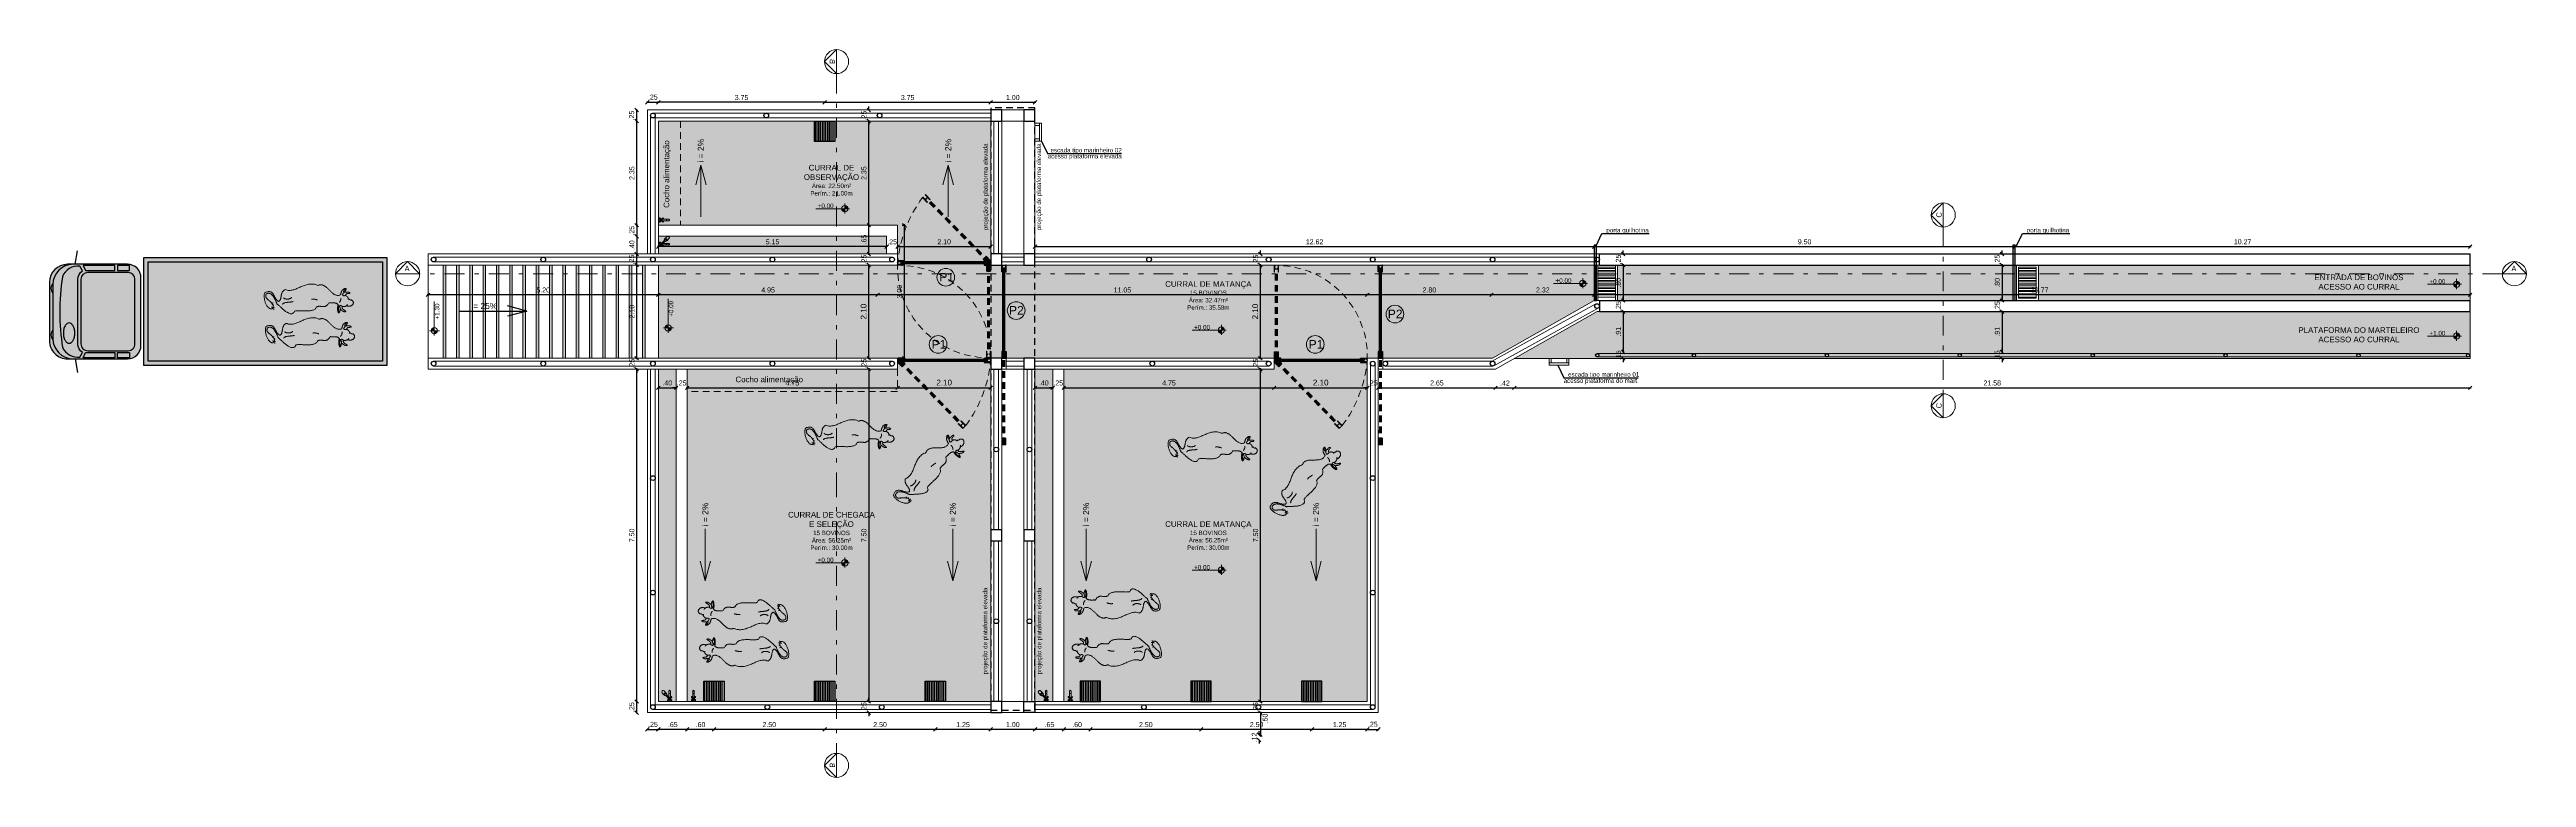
# Model space of a CAD drawing. Header units: millimetres. Extents: x 208240.8 to 208296.7, y 9278566.6 to 9278583.
import ezdxf
from ezdxf.enums import TextEntityAlignment as Align

# ---------------------------------------------------------------- set-up
doc = ezdxf.new("R2010")
doc.units = ezdxf.units.MM
doc.header["$LTSCALE"] = 0.3
doc.header["$MEASUREMENT"] = 0
for name, pattern in [('CONTINUO', [0]), ('DASHDOT', [1, 0.5, -0.25, 0, -0.25]), ('Dashed', [0.75, 0.5, -0.25]), ('HIDDEN', [0.375, 0.25, -0.125])]:
    doc.linetypes.add(name, pattern=pattern)
for name, color, linetype, lineweight in [('A -CORTE', 252, 'DASHDOT', 13), ('A-COTAS', 12, 'Continuous', 9), ('A-HACHU', 9, 'Continuous', 0), ('A-PAREDE', 5, 'Continuous', 30), ('A-PROJEÇÃO', 251, 'Dashed', 13), ('A-VISTA01', 1, 'Continuous', 20), ('A-VISTA02', 2, 'Continuous', 15), ('A-VISTA03', 3, 'Continuous', 9), ('A-VISTA04', 4, 'Continuous', 9), ('A-VISTA06', 6, 'Continuous', 0), ('A_PISO', 251, 'Continuous', 9)]:
    doc.layers.add(name, color=color, linetype=linetype, lineweight=lineweight)
for name, color, linetype, lineweight, true_color in [('A-CONSTRUIR', 7, 'Continuous', 30, 0xc70000), ('A-CONSTRUIR -', 7, 'Continuous', 9, 0xc70000), ('A-TEXTO1', 7, 'Continuous', 13, 0x000000)]:
    doc.layers.add(name, color=color, linetype=linetype, lineweight=lineweight, true_color=true_color)
for name, color, linetype in [('A-EQUIPAMENTOS', 252, 'Continuous'), ('A-Hachuras', 8, 'Continuous'), ('A-PISO', 251, 'Continuous'), ('A_PROJEÇÃO', 7, 'Dashed'), ('T - ESQUADRIA 03', 3, 'Continuous')]:
    doc.layers.add(name, color=color, linetype=linetype)
doc.layers.add('PH-GRELHA_INT', color=7, linetype='Continuous', true_color=0x1f2df4)
doc.styles.add('A2 Arquitetos', font='arial.ttf')
doc.styles.add('ESC-01-80', font='arial.ttf', dxfattribs={"height": 0.002})
doc.styles.add('R120_1-100', font='arial.ttf', dxfattribs={"height": 0.3})
doc.styles.add('R60_1-75', font='arial.ttf')
doc.dimstyles.new('1-75', dxfattribs={"dimtxt": 0.113, "dimasz": 0.08, "dimexe": 0.02, "dimexo": 0.1, "dimgap": 0.05, "dimtad": 1, "dimzin": 4, "dimdsep": 46, "dimtxsty": 'R60_1-75', "dimblk1": 'OBLIQUE', "dimblk2": 'OBLIQUE', "dimsah": 1, "dimcen": 0.09, "dimdle": 0.02, "dimclrd": 7, "dimclre": 7, "dimclrt": 12, "dimadec": 0, "dimazin": 0, "dimtfac": 1, "dimtix": 1, "dimtofl": 0, "dimtmove": 2, "dimatfit": 0, "dimldrblk": 'OBLIQUE', "dimfxl": 0.1, "dimfxlon": 1, "dimtolj": 1, "dimtzin": 0, "dimarcsym": 0})
pattern_1 = [(0, (-3.870809450745583e-09, -40.31630070693791), (0, 0.16), []), (90, (-3.870809450745583e-09, -40.31630070693791), (-0.07999999999999999, 0.16), [0.16, -0.16])]
pattern_2 = [(180, (-3.870809450745583e-09, -40.31630070693791), (-6.938893903907228e-18, -0.07500000000000001), []), (180, (-0.02500000383588485, -40.29130070656538), (-6.938893903907228e-18, -0.07500000000000001), [])]

# ---------------------------------------------------------------- blocks, each defined once
blk = doc.blocks.new('vaca 01')
at = {"color": 0, "lineweight": 9}
for points in [[(23.10731658988797, -27.51808987018741), (19.29747407020292, -26.93344420089606), (16.09983627492733, -25.27143632688033), (13.48900950327379, -22.67242057884883), (11.43782840091159, -19.27517648436064), (9.921096117447028, -15.22005837412442), (8.91223784973048, -10.64584577569921), (8.385269345793468, -5.692499319006316), (8.313615802486353, -0.4993890827858252), (8.671883519021819, 4.793524303040925), (9.43330084185645, 10.04765816130865), (10.57208036941551, 15.12246131091493), (12.06145044815568, 19.87935107469445), (13.87601737728954, 24.17816997233226), (15.98940320406118, 27.87954792508819), (18.37522997571473, 30.84391800382835), (21.00731658988795, 32.93191012981259), (26.98645044815569, 32.59805186209604), (31.82641107807694, 31.63840619280469), (35.65416698358874, 30.11419359437954), (38.59589926705331, 28.08801249201733), (40.77877328280135, 25.62088650776536), (42.32897013319504, 22.77502036603306), (43.37345832217142, 19.61222509044254), (44.03861580248638, 16.19431170461573), (44.45180477886433, 12.58269753138737), (44.73861580248637, 8.839784145560628), (45.02621422768323, 5.026988869970069), (45.44097800721079, 1.206713279418892), (46.11026934579348, -2.560215854439377), (47.15967879461236, -6.21100325601418), (48.7165685583919, -9.68442845286458), (50.90731658988796, -12.9180898701874), (53.47070241665963, -12.60608199617167), (55.77286777099032, -11.72379853160474), (57.86125359776198, -10.35293238987246), (59.78251344028166, -8.574389082785842), (61.58467879461238, -6.470648925305511), (63.31420635366748, -4.12222372845514), (65.01873391272261, -1.611200106407892), (66.7449150150848, 0.9819101298125759), (68.54078115681709, 3.574429814851953), (70.45259218043913, 6.085650287292907), (72.52798588122653, 8.4338786337496), (74.81381265288009, 10.53801249201732), (77.35790714106906, 12.31616209831654), (80.20633233791946, 13.68722509044252), (83.40731658988796, 14.56950855500941), (87.00731658988795, 14.88191012981261), (92.50751344028166, 10.24706761012754), (98.33566304658088, 6.864390444773221), (104.459285093825, 4.540571547135414), (110.8449150150848, 3.083288082568487), (117.4606630465809, 2.298839263670857), (124.273064621384, 1.995099106190537), (131.2496394245336, 1.978366822725974), (138.3573165898879, 2.056713279418886), (145.5636158024864, 2.036043988080309), (152.8352693457934, 1.724429814851959), (160.1397969048486, 0.9281699723322561), (167.4447181646911, -0.5448615237307024), (174.7163717079982, -2.888365460738584), (181.9226709205966, -6.294664673337024), (189.0305449363446, -10.95706624814018), (196.007316589888, -17.06808987018741), (197.1703087158722, -17.09190876782522), (198.2990488733525, -17.16375916152599), (199.39412761351, -17.28560955522678), (200.4579071410691, -17.45805050010868), (201.4911748576045, -17.68324735050237), (202.496096117447, -17.96218435837639), (203.4736551725651, -18.29643632688033), (204.4260173772896, -18.68698750798269), (205.353970133195, -19.13600325601418), (206.2594819442187, -19.64407412215591), (207.14412761351, -20.21316861034489), (208.0094819442187, -20.84407412215592), (208.8567260387069, -21.538759161526), (209.6878284009116, -22.29840483081732), (210.5039701331951, -23.12458593317953), (211.307316589888, -24.01808987018742)], [(224.5073165898879, -129.5680898701874), (223.2825134402817, -130.5747827835733), (222.3207024166597, -130.9230111300299), (221.6116472985494, -130.6814756969591), (221.1453087158722, -129.9194678229433), (220.9108598969746, -128.7052945945969), (220.8990488733525, -127.1086410512898), (221.0990488733525, -125.1980111300299), (221.5010173772895, -123.0428930197937), (222.0939307631163, -120.7115938071953), (222.8687339127226, -118.2737985316047), (223.8147969048486, -115.7980111300299), (224.9220803694155, -113.3537197914472), (226.1797575347698, -111.0094284528646), (227.578379582014, -108.8344284528646), (229.1075134402817, -106.8976174292425), (230.7573165898879, -105.2680898701874), (230.5504268261084, -103.1895465631008), (229.9590882434313, -101.2944678229433), (229.0260173772895, -99.5680898701874), (227.7947181646911, -97.99604262609293), (226.3075134402817, -96.56316861034489), (224.6083008418564, -95.25529459459686), (222.7394032040611, -94.05745994892757), (220.7447181646911, -92.95549144499057), (218.6663717079982, -91.93383790168348), (216.548064621384, -90.97871979144725), (214.4327102906754, -90.07497963396693), (212.3634189520927, -89.20844420089608), (210.3829071410691, -88.3639560119197), (208.5348756450061, -87.52714498829765), (206.8618441489431, -86.68324735050237), (205.407316589888, -85.8180898701874), (201.2567260387069, -88.34210561821891), (197.5608598969746, -90.1184835709748), (194.2618441489431, -91.22773553947874), (191.3023953300454, -91.75076703554174), (188.6246394245336, -91.76769616940001), (186.1712929678407, -91.36021585443939), (183.8844819442187, -90.60824735050238), (181.7071197394943, -89.5928930197937), (179.580938637132, -88.39446782294331), (177.4488520229588, -87.09407412215592), (175.253379582014, -85.77222372845513), (172.9368441489431, -84.51001900404569), (170.4411748576045, -83.38738120877008), (167.7094819442187, -82.48600325601419), (164.6838913930376, -81.88580640562049), (161.307316589888, -81.66808987018742), (157.7122378497305, -84.40588514577797), (153.6334976922502, -86.04860168121104), (149.1445213142974, -86.72242057884884), (144.31912761351, -86.55470404341577), (139.2309386371321, -85.67123947648662), (133.953379582014, -84.19978278357324), (128.5606630465809, -82.26671191743151), (123.1262142276832, -79.99919223239215), (117.7244425741399, -77.52320798042363), (112.4281827316202, -74.96631821664411), (107.3120409993368, -72.45470404341575), (102.4488520229588, -70.115727665463), (97.91341895209267, -68.07557018514804), (93.77877328280134, -66.46139695680158), (90.11893076311631, -65.39997963396695), (87.00731658988795, -65.01808987018741), (83.10928509382498, -68.07104262609293), (79.31440320406118, -69.46120010640789), (75.63310399146275, -69.37419223239215), (72.07463942453363, -67.99604262609293), (68.64963942453363, -65.51257805916379), (65.367159109573, -62.11041270483308), (62.23743470012418, -57.97517648436065), (59.2699150150848, -53.29308987018742), (56.47522997571473, -48.24997963396694), (53.86204099933678, -43.03186939774648), (51.44097800721078, -37.82517648436065), (49.22148981823442, -32.81513711428191), (47.21400950327378, -28.18856231113229), (45.42739533004543, -24.13108199617166), (43.87208036941553, -20.82911349223465), (42.55731658988795, -18.46808987018741), (42.57562367650214, -16.02497963396695), (42.60830084185645, -13.15470404341576), (42.62345832217143, -9.938562311132301), (42.58861580248639, -6.456672547352781), (42.47208036941552, -2.79013711428189), (42.24097800721078, 0.9807290274503941), (41.86361580248639, 4.775217216426768), (41.30731658988796, 8.51301249201731), (40.5405843064234, 12.11261879122989), (39.53015123555726, 15.49411485422203), (38.24452131429742, 18.57639831878896), (36.65121422768323, 21.27935107469446), (34.71834021193521, 23.52187075973384), (32.41302525130527, 25.22364241327716), (29.70357643240764, 26.30376052351338), (26.55731658988796, 26.68191012981259), (26.51125359776196, 26.72856367311965), (26.46617485760452, 26.77521721642677), (26.42188351902182, 26.82167390934015), (26.37857643240764, 26.86832745264724), (26.33625359776195, 26.9143904447732), (26.29471816469111, 26.96025658650549), (26.25397013319504, 27.00553217705669), (26.21361580248638, 27.05061091721419), (26.17424572374623, 27.09450855500944), (26.13507249539975, 27.13820934241102), (26.09648981823441, 27.1811227282378), (26.05810399146276, 27.22324871248975), (26.0203087158722, 27.26439044477323), (25.98251344028169, 27.3045479250882), (25.94511186547852, 27.34352430304094), (25.90731658988797, 27.38191012981261), (25.73408824343129, 27.22600461800155), (25.53428509382496, 27.07757942115117), (25.31164729854936, 26.93663453926141), (25.06853706232893, 26.80435107469449), (24.80889139303755, 26.68013847626926), (24.53487564500607, 26.56498099595433), (24.25022997571473, 26.45907548414331), (23.95751344028166, 26.3630124920173), (23.66046619618716, 26.27639831878898), (23.36164729854935, 26.20041406682046), (23.06460005445488, 26.1350597361118), (22.77168666862812, 26.08092587784409), (22.48664729854937, 26.03781564162361), (22.21204099933678, 26.00691012981258), (21.95141107807694, 25.9880124920173), (21.70731658988797, 25.98191012981258), (20.61361580248635, 24.55179201957637), (19.67247407020292, 23.24844556288346), (18.88054493634466, 22.05179201957637), (18.23330084185648, 20.94273690146613), (17.72719847965175, 19.90061091721415), (17.35790714106909, 18.9065164290252), (17.12148981823441, 17.93998099595433), (17.01361580248635, 16.98171327941887), (17.03113548752575, 16.01143768886772), (17.16912761350997, 15.00986288571809), (17.42385202295883, 13.95691012981257), (17.79117485760449, 12.83328808256849), (18.26755281036037, 11.61852430304094), (18.84806462138403, 10.29332745264722), (19.52956068437615, 8.837421940836208), (20.30731658988796, 7.231910129812576)], [(18.95731658988795, 6.531910129812587), (19.04176540878559, 6.578563673119675), (19.12621422768323, 6.625217216426762), (19.21066304658088, 6.671673909340143), (19.29511186547852, 6.71832745264723), (19.37956068437614, 6.764390444773198), (19.46400950327379, 6.810256586505488), (19.54845832217145, 6.855532177056688), (19.63231658988796, 6.900610917214152), (19.7167654087856, 6.944508555009463), (19.80121422768325, 6.988209342411011), (19.88566304658089, 7.03112272823779), (19.97011186547853, 7.073248712489743), (20.05456068437617, 7.114390444773221), (20.13900950327379, 7.154547925088167), (20.22345832217143, 7.193524303040931), (20.30731658988796, 7.231910129812576)], [(27.25731658988795, -7.368089870187418), (26.69274966075412, -6.46218435837639), (26.17562367650213, -5.545255224518144), (25.69944257413992, -4.619861523730719), (25.25751344028169, -3.687774909557476), (24.84412761351, -2.751554437116567), (24.45200162925805, -1.812774909557504), (24.07542682610844, -0.8739953819984407), (23.70731658988796, 0.06301249201732162), (23.34196225917929, 0.9954928069779214), (22.97227721980921, 1.922264460521234), (22.592159109573, 2.840374696741719), (22.19491501508482, 3.748248712489755), (21.77463942453362, 4.643130602253535), (21.32404887335253, 5.523642413277145), (20.83723784973051, 6.387225090442513), (20.30731658988796, 7.231910129812576)], [(23.10731658988797, -24.01808987018742), (22.97621422768324, -23.80253868908505), (22.84511186547851, -23.58698750798268), (22.71400950327379, -23.37143632688034), (22.58231658988797, -23.15588514577797), (22.45121422768324, -22.9403339646756), (22.32011186547851, -22.72478278357325), (22.18900950327378, -22.50923160247088), (22.05731658988797, -22.2930898701874), (21.92621422768324, -22.07753868908506), (21.79511186547852, -21.86198750798269), (21.66400950327379, -21.64643632688032), (21.53231658988795, -21.43088514577796), (21.40121422768324, -21.21533396467559), (21.27011186547851, -20.99978278357324), (21.13900950327379, -20.78423160247088), (21.00731658988795, -20.56808987018742)], [(24.50731658988796, -24.01808987018742), (24.41440320406119, -24.01808987018742), (24.32227721980922, -24.01808987018742), (24.23133233791945, -24.01808987018742), (24.1409780072108, -24.01808987018742), (24.05200162925805, -24.01808987018742), (23.96361580248638, -24.01808987018742), (23.87582052689583, -24.01808987018742), (23.78861580248637, -24.01808987018742), (23.70259218043913, -24.01808987018742), (23.6165685583919, -24.01808987018742), (23.53133233791944, -24.01808987018742), (23.44589926705332, -24.01808987018742), (23.36125359776196, -24.01808987018742), (23.27641107807694, -24.01808987018742), (23.19196225917932, -24.01808987018742), (23.10731658988797, -24.01808987018742)], [(23.10731658988797, -27.51808987018741), (23.10731658988797, -27.29368042136852), (23.10731658988797, -27.07045207491183), (23.10731658988797, -26.84820798042364), (23.10731658988797, -26.62675128751026), (23.10731658988797, -26.40647569695908), (23.10731658988797, -26.18679065758899), (23.10731658988797, -25.96789301979371), (23.10731658988797, -25.74938908278583), (23.10731658988797, -25.53186939774646), (23.10731658988797, -25.3147434134945), (23.10731658988797, -25.09820798042362), (23.10731658988797, -24.88167254735278), (23.10731658988797, -24.66592451585672), (23.10731658988797, -24.44978278357323), (23.10731658988797, -24.23423160247089), (23.10731658988797, -24.01808987018742)], [(25.20731658988795, -30.96808987018741), (24.97798588122651, -30.74348357097482), (24.75849769225016, -30.53501900404568), (24.54963942453363, -30.3401371142819), (24.35200162925804, -30.15509774420316), (24.1667654087856, -29.97694813790396), (23.99373391272257, -29.80214498829764), (23.83448194421867, -29.62753868908504), (23.68861580248638, -29.44938908278584), (23.55810399146277, -29.26533396467561), (23.44255281036041, -29.07123947648664), (23.34294651114777, -28.86454656310079), (23.25987564500607, -28.64092451585671), (23.1943244639037, -28.39801113002993), (23.14648981823442, -28.13206624814016), (23.11735595996669, -27.8399402638882), (23.10731658988797, -27.51808987018741)], [(24.50731658988796, -24.01808987018742), (24.59196225917933, -23.92517648436065), (24.67641107807695, -23.83305050010868), (24.76125359776196, -23.74210561821891), (24.84589926705332, -23.65175128751024), (24.93133233791945, -23.56277490955749), (25.01656855839192, -23.47438908278585), (25.10259218043914, -23.3865938071953), (25.18861580248637, -23.29938908278585), (25.27582052689583, -23.21336546073859), (25.36361580248639, -23.12734183869135), (25.45200162925803, -23.0421056182189), (25.5409780072108, -22.95667254735275), (25.63133233791946, -22.87202687806142), (25.72227721980922, -22.78718435837641), (25.81440320406119, -22.70273553947877), (25.90731658988797, -22.61808987018742)], [(25.90731658988797, -24.01808987018742), (25.81440320406119, -24.01808987018742), (25.72227721980922, -24.01808987018742), (25.63133233791946, -24.01808987018742), (25.5409780072108, -24.01808987018742), (25.45200162925803, -24.01808987018742), (25.36361580248639, -24.01808987018742), (25.27582052689583, -24.01808987018742), (25.18861580248637, -24.01808987018742), (25.10259218043914, -24.01808987018742), (25.01656855839192, -24.01808987018742), (24.93133233791945, -24.01808987018742), (24.84589926705332, -24.01808987018742), (24.76125359776196, -24.01808987018742), (24.67641107807695, -24.01808987018742), (24.59196225917933, -24.01808987018742), (24.50731658988796, -24.01808987018742)], [(25.90731658988797, -22.61808987018742), (25.99176540878559, -22.57202687806142), (26.07621422768323, -22.52694813790396), (26.16066304658087, -22.48265679932128), (26.24511186547851, -22.4393497127071), (26.32956068437615, -22.39702687806144), (26.41400950327375, -22.35549144499055), (26.49845832217142, -22.3147434134945), (26.58231658988797, -22.27438908278585), (26.66676540878559, -22.23501900404568), (26.75121422768323, -22.19584577569923), (26.83566304658087, -22.15726309853386), (26.92011186547852, -22.11887727176222), (27.00456068437616, -22.08108199617166), (27.08900950327376, -22.04328672058112), (27.17345832217142, -22.00588514577797), (27.25731658988795, -21.9680898701874), (27.27621422768323, -21.79033396467561), (27.29511186547851, -21.61218435837638), (27.3142063536675, -21.43442845286458), (27.33310399146276, -21.25667254735276), (27.35298588122657, -21.07950719302207), (27.37267092059661, -20.90234183869134), (27.39314336154149, -20.72576703554175), (27.41361580248638, -20.54938908278584), (27.43526934579348, -20.37419223239213), (27.45731658988795, -20.19938908278584), (27.48015123555725, -20.02537333475435), (27.50357643240764, -19.85175128751025), (27.52818273162023, -19.67950719302206), (27.55357643240764, -19.50805050010868), (27.58015123555724, -19.3375780591638), (27.60731658988796, -19.1680898701874), (27.75751344028166, -19.07517648436065), (27.90751344028169, -18.98305050010867), (28.05790714106909, -18.89210561821892), (28.20810399146276, -18.80175128751024), (28.35908824343128, -18.71277490955748), (28.51007249539976, -18.62438908278584), (28.66164729854937, -18.53659380719529), (28.81361580248638, -18.44938908278583), (28.96637170799819, -18.36336546073859), (29.11971816469113, -18.27734183869136), (29.27385202295885, -18.1921056182189), (29.42857643240764, -18.10667254735277), (29.58448194421868, -18.02202687806144), (29.74117485760453, -17.93718435837638), (29.89885202295883, -17.85273553947876), (30.05731658988795, -17.76808987018742)], [(25.90731658988797, -24.01808987018742), (25.90731658988797, -23.92517648436065), (25.90731658988797, -23.83305050010868), (25.90731658988797, -23.74210561821891), (25.90731658988797, -23.65175128751024), (25.90731658988797, -23.56277490955749), (25.90731658988797, -23.47438908278585), (25.90731658988797, -23.3865938071953), (25.90731658988797, -23.29938908278585), (25.90731658988797, -23.21336546073859), (25.90731658988797, -23.12734183869135), (25.90731658988797, -23.0421056182189), (25.90731658988797, -22.95667254735275), (25.90731658988797, -22.87202687806142), (25.90731658988797, -22.78718435837641), (25.90731658988797, -22.70273553947877), (25.90731658988797, -22.61808987018742)], [(29.35731658988797, -26.81808987018742), (29.23389139303756, -26.69505837412441), (29.12365517256512, -26.58718435837639), (29.02385202295883, -26.49387727176222), (28.93093863713205, -26.4135623111323), (28.84255281036037, -26.34584577569922), (28.75475753476984, -26.2891528623134), (28.66499375524232, -26.24289301979371), (28.56991501508482, -26.20568829538426), (28.46715910957303, -26.17714498829766), (28.35259218043913, -26.15529459459685), (28.22404887335253, -26.13974341349449), (28.07778903083285, -26.12911349223465), (27.91125359776197, -26.12281427963622), (27.72089926705333, -26.11946782294331), (27.50416698358875, -26.11828672058111), (27.25731658988795, -26.11808987018742), (27.25731658988795, -26.02517648436064), (27.25731658988795, -25.93305050010866), (27.25731658988795, -25.84210561821891), (27.25731658988795, -25.75175128751025), (27.25731658988795, -25.6627749095575), (27.25731658988795, -25.57438908278583), (27.25731658988795, -25.48659380719528), (27.25731658988795, -25.39938908278585), (27.25731658988795, -25.31336546073861), (27.25731658988795, -25.22734183869134), (27.25731658988795, -25.14210561821892), (27.25731658988795, -25.05667254735276), (27.25731658988795, -24.97202687806143), (27.25731658988795, -24.88718435837639), (27.25731658988795, -24.80273553947875), (27.25731658988795, -24.71808987018741), (27.17345832217142, -24.67143632688033), (27.08900950327376, -24.62478278357324), (27.00456068437616, -24.57832609065986), (26.92011186547852, -24.53167254735277), (26.83566304658087, -24.48560955522677), (26.75121422768323, -24.4397434134945), (26.66676540878559, -24.39446782294331), (26.58231658988797, -24.34938908278585), (26.49845832217142, -24.30549144499057), (26.41400950327375, -24.26179065758899), (26.32956068437615, -24.21887727176221), (26.24511186547851, -24.17675128751026), (26.16066304658087, -24.13560955522679), (26.07621422768323, -24.09545207491183), (25.99176540878559, -24.05647569695907), (25.90731658988797, -24.01808987018742)], [(27.25731658988795, -9.468089870187399), (27.18231658988797, -9.411987507982673), (27.10731658988797, -9.355885145777961), (27.03231658988796, -9.299782783573235), (26.95731658988796, -9.243089870187418), (26.88231658988796, -9.186987507982693), (26.80731658988795, -9.130885145777953), (26.73231658988795, -9.07478278357324), (26.65731658988795, -9.01808987018741), (26.58231658988797, -8.961987507982684), (26.50731658988797, -8.905885145777958), (26.43231658988796, -8.849782783573232), (26.35731658988796, -8.79308987018743), (26.28231658988796, -8.736987507982704), (26.20731658988796, -8.68088514577795), (26.13231658988795, -8.624782783573252), (26.05731658988795, -8.568089870187407), (26.14570241665961, -8.357066248140157), (26.22404887335253, -8.172223728455137), (26.29412761351, -8.011987507982695), (26.35751344028166, -7.874389082785825), (26.41656855839192, -7.758247350502387), (26.47247407020292, -7.661200106407875), (26.52719847965173, -7.581869397746459), (26.58231658988797, -7.518089870187424), (26.6403874560297, -7.46887727176221), (26.70200162925805, -7.431475696959069), (26.76971816469112, -7.405097744203175), (26.84491501508482, -7.386987507982695), (26.92975753476985, -7.376160736329155), (27.02542682610843, -7.37045207491181), (27.13428509382496, -7.368483570974803), (27.25731658988795, -7.368089870187418)], [(30.05731658988795, -17.76808987018742), (30.05731658988795, -17.67517648436065), (30.05731658988795, -17.58305050010868), (30.05731658988795, -17.49210561821891), (30.05731658988795, -17.40175128751024), (30.05731658988795, -17.31277490955749), (30.05731658988795, -17.22438908278585), (30.05731658988795, -17.1365938071953), (30.05731658988795, -17.04938908278585), (30.05731658988795, -16.96336546073859), (30.05731658988795, -16.87734183869135), (30.05731658988795, -16.7921056182189), (30.05731658988795, -16.70667254735275), (30.05731658988795, -16.62202687806142), (30.05731658988795, -16.53718435837641), (30.05731658988795, -16.45273553947877), (30.05731658988795, -16.36808987018742), (29.55652918831316, -16.20352294105355), (29.11893076311632, -15.97557018514804), (28.74078115681709, -15.6903339646756), (28.41755281036041, -15.35352294105355), (28.1453087158722, -14.97163317727403), (27.91912761351001, -14.54997963396693), (27.73526934579347, -14.09486152373071), (27.58861580248635, -13.61198750798269), (27.47601737728953, -13.10765679932128), (27.392159109573, -12.58757805916379), (27.33310399146276, -12.05785364971499), (27.29432446390372, -11.52379853160474), (27.27188351902181, -10.9921056182189), (27.26105674736828, -10.4682867205811), (27.25771029067537, -9.958444200896082), (27.25731658988795, -9.468089870187399)], [(27.25731658988795, -8.76808987018741), (27.25731658988795, -8.733247350502367), (27.25731658988795, -8.702538689085046), (27.25731658988795, -8.676948137903949), (27.25731658988795, -8.655688295384266), (27.25731658988795, -8.639349712707087), (27.25731658988795, -8.627538689085043), (27.25731658988795, -8.620452074911839), (27.25731658988795, -8.618089870187404), (27.25731658988795, -8.620452074911839), (27.25731658988795, -8.627538689085043), (27.25731658988795, -8.639349712707087), (27.25731658988795, -8.655688295384266), (27.25731658988795, -8.676948137903949), (27.25731658988795, -8.702538689085046), (27.25731658988795, -8.733247350502367), (27.25731658988795, -8.76808987018741)], [(27.25731658988795, -8.76808987018741), (27.25731658988795, -8.806475696959069), (27.25731658988795, -8.845452074911819), (27.25731658988795, -8.885609555226779), (27.25731658988795, -8.926751287510257), (27.25731658988795, -8.968877271762224), (27.25731658988795, -9.011790657588989), (27.25731658988795, -9.055491444990551), (27.25731658988795, -9.099389082785834), (27.25731658988795, -9.144467822943312), (27.25731658988795, -9.189743413494512), (27.25731658988795, -9.235609555226787), (27.25731658988795, -9.281672547352755), (27.25731658988795, -9.328326090659843), (27.25731658988795, -9.374782783573238), (27.25731658988795, -9.421436326880325), (27.25731658988795, -9.468089870187399)], [(27.25731658988795, -9.468089870187399), (27.25731658988795, -9.421436326880325), (27.25731658988795, -9.374782783573238), (27.25731658988795, -9.328326090659843), (27.25731658988795, -9.281672547352755), (27.25731658988795, -9.235609555226787), (27.25731658988795, -9.189743413494512), (27.25731658988795, -9.144467822943312), (27.25731658988795, -9.099389082785834), (27.25731658988795, -9.055491444990551), (27.25731658988795, -9.011790657588989), (27.25731658988795, -8.968877271762224), (27.25731658988795, -8.926751287510257), (27.25731658988795, -8.885609555226779), (27.25731658988795, -8.845452074911819), (27.25731658988795, -8.806475696959069), (27.25731658988795, -8.76808987018741)], [(31.45731658988795, -10.11808987018742), (31.20278903083285, -10.11100325601419), (30.96125359776196, -10.09033396467561), (30.73015123555725, -10.05844420089606), (30.50593863713205, -10.01671191743151), (30.28625359776198, -9.96789301979372), (30.06715910957301, -9.91297175995119), (29.84629296784072, -9.854310342628366), (29.61991501508481, -9.793286720581122), (29.38585989697456, -9.732853649714983), (29.140190605636, -9.67419223239213), (28.88034808595095, -9.619270972549614), (28.60278903083285, -9.569861523730737), (28.30515123555724, -9.528326090659846), (27.98349769225015, -9.496239476486622), (27.63546619618716, -9.475570185148058), (27.25731658988795, -9.468089870187399)], [(31.45731658988795, -18.46808987018741), (31.36440320406115, -18.42143632688033), (31.27227721980921, -18.37478278357324), (31.18133233791945, -18.32832609065986), (31.09097800721077, -18.28167254735277), (31.00200162925804, -18.23560955522677), (30.91361580248635, -18.1897434134945), (30.82582052689582, -18.14446782294331), (30.73861580248638, -18.09938908278585), (30.65259218043914, -18.05549144499057), (30.56656855839191, -18.01179065758899), (30.48133233791945, -17.96887727176221), (30.39589926705329, -17.92675128751026), (30.31125359776197, -17.88560955522679), (30.22641107807694, -17.84545207491183), (30.14196225917929, -17.80647569695907), (30.05731658988795, -17.76808987018742)], [(96.00731658988796, -33.06808987018742), (94.31085989697458, -32.9403339646756), (92.37562367650213, -32.58442845286457), (90.23763155051788, -32.04151506703779), (87.93251344028165, -31.35332609065985), (85.49648981823441, -30.5612001064079), (82.96460005445489, -29.70647569695907), (80.37306462138402, -28.83049144499056), (77.75731658988796, -27.97438908278583), (75.15377328280134, -27.18049144499057), (72.59727721980923, -26.48875916152599), (70.12424572374623, -25.9417119174315), (67.76991501508479, -25.58009774420314), (65.57070241665963, -25.44584577569923), (63.56145044815568, -25.57970404341576), (61.77857643240764, -26.02340483081734), (60.25731658988796, -26.81808987018742), (60.19176540878559, -26.77143632688032), (60.12621422768323, -26.72478278357323), (60.06066304658087, -26.67832609065985), (59.99511186547851, -26.63167254735276), (59.92956068437616, -26.58560955522678), (59.86400950327378, -26.53974341349451), (59.79845832217141, -26.49446782294332), (59.73231658988796, -26.44938908278584), (59.66676540878559, -26.40549144499057), (59.60121422768324, -26.36179065758898), (59.53566304658087, -26.31887727176222), (59.47011186547849, -26.27675128751025), (59.40456068437614, -26.23560955522679), (59.33900950327379, -26.19545207491183), (59.27345832217143, -26.15647569695906), (59.20731658988796, -26.11808987018742)], [(96.00731658988796, -19.1680898701874), (95.96066304658088, -19.12143632688034), (95.91400950327377, -19.07478278357323), (95.86755281036041, -19.02832609065985), (95.8208992670533, -18.98167254735276), (95.77483627492731, -18.93560955522679), (95.72897013319505, -18.88974341349451), (95.68369454264386, -18.84446782294333), (95.63861580248637, -18.79938908278584), (95.5947181646911, -18.75549144499057), (95.55101737728953, -18.71179065758898), (95.50810399146276, -18.6688772717622), (95.4659780072108, -18.62675128751025), (95.42483627492733, -18.58560955522678), (95.38467879461237, -18.54545207491182), (95.3457024166596, -18.50647569695906), (95.30731658988796, -18.46808987018741), (94.26853706232892, -19.19643632688032), (92.92837958201393, -19.64978278357324), (91.33841895209268, -19.84801113002993), (89.54885202295883, -19.81041270483307), (87.61125359776197, -19.55686939774647), (85.57542682610843, -19.10647569695907), (83.4927496607541, -18.47891664184095), (81.41361580248638, -17.69328672058111), (79.38940320406117, -16.76986152373071), (77.47011186547851, -15.72714498829765), (75.70692288910057, -14.58541270483308), (74.15042682610844, -13.36356231113228), (72.85160792847064, -12.08186939774646), (71.86085989697457, -10.75883790168348), (71.22916698358873, -9.4145465631008), (71.00731658988796, -8.068089870187421)], [(173.807316589888, -61.51808987018741), (173.000033125321, -60.84899538199844), (172.1045606843761, -60.10923160247089), (171.1299543851636, -59.3139560119197), (170.0868441489431, -58.47970404341577), (168.9840882434312, -57.62123947648662), (167.8321197394943, -56.75509774420317), (166.6405843064234, -55.89663317727403), (165.4197181646911, -55.06179065758899), (164.1783795820139, -54.265727665463), (162.9271984796517, -53.52497963396694), (161.6756236765021, -52.85490089380946), (160.4336945426439, -52.27183002766772), (159.2108598969746, -51.79033396467561), (158.0173559599667, -51.42734183869135), (156.8628284009116, -51.19781427963623), (155.757316589888, -51.11808987018742)], [(275.207316589888, -64.3180898701874), (275.1600724953998, -64.25194813790395), (275.1134189520927, -64.18639695680159), (275.0667654087856, -64.12084577569922), (275.0203087158722, -64.05529459459686), (274.9740488733525, -63.98974341349451), (274.928379582014, -63.92419223239213), (274.8831039914627, -63.85864105128977), (274.8384189520927, -63.79308987018742), (274.7939307631163, -63.72694813790395), (274.7504268261084, -63.66139695680158), (274.7075134402817, -63.59584577569922), (274.6655843064234, -63.53029459459687), (274.6242457237462, -63.4647434134945), (274.584285093825, -63.39919223239214), (274.5451118654785, -63.33364105128977), (274.5073165898879, -63.26808987018741), (272.3106630465809, -63.23600325601419), (270.3197181646912, -63.31060955522679), (268.5114504481557, -63.49407412215592), (266.8642063536675, -63.78895601191969), (265.3551512355573, -64.19683002766773), (263.9628284009116, -64.72064892530553), (262.6646000544549, -65.36218435837638), (261.4384189520927, -66.12419223239213), (260.2618441489431, -67.00824735050237), (259.1130252513053, -68.01730246861261), (257.9695213142974, -69.15312924026615), (256.8094819442186, -70.4186804213685), (255.6100724953998, -71.8155308150693), (254.3498362749273, -73.34623947648663), (253.0061354875257, -75.0129717599512), (251.557316589888, -76.8180898701874), (246.9033795820139, -76.35293238987245), (242.8037732828013, -75.02694813790396), (239.2004268261084, -72.94328672058111), (236.0360567473683, -70.20608199617166), (233.2525921804391, -66.91808987018742), (230.7929465111478, -63.18324735050237), (228.5988520229588, -59.10490089380946), (226.6134189520927, -54.78679065758899), (224.7779858812266, -50.33186939774647), (223.0358598969746, -45.84407412215592), (221.3289701331951, -41.42675128751024), (219.600033125321, -37.18305050010868), (217.7907811568171, -33.21710561821891), (215.84412761351, -29.63186939774646), (213.7020016292581, -26.53108199617166), (211.307316589888, -24.01808987018742)], [(266.157316589888, -85.11808987018742), (265.3958992670533, -85.10037333475435), (264.6354661961872, -85.04623947648663), (263.8825134402817, -84.95234183869135), (263.1437339127226, -84.8163182166441), (262.4254268261084, -84.63482215365198), (261.7350724953998, -84.40588514577797), (261.0787732828014, -84.12596388593545), (260.4634189520927, -83.7928930197937), (259.8951118654785, -83.40312924026615), (259.3811354875257, -82.95450719302205), (258.9279858812265, -82.44407412215593), (258.5423559599667, -81.86946782294332), (258.2305449363446, -81.22694813790395), (257.9998362749274, -80.5145465631008), (257.8563323379194, -79.72911349223466), (257.8073165898879, -78.86808987018742), (258.2850724953997, -78.55903475207717), (258.7634189520927, -78.25135758672285), (259.2411748576045, -77.94446782294332), (259.7195213142974, -77.6389560119197), (260.1972772198092, -77.33383790168348), (260.6756236765021, -77.03009774420318), (261.1539701331951, -76.72675128751024), (261.6323165898879, -76.42419223239213), (262.1100724953998, -76.12202687806143), (262.5884189520927, -75.82045207491183), (263.0661748576045, -75.5192709725496), (263.5445213142974, -75.2186804213685), (264.0222772198092, -74.91808987018742), (264.5006236765022, -74.61808987018742), (264.978970133195, -74.3180898701874), (265.457316589888, -74.01808987018741)], [(265.457316589888, -72.61808987018742), (265.457316589888, -72.53364105128978), (265.457316589888, -72.44919223239214), (265.457316589888, -72.3647434134945), (265.457316589888, -72.28029459459685), (265.457316589888, -72.19584577569921), (265.457316589888, -72.1113969568016), (265.457316589888, -72.02694813790396), (265.457316589888, -71.94308987018742), (265.457316589888, -71.85864105128978), (265.457316589888, -71.77419223239214), (265.457316589888, -71.6897434134945), (265.457316589888, -71.60529459459686), (265.457316589888, -71.52084577569923), (265.457316589888, -71.43639695680159), (265.457316589888, -71.35194813790395), (265.457316589888, -71.26808987018741), (265.9319228891006, -70.82655443711656), (266.4023953300454, -70.36907412215592), (266.8703087158722, -69.90135758672284), (267.3384189520927, -69.43049144499057), (267.8083008418564, -68.96139695680158), (268.2834976922501, -68.50096388593545), (268.7655843064234, -68.05529459459686), (269.257316589888, -67.63049144499057), (269.7602693457935, -67.23226309853386), (270.2773953300455, -66.86749931900631), (270.8108598969746, -66.54171191743151), (271.3634189520927, -66.26159380719528), (271.9366472985494, -66.03285364971498), (272.5336945426438, -65.86198750798269), (273.1561354875258, -65.75490089380946), (273.807316589888, -65.71808987018741), (273.8913717079982, -65.62478278357324), (273.9758205268958, -65.53265679932127), (274.0602693457935, -65.4413182166441), (274.1453087158722, -65.35135758672286), (274.2303480859509, -65.26179065758899), (274.3159780072108, -65.17360168121104), (274.4018047788643, -65.08580640562049), (274.4884189520927, -64.99919223239213), (274.575033125321, -64.91257805916379), (274.6628284009116, -64.82675128751025), (274.7510173772895, -64.74112136625041), (274.8405843064234, -64.65608199617166), (274.9305449363447, -64.57104262609292), (275.0218835190218, -64.48659380719529), (275.1140095032738, -64.40214498829765), (275.207316589888, -64.3180898701874)], [(266.8573165898879, -74.01808987018741), (266.7640095032738, -73.92478278357325), (266.6718835190218, -73.83265679932128), (266.5805449363447, -73.7413182166441), (266.4905843064234, -73.65135758672284), (266.4010173772896, -73.561790657589), (266.3128284009115, -73.47360168121104), (266.225033125321, -73.38580640562049), (266.1384189520926, -73.29919223239213), (266.0518047788644, -73.21257805916377), (265.9659780072108, -73.12675128751025), (265.880348085951, -73.0411213662504), (265.7953087158722, -72.95608199617166), (265.7102693457935, -72.87104262609293), (265.6258205268958, -72.78659380719529), (265.5413717079982, -72.70214498829765), (265.457316589888, -72.61808987018742)], [(265.457316589888, -74.01808987018741), (265.457316589888, -73.92478278357325), (265.457316589888, -73.83265679932128), (265.457316589888, -73.7413182166441), (265.457316589888, -73.65135758672284), (265.457316589888, -73.561790657589), (265.457316589888, -73.47360168121104), (265.457316589888, -73.38580640562049), (265.457316589888, -73.29919223239213), (265.457316589888, -73.21257805916377), (265.457316589888, -73.12675128751025), (265.457316589888, -73.0411213662504), (265.457316589888, -72.95608199617166), (265.457316589888, -72.87104262609293), (265.457316589888, -72.78659380719529), (265.457316589888, -72.70214498829765), (265.457316589888, -72.61808987018742)], [(266.8573165898879, -74.01808987018741), (266.7640095032738, -74.01808987018741), (266.6718835190218, -74.01808987018741), (266.5805449363447, -74.01808987018741), (266.4905843064234, -74.01808987018741), (266.4010173772896, -74.01808987018741), (266.3128284009115, -74.01808987018741), (266.225033125321, -74.01808987018741), (266.1384189520926, -74.01808987018741), (266.0518047788644, -74.01808987018741), (265.9659780072108, -74.01808987018741), (265.880348085951, -74.01808987018741), (265.7953087158722, -74.01808987018741), (265.7102693457935, -74.01808987018741), (265.6258205268958, -74.01808987018741), (265.5413717079982, -74.01808987018741), (265.457316589888, -74.01808987018741)], [(266.157316589888, -85.11808987018742), (267.4636158024864, -83.91572766546301), (268.6744425741399, -83.00844420089607), (269.8031827316202, -82.36572766546301), (270.8649937552423, -81.95785364971496), (271.8728677709903, -81.75450719302205), (272.8419622591793, -81.72616073632915), (273.7860567473683, -81.8424993190063), (274.7197181646911, -82.07419223239214), (275.6563323379195, -82.3903339646756), (276.611253597762, -82.76179065758899), (277.5976709205966, -83.15824735050238), (278.6305449363446, -83.54997963396694), (279.7236551725651, -83.90647569695906), (280.8911748576045, -84.19860168121104), (282.1476709205966, -84.39564892530552), (283.5073165898879, -84.46808987018741), (283.3760173772896, -83.14683002766773), (283.0029858812266, -81.98659380719528), (282.417159109573, -80.97123947648663), (281.6486551725652, -80.08600325601418), (280.7266079284706, -79.3151371142819), (279.6811354875258, -78.64348357097481), (278.5417654087856, -78.05568829538427), (277.3384189520927, -77.536790657589), (276.0998362749273, -77.07084577569921), (274.8569228891006, -76.64308987018741), (273.6388126528801, -76.2379717599512), (272.475033125321, -75.84053081506931), (271.3951118654785, -75.43501900404567), (270.4291669835888, -75.00627884656537), (269.6065291883132, -74.53895601191971), (268.957316589888, -74.01808987018741)], [(268.957316589888, -74.01808987018741), (268.8256236765022, -74.01808987018741), (268.6945213142974, -74.01808987018741), (268.5634189520927, -74.01808987018741), (268.432316589888, -74.01808987018741), (268.3006236765022, -74.01808987018741), (268.1695213142974, -74.01808987018741), (268.0384189520927, -74.01808987018741), (267.907316589888, -74.01808987018741), (267.7756236765022, -74.01808987018741), (267.6445213142974, -74.01808987018741), (267.5134189520927, -74.01808987018741), (267.3823165898879, -74.01808987018741), (267.2506236765021, -74.01808987018741), (267.1195213142973, -74.01808987018741), (266.9884189520927, -74.01808987018741), (266.8573165898879, -74.01808987018741)], [(268.957316589888, -74.01808987018741), (269.4915685583919, -73.4631686103449), (270.0431433615415, -72.92301113002993), (270.6086945426439, -72.39486152373073), (271.1860567473683, -71.87734183869135), (271.7714898182344, -71.36749931900631), (272.3628284009116, -70.86415286231339), (272.9567260387068, -70.3649402638882), (273.5510173772896, -69.86808987018742), (274.1417654087856, -69.37064892530553), (274.7271984796517, -68.87143632688033), (275.3035764324076, -68.36789301979371), (275.8689307631163, -67.85844420089607), (276.4195213142974, -67.340727665463), (276.9529858812265, -66.81277490955749), (277.4663717079982, -66.27242057884884), (277.957316589888, -65.71808987018741), (277.7102693457934, -65.47143632688034), (277.4923559599667, -65.25588514577797), (277.2990488733525, -65.06868042136853), (277.1266079284707, -64.90864105128978), (276.9707024166597, -64.77281427963622), (276.8275921804391, -64.65962530325828), (276.6929465111478, -64.56690876782521), (276.5634189520927, -64.49308987018742), (276.4338913930376, -64.43501900404569), (276.3012142276832, -64.39171191743151), (276.1610567473683, -64.36041270483308), (276.0094819442187, -64.3399402638882), (275.842159109573, -64.32714498829765), (275.6555449363447, -64.32064892530552), (275.4451118654785, -64.31828672058111), (275.207316589888, -64.3180898701874)], [(224.5073165898879, -129.5680898701874), (224.5183402119352, -127.8104127048331), (224.5581039914628, -126.1680898701874), (224.6344819442187, -124.628916641841), (224.7563323379194, -123.1820662481402), (224.9313323379195, -121.8149402638882), (225.1687339127226, -120.5169087678252), (225.4764110780769, -119.2757670355417), (225.8634189520927, -118.0804914449906), (226.3372378497305, -116.9186804213685), (226.9069228891005, -115.7797040434158), (227.5807417867383, -114.6515544371165), (228.3673559599667, -113.5226174292425), (229.2744425741399, -112.3810819961717), (230.3114504481557, -111.2161213662504), (231.4860567473683, -110.0155308150693), (232.807316589888, -108.7680898701874), (232.8451118654785, -108.805885145778), (232.884285093825, -108.8450583741244), (232.9242457237462, -108.8850190040457), (232.9655843064234, -108.9263575867229), (233.0075134402817, -108.9682867205811), (233.0504268261084, -109.0112001064079), (233.0939307631163, -109.0547040434158), (233.1384189520927, -109.0991922323921), (233.1831039914628, -109.1438772717622), (233.2283795820139, -109.1891528623134), (233.2740488733525, -109.234822153652), (233.3203087158722, -109.2810819961717), (233.3667654087856, -109.327538689085), (233.4134189520927, -109.3741922323921), (233.4600724953997, -109.4208457756992), (233.507316589888, -109.4680898701874)], [(231.457316589888, -121.9680898701874), (230.923064621384, -122.3915150670378), (230.4407811568171, -122.8523418386913), (230.0014110780769, -123.3432867205811), (229.5976709205966, -123.8586410512898), (229.2205055662659, -124.3911213662504), (228.8624347001242, -124.9350190040457), (228.5147969048485, -125.4834442008961), (228.1697181646911, -126.0304914449906), (227.8181433615415, -126.5688772717622), (227.4529858812265, -127.0928930197937), (227.0653874560297, -127.5956489253055), (226.6476709205966, -128.0710426260929), (226.1909780072108, -128.5121843583764), (225.6876315505179, -128.9131686103449), (225.1289701331951, -129.2671056182189), (224.5073165898879, -129.5680898701874)], [(231.457316589888, -121.9680898701874), (231.6614504481557, -121.494664673337), (231.8610567473683, -120.909822153652), (232.0545606843761, -120.2285229410536), (232.2415685583919, -119.4663182166441), (232.4197181646911, -118.6373812087701), (232.5890095032738, -117.757853649715), (232.7476709205966, -116.8421056182189), (232.8947181646911, -115.9054914449906), (233.0285764324076, -114.9625780591638), (233.1484583221715, -114.0293103426283), (233.2531827316202, -113.1202552245181), (233.3415685583919, -112.2507670355417), (233.4122378497305, -111.4354127048331), (233.4642063536675, -110.6899402638882), (233.4962929678407, -110.028916641841), (233.507316589888, -109.4680898701874)], [(241.157316589888, -115.0180898701874), (240.0909780072108, -116.3220268780614), (239.413222101699, -117.6773418386913), (239.0793638339824, -119.0724205788488), (239.046096117447, -120.4968300276677), (239.2685370623289, -121.9385623111323), (239.7031827316202, -123.3875780591638), (240.3055449363446, -124.8320662481402), (241.0321197394942, -126.261790657589), (241.8378284009116, -127.6645465631008), (242.6793638339824, -129.0299008938094), (243.5124347001242, -130.3468300276677), (244.2931433615415, -131.6047040434158), (244.9768047788643, -132.7913182166441), (245.5199150150848, -133.896633177274), (245.8779858812266, -134.9092316024709), (246.007316589888, -135.8180898701874), (244.4693244639037, -135.7133654607386), (243.0892063536675, -135.4135623111323), (241.8506236765022, -134.9381686103449), (240.7384189520927, -134.307853649715), (239.7360567473683, -133.5419087678252), (238.8281827316202, -132.6615938071953), (237.9986551725651, -131.6863969568016), (237.2323165898879, -130.636790657589), (236.5122378497305, -129.5322630985339), (235.8234583221714, -128.3934835709748), (235.1498362749273, -127.2405308150693), (234.4758205268958, -126.0936804213685), (233.7852693457935, -124.9726174292425), (233.0626315505179, -123.8980111300299), (232.2917654087856, -122.8897434134945), (231.457316589888, -121.9680898701874)], [(241.157316589888, -115.0180898701874), (241.1342850938249, -114.5873812087701), (241.0683402119352, -114.1763575867228), (240.9628284009116, -113.782853649715), (240.8220803694155, -113.4054914449905), (240.6490488733525, -113.0417119174315), (240.4478677709903, -112.6905308150693), (240.2220803694155, -112.3497827835732), (239.9760173772896, -112.0180898701874), (239.7122378497305, -111.6928930197937), (239.4358598969746, -111.3732079804236), (239.1496394245336, -111.0570662481402), (238.8579071410691, -110.7428930197937), (238.5638126528801, -110.4283260906599), (238.2716866686281, -110.1123812087701), (237.9846787946124, -109.7926961694), (237.707316589888, -109.4680898701874), (237.4445213142974, -109.4680898701874), (237.182316589888, -109.4680898701874), (236.9195213142974, -109.4680898701874), (236.657316589888, -109.4680898701874), (236.3945213142974, -109.4680898701874), (236.1323165898879, -109.4680898701874), (235.8695213142974, -109.4680898701874), (235.607316589888, -109.4680898701874), (235.3445213142974, -109.4680898701874), (235.0823165898879, -109.4680898701874), (234.8195213142974, -109.4680898701874), (234.557316589888, -109.4680898701874), (234.2945213142974, -109.4680898701874), (234.032316589888, -109.4680898701874), (233.7695213142974, -109.4680898701874), (233.507316589888, -109.4680898701874)], [(237.707316589888, -99.01808987018741), (238.7779858812266, -98.30745994892757), (239.7801512355572, -97.64938908278583), (240.7161748576045, -97.03186939774648), (241.5892063536675, -96.44289301979371), (242.4010173772895, -95.86986152373072), (243.1553480859509, -95.30175128751026), (243.8543638339825, -94.72576703554174), (244.5010173772895, -94.13049144499055), (245.0974740702029, -93.50312924026616), (245.6470803694155, -92.83226309853387), (246.1521984796517, -92.10568829538427), (246.6157811568171, -91.3115938071953), (247.040190605636, -90.4375780591638), (247.428379582014, -89.47202687806143), (247.7831039914628, -88.40293238987246), (248.107316589888, -87.21808987018741)], [(255.7573165898879, -119.1680898701874), (254.6728677709903, -119.1613969568016), (253.6470803694156, -119.1393497127071), (252.6714898182344, -119.0976174292425), (251.7392063536675, -119.032853649715), (250.8419622591793, -118.9403339646756), (249.9728677709903, -118.8171056182189), (249.1242457237462, -118.6588379016835), (248.2884189520927, -118.461790657589), (247.4575134402817, -118.2214363268803), (246.6246394245336, -117.934822153652), (245.7817260387069, -117.5976174292425), (244.9218835190218, -117.2060819961717), (244.0366472985494, -116.7560819961717), (243.1195213142974, -116.2440741221559), (242.1620409993368, -115.6659245158567), (241.157316589888, -115.0180898701874)], [(271.0073165898879, -99.71808987018741), (271.5147969048486, -100.1169087678252), (271.9756236765022, -100.5921056182189), (272.3982614717777, -101.1291134922347), (272.7929465111478, -101.7147434134945), (273.1679465111478, -102.3338379016835), (273.5329071410691, -102.9732079804236), (273.8970803694155, -103.6182867205811), (274.2697181646911, -104.2554914449906), (274.6594819442187, -104.8698615237307), (275.076411078077, -105.4482079804236), (275.5293638339825, -105.9759638859354), (276.0275921804391, -106.4397434134945), (276.5799543851635, -106.8245859331795), (277.1962929678407, -107.1171056182189), (277.8854661961872, -107.3027355394788), (278.657316589888, -107.3680898701874), (280.3279858812266, -109.9310819961717), (281.3275921804391, -112.4049008938095), (281.7110567473683, -114.7564756969591), (281.5336945426438, -116.9529323898725), (280.8504268261084, -118.9608064056205), (279.7169622591793, -120.7474205788488), (278.188222101699, -122.2793103426284), (276.3197181646911, -123.5241922323921), (274.1659780072108, -124.4480111300299), (271.7831039914628, -125.0186804213685), (269.2256236765022, -125.2025386890851), (266.54944257414, -124.9671056182189), (263.8088913930376, -124.2785229410536), (261.0600724953998, -123.1049008938095), (258.3577102906754, -121.4121843583764), (255.7573165898879, -119.1680898701874)], [(255.7573165898879, -119.1680898701874), (255.7951118654785, -119.0552945945969), (255.8342850938249, -118.9430898701874), (255.8742457237462, -118.8306882953842), (255.9155843064234, -118.7186804213685), (255.9575134402817, -118.6068693977465), (256.0004268261084, -118.4954520749118), (256.0439307631164, -118.3844284528646), (256.0884189520927, -118.2741922323921), (256.1331039914627, -118.1641528623134), (256.1783795820139, -118.0550977442032), (256.2240488733525, -117.9464363268803), (256.2703087158723, -117.8389560119197), (256.3167654087856, -117.7320662481402), (256.3634189520927, -117.6263575867228), (256.4100724953998, -117.5214363268803), (256.457316589888, -117.4180898701874), (256.7106630465809, -117.3903339646756), (256.9655843064234, -117.363759161526), (257.2212929678407, -117.3381686103449), (257.4781827316202, -117.3139560119197), (257.7356630465808, -117.2901371142819), (257.9943244639038, -117.2674993190063), (258.253379582014, -117.2452552245181), (258.5134189520927, -117.2241922323921), (258.7736551725652, -117.2031292402662), (259.0346787946124, -117.182853649715), (259.296096117447, -117.1629717599512), (259.5579071410691, -117.1436804213685), (259.8199150150848, -117.1243890827858), (260.082316589888, -117.1054914449906), (260.3445213142974, -117.0865938071953), (260.607316589888, -117.0680898701874)], [(271.0073165898879, -99.71808987018741), (271.005938637132, -98.35037333475434), (270.9976709205966, -97.1401371142819), (270.9752299757147, -96.06651506703781), (270.9315291883132, -95.10923160247089), (270.8588913930376, -94.24683002766773), (270.751411078077, -93.45903475207717), (270.6008205268958, -92.72497963396694), (270.4010173772895, -92.02419223239214), (270.1437339127226, -91.33521585443938), (269.823064621384, -90.6381686103449), (269.430938637132, -89.911790657589), (268.9610567473683, -89.13580640562049), (268.4053480859509, -88.2889560119197), (267.757907141069, -87.35096388593544), (267.0106630465809, -86.30076703554175), (266.157316589888, -85.11808987018742)], [(268.957316589888, -101.8180898701874), (269.0795606843762, -101.6863969568016), (269.2029858812265, -101.5552945945968), (269.3273953300454, -101.4241922323921), (269.4531827316202, -101.2930898701874), (269.5793638339824, -101.1613969568016), (269.7067260387068, -101.0302945945969), (269.8344819442187, -100.8991922323921), (269.9634189520927, -100.7680898701874), (270.0923559599667, -100.6363969568016), (270.2220803694155, -100.5052945945969), (270.3521984796517, -100.3741922323921), (270.4829071410691, -100.2430898701874), (270.6136158024864, -100.1113969568016), (270.7447181646911, -99.98029459459686), (270.8758205268958, -99.84919223239214), (271.0073165898879, -99.71808987018741)]]:
    blk.add_spline(points, degree=3, dxfattribs=at)
blk = doc.blocks.new('caminhão 04')
at = {"layer": 'A-COTAS', "true_color": 0xfafafa}
h = blk.add_hatch(color=7, dxfattribs=at)
h.dxf.hatch_style = 1
edge = h.paths.add_edge_path()
edge.add_arc((-43.86600061021858, -24.97712497568605), 40.64000000000016, 180.0000000000005, 270.0000000000005)
edge.add_line((-43.86600061021825, -65.61712497568621), (91.42547086260036, -65.61712497568621))
edge.add_arc((91.42547086260036, -35.13712497568619), 30.48000000000002, 270, 360)
edge.add_line((121.9054708626004, -35.13712497568618), (121.9054708626004, 117.2628750243139))
edge.add_arc((91.42547086260036, 117.2628750243139), 30.48000000000002, 0, 90)
edge.add_line((91.42547086260036, 147.7428750243139), (-43.86600061021825, 147.7428750243139))
edge.add_arc((-43.86600061021859, 107.1028750243138), 40.64000000000016, 89.99999999999952, 179.9999999999995)
edge.add_line((-84.50600061021875, 107.1028750243141), (-84.50600061021875, -24.97712497568642))
h.paths.add_polyline_path([(676.6999676978173, -80.85712497568622), (128.0599676978184, -80.85712497568622), (128.0599676978184, 162.9828750243139), (676.6999676978173, 162.9828750243139)])
for points in [[(-26.80442817582646, 147.7428750243139), (-21.47655675843085, 178.3281188906732)], [(-26.80442817582646, -65.61712497568621), (-21.47655675843085, -96.20236884204544)]]:
    blk.add_lwpolyline(points)
for points in [[(-84.50600061021875, -24.97712497568642, 0.4142135623730948), (-43.86600061021825, -65.61712497568621), (91.42547086260036, -65.61712497568621, 0.4142135623730951), (121.9054708626004, -35.13712497568618), (121.9054708626004, 117.2628750243139, 0.4142135623730951), (91.42547086260036, 147.7428750243139), (-43.86600061021825, 147.7428750243139, 0.4142135623730948), (-84.50600061021875, 107.1028750243141)], [(1.595265302589141, 129.2897271682709, 0.4142135623730948), (-13.64473469741087, 114.0497271682709), (-13.64473469741087, -31.92397669143104, 0.4142135706027791), (1.595265302589141, -47.16397711964319), (93.0352653025892, -47.16397711964319, 0.4142136181895291), (108.2752653025892, -31.92397421536796), (108.2752653025892, 114.0497271682709, 0.4142135623730951), (93.0352653025892, 129.2897271682709)], [(-40.27505437310312, 15.3747915475475, 0.1585399738085073), (-44.82437345549927, 13.89510180297834, 0.1064654496129182), (-49.50971505254957, 8.656851191571214, 0.07161988511357902), (-52.58864050702387, 0.8259850082087965, 0.0715649254232352), (-53.33483674989027, -7.56169152704117, 0.05796881723318705), (-52.26266511008789, -16.77844617743914, 0.071619885113579), (-49.50971505254957, -23.78023424565284, 0.106465449612919), (-44.82437345549927, -29.01848485705997, 0.1585399738085071), (-40.27505437310312, -30.49817460162983, 0.158539973808507), (-35.72573529070696, -29.01848485705997, 0.1064654496129188), (-31.04039369365667, -23.78023424565284, 0.07161988511357892), (-28.28744363611834, -16.77844617743914, 0.05796881723318741), (-27.21527199631596, -7.56169152704117, 0.05796881723318635), (-28.28744363611834, 1.655063123357515, 0.07161988511357784), (-31.04039369365667, 8.656851191571214, 0.1064654496129187), (-35.72573529070696, 13.89510180297834, 0.1585399738085077)]]:
    blk.add_lwpolyline(points, format="xyb", close=True)
for points in [[(-31.16600061021872, 147.7428750243139, 0.4142135623730948), (-76.88600061021874, 102.0228750243139), (-76.88600061021874, -19.89712497568618, 0.4142135623730948), (-31.16600061021872, -65.61712497568621, 0.4142135623730948)], [(-20.67275247189288, 114.0497271682709, -0.2646432783159871), (-9.776015927030826, 133.1954467630401), (-16.20491934610301, 143.8934435280008, 0.3324593826836688), (-55.6021552984845, 119.6230803097923, 0.07637204260336732), (-55.16322680246192, -40.35418957633708, 0.3016102829934917), (-16.20491934610301, -61.76769347937309), (-9.776015927030826, -51.06969671441234, -0.2721859977842686), (-20.41193759905299, -32.28930883219433), (-20.41193759905299, 114.415058880822)]]:
    blk.add_lwpolyline(points, format="xyb")
for points in [[(62.81148793712531, 145.22225968359), (-8.950803564287938, 145.22225968359), (-3.392367640067576, 133.5997479494222), (62.81148793712531, 133.5997479494222)], [(96.33935964947254, 133.5997479494222), (96.33935964947254, 145.22225968359), (68.59215547373763, 145.22225968359), (68.59215547373763, 133.5997479494222)], [(676.6999676978173, -80.85712497568622), (128.0599676978184, -80.85712497568622), (128.0599676978184, 162.9828750243139), (676.6999676978173, 162.9828750243139)], [(666.6999676978173, -70.85712497568622), (138.0599676978183, -70.85712497568622), (138.0599676978184, 152.9828750243139), (666.6999676978176, 152.9828750243139)], [(62.81148793712531, -63.0965092067494), (-8.950803564287938, -63.0965092067494), (-3.392367640067576, -51.47399747258162), (62.81148793712531, -51.47399747258162)], [(96.33935964947254, -51.47399747258162), (96.33935964947254, -63.0965092067494), (68.59215547373763, -63.0965092067494), (68.59215547373763, -51.47399747258162)]]:
    blk.add_lwpolyline(points, close=True)
for centre, radius, start, end in [((-40.53261166553314, 117.3500966550901), 15.24, 147.2096253544271, 171.4225660038394), ((-66.08676783860832, 93.58671119937483), 15.31422479003066, 134.4871123336561, 225.1561879799375), ((-66.08676783860832, -11.46096115074712), 15.31422479003066, 134.8438120200625, 225.5128876663439), ((-40.53261166553314, -35.2243466064624), 15.24, 188.5774339961607, 212.790374645573)]:
    blk.add_arc(centre, radius, start, end)
at = {"xscale": 0.66675, "yscale": 0.66675, "zscale": 0.66675, "rotation": 23.67266184562898}
for p in [(397.974690106825, 58.31569687816781), (400.7307696862979, -18.0410415920044)]:
    blk.add_blockref('vaca 01', p, dxfattribs=at)
blk = doc.blocks.new('Porteira_Curral_2')
at = {"layer": 'A-VISTA03', "color": 0, "linetype": 'ByBlock', "lineweight": -2}
for p, q in [((207872.5738873823, 9278507.656532565), (207874.5957446079, 9278507.656532573)), ((207872.5738873823, 9278507.636532566), (207874.5880439368, 9278507.636532573)), ((207872.5738873824, 9278507.630332561), (207874.5880439355, 9278507.63033257)), ((207872.5738873824, 9278507.610332562), (207874.5957446096, 9278507.61033257))]:
    blk.add_line(p, q, dxfattribs=at)
for points in [[(207872.5638873822, 9278507.671432571), (207872.7138873822, 9278507.671432571), (207872.7138873822, 9278507.681432571), (207872.5738873822, 9278507.681432571)], [(207872.5638873822, 9278507.671432571), (207872.5638873822, 9278507.595432572)], [(207872.5638873822, 9278507.595432572), (207872.7138873822, 9278507.595432572), (207872.7138873822, 9278507.585432572), (207872.5738873822, 9278507.585432572)], [(207872.5688999995, 9278507.585432572), (207872.5688747648, 9278507.585432572)], [(207872.5738873822, 9278507.671432571), (207872.5738873822, 9278507.681432571)], [(207872.5738873822, 9278507.671432571), (207872.5738873822, 9278507.595432572)], [(207872.5738873822, 9278507.595432555), (207872.5738873822, 9278507.585432556)]]:
    blk.add_lwpolyline(points, dxfattribs=at)
for points in [[(207874.5139172752, 9278507.681432571), (207874.6639172752, 9278507.681432571), (207874.6639172752, 9278507.671432571), (207874.5139172752, 9278507.671432571)], [(207874.5139172752, 9278507.585432572), (207874.6639172752, 9278507.585432572), (207874.6639172752, 9278507.595432572), (207874.5139172752, 9278507.595432572)]]:
    blk.add_lwpolyline(points, close=True, dxfattribs=at)
for centre, radius in [((207872.5688873822, 9278507.67643257), 0.004999999975552782), ((207872.5688873822, 9278507.590432556), 0.004999999975552782), ((207874.6259172764, 9278507.633432563), 0.03799999877810478)]:
    blk.add_circle(centre, radius, dxfattribs=at)
blk = doc.blocks.new('grelha')
at = {"layer": 'PH-GRELHA_INT'}
blk.add_lwpolyline([(208411.8468901397, 9278578.931014117), (208411.8468901397, 9278579.391014118), (208411.3868901397, 9278579.391014118), (208411.3868901397, 9278578.931014117)], close=True, dxfattribs=at)
for points in [[(208411.42689014, 9278578.931014117), (208411.42689014, 9278579.391014118)], [(208411.4668901399, 9278578.931014117), (208411.4668901399, 9278579.391014118)], [(208411.5068901399, 9278578.931014117), (208411.5068901399, 9278579.391014118)], [(208411.5468901399, 9278578.931014117), (208411.5468901399, 9278579.391014118)], [(208411.5868901399, 9278578.931014117), (208411.5868901399, 9278579.391014118)], [(208411.6268901399, 9278578.931014117), (208411.6268901399, 9278579.391014118)], [(208411.6668901398, 9278578.931014117), (208411.6668901398, 9278579.391014118)], [(208411.7068901398, 9278578.931014117), (208411.7068901398, 9278579.391014118)], [(208411.7468901398, 9278578.931014117), (208411.7468901398, 9278579.391014118)], [(208411.7868901398, 9278578.931014117), (208411.7868901398, 9278579.391014118)], [(208411.8268901398, 9278578.931014117), (208411.8268901398, 9278579.391014118)]]:
    blk.add_lwpolyline(points, dxfattribs=at)
blk = doc.blocks.new('Curbov')
at = {"layer": 'A-COTAS', "true_color": 0xd4d4d4}
h = blk.add_hatch(color=254, dxfattribs=at)
h.dxf.hatch_style = 1
h.paths.add_polyline_path([(208187.6303317468, 9278578.159068331), (208187.5734308845, 9278578.159068331), (208187.5734308845, 9278576.059068333), (208187.6303317468, 9278576.059068333)])
h.paths.add_polyline_path([(208187.9303317468, 9278578.159068331), (208187.8734308845, 9278578.159068331), (208187.8734308845, 9278576.059068333), (208187.9303317468, 9278576.059068333)])
h.paths.add_polyline_path([(208188.2303317468, 9278578.159068331), (208188.1734308845, 9278578.159068331), (208188.1734308845, 9278576.059068333), (208188.2303317468, 9278576.059068333)])
h.paths.add_polyline_path([(208188.5303317468, 9278578.159068326), (208188.4734308845, 9278578.159068326), (208188.4734308845, 9278576.059068328), (208188.5303317468, 9278576.059068328)])
h.paths.add_polyline_path([(208188.8303317468, 9278578.159068331), (208188.7734308845, 9278578.159068331), (208188.7734308845, 9278576.059068333), (208188.8303317468, 9278576.059068333)])
h.paths.add_polyline_path([(208189.1303317468, 9278578.159068331), (208189.0734308845, 9278578.159068331), (208189.0734308845, 9278576.059068333), (208189.1303317468, 9278576.059068333)])
h.paths.add_polyline_path([(208189.4303317468, 9278578.15906833), (208189.3734308845, 9278578.15906833), (208189.3734308845, 9278576.059068331), (208189.4303317468, 9278576.059068331)])
h.paths.add_polyline_path([(208189.7303317468, 9278578.15906833), (208189.6734308845, 9278578.15906833), (208189.6734308845, 9278576.059068331), (208189.7303317468, 9278576.059068331)])
h.paths.add_polyline_path([(208190.0303317468, 9278578.15906833), (208189.9734308845, 9278578.15906833), (208189.9734308845, 9278576.059068331), (208190.0303317468, 9278576.059068331)])
h.paths.add_polyline_path([(208190.3303317468, 9278578.159068326), (208190.2734308845, 9278578.159068326), (208190.2734308845, 9278576.059068328), (208190.3303317468, 9278576.059068328)])
h.paths.add_polyline_path([(208190.6303317469, 9278578.15906833), (208190.5734308845, 9278578.15906833), (208190.5734308845, 9278576.059068331), (208190.6303317469, 9278576.059068331)])
h.paths.add_polyline_path([(208190.9303317468, 9278578.15906833), (208190.8734308845, 9278578.15906833), (208190.8734308845, 9278576.059068331), (208190.9303317468, 9278576.059068331)])
h.paths.add_polyline_path([(208191.2303317469, 9278578.159068327), (208191.1734308845, 9278578.159068327), (208191.1734308845, 9278576.05906833), (208191.2303317469, 9278576.05906833)])
h.paths.add_polyline_path([(208191.5303317468, 9278578.159068327), (208191.4734308845, 9278578.159068327), (208191.4734308845, 9278576.05906833), (208191.5303317468, 9278576.05906833)])
h.paths.add_polyline_path([(208191.8303317469, 9278578.159068327), (208191.7734308845, 9278578.159068327), (208191.7734308845, 9278576.05906833), (208191.8303317469, 9278576.05906833)])
h.paths.add_polyline_path([(208192.1303317469, 9278578.159068327), (208192.0734308845, 9278578.159068327), (208192.0734308845, 9278576.05906833), (208192.1303317469, 9278576.05906833)])
h = blk.add_hatch(color=254, dxfattribs=at)
h.dxf.hatch_style = 1
h.paths.add_polyline_path([(208213.6183541796, 9278577.109068329), (208213.671354176, 9278577.109068329), (208233.3266234347, 9278577.109068329), (208233.3266234347, 9278576.049022214), (208211.7494099549, 9278576.049022214)])
at = {"layer": 'A-HACHU', "true_color": 0xc7c8ca}
h = blk.add_hatch(dxfattribs=at)
h.set_pattern_fill('AR-B88', color=9, scale=0.02)
h.set_pattern_definition(pattern_1)
h.paths.add_polyline_path([(208193.0803317396, 9278575.809068333), (208197.8303317433, 9278575.80906833), (208197.8303317433, 9278576.05906833), (208197.3803317443, 9278576.05906833), (208197.3803317461, 9278578.15906833), (208197.8303317433, 9278578.15906833), (208197.8303317433, 9278578.409068327), (208197.8303317433, 9278579.059068322), (208192.4303317439, 9278579.05906832), (208192.4303317411, 9278581.409068331), (208199.930331743, 9278581.40906833), (208199.930331745, 9278578.409068331), (208199.9303317486, 9278578.159068333), (208200.1803317486, 9278578.159068333), (208200.6803317539, 9278578.15906833), (208200.9303317538, 9278578.159068327), (208213.5523912565, 9278578.159068326), (208213.5523912565, 9278577.359068327), (208211.2603895653, 9278576.059068328), (208208.6803317433, 9278576.059068328), (208208.4303317414, 9278576.059068328), (208208.4303317414, 9278568.309068328), (208201.5803317433, 9278568.30906833), (208201.5803317455, 9278575.80906833), (208206.3303317431, 9278575.809068328), (208206.3303317431, 9278576.059068328), (208200.930331747, 9278576.059068326), (208200.6803317473, 9278576.05906833), (208200.1803317475, 9278576.059068326), (208199.9303317475, 9278576.059068326), (208199.9303317475, 9278575.809068328), (208199.9303317422, 9278572.184068328), (208199.9303317702, 9278571.93406833), (208199.9303317412, 9278568.30906833), (208193.0803317374, 9278568.30906833)])
h.paths.add_polyline_path([(208192.4303317469, 9278578.159068327), (208197.3803317461, 9278578.15906833), (208197.3803317443, 9278576.05906833), (208192.4303317451, 9278576.059068328)], flags=17)
h = blk.add_hatch(dxfattribs=at)
h.set_pattern_fill('AR-B88', color=9, scale=0.02)
h.set_pattern_definition(pattern_1)
h.paths.add_polyline_path([(208223.5823912555, 9278578.159068324), (208233.3266234348, 9278578.159068322), (208233.3266234346, 9278577.359068329), (208223.5823912556, 9278577.359068327)])
h.paths.add_polyline_path([(208214.0823912554, 9278578.159068327), (208223.0523912565, 9278578.159068326), (208223.0523912565, 9278577.359068329), (208214.0823912556, 9278577.359068329)])
at = {"layer": 'A-Hachuras'}
h = blk.add_hatch(color=131, dxfattribs=at)
h.dxf.hatch_style = 1
h.set_gradient(color1=(184, 255, 255), one_color=1, tint=1, name='CYLINDER')
h.paths.add_polyline_path([(208197.5803317433, 9278578.809068322), (208197.5803317433, 9278578.409068327), (208192.4303317445, 9278578.409068322), (208192.4303317445, 9278578.809068318)])
h = blk.add_hatch(color=131, dxfattribs=at)
h.dxf.hatch_style = 1
h.set_gradient(color1=(184, 255, 255), one_color=1, tint=1, name='CYLINDER')
h.paths.add_polyline_path([(208200.9303317455, 9278575.80906833), (208201.3303317455, 9278575.80906833), (208201.3303317433, 9278568.30906833), (208200.9303317433, 9278568.30906833)])
at = {"layer": 'A-TEXTO1'}
h = blk.add_hatch(color=256, dxfattribs=at)
h.dxf.hatch_style = 1
h.paths.add_polyline_path([(208196.6392713448, 9278579.359106896), (208196.6392713448, 9278579.43096881), (208196.5674093874, 9278579.43096881, 0.4142135075525849)])
h.paths.add_polyline_path([(208196.6392713448, 9278579.43096881), (208196.7111332573, 9278579.43096881, 0.4142136171936075), (208196.6392713448, 9278579.502830723)])
h = blk.add_hatch(color=256, dxfattribs=at)
h.dxf.hatch_style = 1
h.paths.add_polyline_path([(208213.2945654989, 9278577.67154893), (208213.2945654989, 9278577.743410844), (208213.2227035407, 9278577.743410844, 0.4142135075525849)])
h.paths.add_polyline_path([(208213.2945654989, 9278577.743410844), (208213.3664274104, 9278577.743410844, 0.4142136171936075), (208213.2945654989, 9278577.815272758)])
h = blk.add_hatch(color=256, dxfattribs=at)
h.dxf.hatch_style = 1
h.paths.add_polyline_path([(208233.0201738039, 9278577.653782561), (208233.0201738039, 9278577.725644475), (208232.9483118465, 9278577.725644475, 0.4142135075525849)])
h.paths.add_polyline_path([(208233.0201738039, 9278577.725644475), (208233.0920357164, 9278577.725644475, 0.4142136171936075), (208233.0201738039, 9278577.797506388)])
h = blk.add_hatch(color=256, dxfattribs=at)
h.dxf.hatch_style = 1
h.paths.add_polyline_path([(208187.2994899082, 9278576.678256499), (208187.3713518217, 9278576.678256499), (208187.3713518217, 9278576.750118457, 0.4142135075525849)])
h.paths.add_polyline_path([(208187.3713518217, 9278576.678256499), (208187.3713518217, 9278576.606394587, 0.4142136171936075), (208187.4432137351, 9278576.678256499)])
h = blk.add_hatch(color=256, dxfattribs=at)
h.dxf.hatch_style = 1
h.paths.add_polyline_path([(208192.5792714994, 9278576.739368465), (208192.6511334128, 9278576.739368465), (208192.6511334128, 9278576.811230423, 0.4142135075525849)])
h.paths.add_polyline_path([(208192.6511334128, 9278576.739368465), (208192.6511334128, 9278576.667506553, 0.4142136171936075), (208192.7229953263, 9278576.739368465)])
h = blk.add_hatch(color=256, dxfattribs=at)
h.dxf.hatch_style = 1
h.paths.add_polyline_path([(208205.1369145578, 9278576.61811536), (208205.1369145578, 9278576.689977273), (208205.0650526005, 9278576.689977273, 0.4142135075525849)])
h.paths.add_polyline_path([(208205.1369145578, 9278576.689977273), (208205.2087764704, 9278576.689977273, 0.4142136171936075), (208205.1369145578, 9278576.761839187)])
h = blk.add_hatch(color=256, dxfattribs=at)
h.dxf.hatch_style = 1
h.paths.add_polyline_path([(208233.0201738039, 9278576.48605868), (208233.0201738039, 9278576.557920594), (208232.9483118465, 9278576.557920594, 0.4142135075525849)])
h.paths.add_polyline_path([(208233.0201738039, 9278576.557920594), (208233.0920357164, 9278576.557920594, 0.4142136171936075), (208233.0201738039, 9278576.629782507)])
h = blk.add_hatch(color=256, dxfattribs=at)
h.dxf.hatch_style = 1
h.paths.add_polyline_path([(208196.6392713446, 9278571.367074637), (208196.6392713446, 9278571.43893655), (208196.5674093873, 9278571.43893655, 0.4142135075525849)])
h.paths.add_polyline_path([(208196.6392713446, 9278571.43893655), (208196.7111332572, 9278571.43893655, 0.4142136171936075), (208196.6392713446, 9278571.510798464)])
h = blk.add_hatch(color=256, dxfattribs=at)
h.dxf.hatch_style = 1
h.paths.add_polyline_path([(208205.1369145578, 9278571.200707188), (208205.1369145578, 9278571.272569101), (208205.0650526005, 9278571.272569101, 0.4142135075525849)])
h.paths.add_polyline_path([(208205.1369145578, 9278571.272569101), (208205.2087764704, 9278571.272569101, 0.4142136171936075), (208205.1369145578, 9278571.344431015)])
at = {"layer": 'A-VISTA01'}
h = blk.add_hatch(color=131, dxfattribs=at)
h.dxf.hatch_style = 1
h.set_gradient(color1=(184, 255, 255), one_color=1, tint=1, name='CYLINDER')
h.paths.add_polyline_path([(208192.4303317396, 9278575.809068333), (208192.8303317396, 9278575.809068333), (208192.8303317374, 9278568.309068333), (208192.4303317374, 9278568.309068333)])
at = {"layer": 'A-VISTA06', "lineweight": 0}
h = blk.add_hatch(dxfattribs=at)
h.set_pattern_fill('ANSI32', color=256, scale=0.2, angle=135)
h.set_pattern_definition(pattern_2)
h.paths.add_polyline_path([(208213.6323912556, 9278577.409068327), (208214.0323912563, 9278577.409068327), (208214.0323912557, 9278578.159068326), (208213.6323912565, 9278578.159068326)])
h = blk.add_hatch(dxfattribs=at)
h.set_pattern_fill('ANSI32', color=256, scale=0.2, angle=135)
h.set_pattern_definition(pattern_2)
h.paths.add_polyline_path([(208223.1323912556, 9278577.359068329), (208223.5323912563, 9278577.359068329), (208223.5323912552, 9278578.159068324), (208223.1323912561, 9278578.159068324)])
for p, q in [((208199.9193797981, 9278576.04340059), (208199.9303317456, 9278576.04340059)), ((208199.9193797979, 9278576.011674143), (208199.9303317456, 9278576.011674143))]:
    blk.add_line(p, q)
at = {"layer": 'A-HACHU', "color": 9, "true_color": 0xc7c8ca}
for points in [[(208200.2803317475, 9278576.059068326), (208200.1803317475, 9278576.059068326)], [(208200.2803317475, 9278575.80906833), (208200.1803317475, 9278575.80906833)], [(208208.7799936431, 9278575.809068328), (208208.6803317413, 9278575.809068328)]]:
    blk.add_lwpolyline(points, dxfattribs=at)
at = {"layer": 'A-PAREDE'}
for p, q in [((208213.671354176, 9278578.409068327), (208233.3266234346, 9278578.40906833)), ((208213.671354176, 9278578.159068326), (208213.671354176, 9278578.40906833)), ((208213.671354176, 9278578.159068327), (208233.3266234346, 9278578.159068322)), ((208213.671354176, 9278577.359068329), (208233.3266234346, 9278577.359068329)), ((208213.671354176, 9278577.359068329), (208213.671354176, 9278577.109068329)), ((208213.671354176, 9278577.109068329), (208233.3266234346, 9278577.109068329))]:
    blk.add_line(p, q, dxfattribs=at)
for points in [[(208200.1803317413, 9278581.65906833), (208199.9303317413, 9278581.65906833), (208199.9303317413, 9278581.409068331), (208200.1803317413, 9278581.409068331)], [(208200.9303317538, 9278581.65906833), (208200.6803317539, 9278581.65906833), (208200.6803317539, 9278581.409068331), (208200.9303317538, 9278581.409068331)], [(208200.1803317486, 9278578.409068331), (208199.9303317486, 9278578.409068331), (208199.9303317486, 9278578.159068333), (208200.1803317486, 9278578.159068333)], [(208200.9303317538, 9278578.409068326), (208200.6803317539, 9278578.409068326), (208200.6803317539, 9278578.159068327), (208200.9303317538, 9278578.159068327)], [(208200.1803317475, 9278576.059068326), (208199.9303317475, 9278576.059068326), (208199.9303317475, 9278575.809068328), (208200.1803317475, 9278575.809068328)], [(208200.9303317473, 9278576.05906833), (208200.6803317473, 9278576.05906833), (208200.6803317473, 9278575.809068331), (208200.9303317473, 9278575.809068331)], [(208200.1803317702, 9278572.184068328), (208199.9303317702, 9278572.184068328), (208199.9303317702, 9278571.93406833), (208200.1803317702, 9278571.93406833)], [(208200.9303317193, 9278572.184068328), (208200.6803317193, 9278572.184068328), (208200.6803317193, 9278571.93406833), (208200.9303317193, 9278571.93406833)], [(208200.1803317413, 9278568.30906833), (208199.9303317413, 9278568.30906833), (208199.9303317413, 9278568.059068331), (208200.1803317413, 9278568.059068331)], [(208200.6803317433, 9278568.30906833), (208200.9303317433, 9278568.30906833), (208200.9303317433, 9278568.059068331), (208200.6803317433, 9278568.059068331)]]:
    blk.add_lwpolyline(points, close=True, dxfattribs=at)
for points in [[(208233.3266234348, 9278578.15906832), (208233.3266234348, 9278578.409068331)], [(208233.3266234346, 9278577.109068329), (208233.3266234346, 9278577.359068329)]]:
    blk.add_lwpolyline(points, dxfattribs=at)
for centre, radius in [((208192.3053317451, 9278581.534068333), 0.053), ((208194.864693095, 9278581.534068739), 0.053), ((208197.4239671669, 9278581.534068326), 0.053), ((208187.3553317469, 9278578.28406832), 0.053), ((208189.830331746, 9278578.28406832), 0.053), ((208192.3053317451, 9278578.28406832), 0.053), ((208195.0053317442, 9278578.28406832), 0.053), ((208197.7053317433, 9278578.28406832), 0.053), ((208203.5053317439, 9278578.28406833), 0.053), ((208206.2053317431, 9278578.28406833), 0.053), ((208208.5553317395, 9278578.28406833), 0.053), ((208211.2603895653, 9278578.28406833), 0.053), ((208213.618354176, 9278578.28406833), 0.053), ((208213.618354176, 9278577.234068329), 0.053), ((208187.3553317469, 9278575.934068326), 0.053), ((208189.830331746, 9278575.934068326), 0.053), ((208192.3053317451, 9278575.934068326), 0.053), ((208195.0053317442, 9278575.934068326), 0.053), ((208197.7053317433, 9278575.934068326), 0.053), ((208203.5786378515, 9278575.934068333), 0.053), ((208206.2053317431, 9278575.934068333), 0.053), ((208208.5553317395, 9278575.934068335), 0.053), ((208208.837561982, 9278575.934068335), 0.053), ((208211.2603895653, 9278575.934068328), 0.053), ((208213.6234800645, 9278576.124022217), 0.0381), ((208215.8053317515, 9278576.124022217), 0.0381), ((208218.8053317515, 9278576.124022217), 0.0381), ((208221.8053317515, 9278576.124022217), 0.0381), ((208224.8053317515, 9278576.124022217), 0.0381), ((208227.8053317515, 9278576.124022217), 0.0381), ((208230.8053317515, 9278576.124022217), 0.0381), ((208233.2784345759, 9278576.122339835), 0.0381), ((208200.0553317389, 9278573.996568328), 0.053), ((208200.8053317457, 9278573.99656833), 0.053), ((208192.3053317451, 9278573.350734994), 0.053), ((208208.5553317396, 9278573.350734994), 0.053), ((208192.3053317451, 9278570.767401664), 0.053), ((208208.5553317396, 9278570.767401664), 0.053), ((208200.0553317389, 9278570.121567093), 0.053), ((208200.8053317457, 9278570.121567095), 0.053), ((208192.3053317451, 9278568.184068333), 0.053), ((208194.8886650753, 9278568.184068255), 0.053), ((208197.4719984055, 9278568.184068179), 0.053), ((208203.3886650791, 9278568.184068179), 0.053), ((208205.9719984093, 9278568.184068255), 0.053), ((208208.5553317395, 9278568.184068333), 0.053)]:
    blk.add_circle(centre, radius, dxfattribs=at)
at = {"layer": 'A-PISO', "linetype": 'Continuous', "lineweight": 13}
for p, q in [((208193.3896097906, 9278580.413863499), (208193.2715357498, 9278579.973205177)), ((208193.3896097906, 9278580.413863499), (208193.5076838333, 9278579.973205179)), ((208193.3896097887, 9278580.413863497), (208193.3896097887, 9278579.245034141)), ((208198.9710536934, 9278580.413863499), (208198.8529796506, 9278579.973205179)), ((208198.9710536934, 9278580.413863499), (208199.0891277342, 9278579.973205177)), ((208198.9710536952, 9278580.413863497), (208198.9710536952, 9278579.245034141))]:
    blk.add_line(p, q, dxfattribs=at)
at = {"layer": 'A-PISO', "linetype": 'Continuous', "lineweight": 25}
for p, q in [((208187.9356171624, 9278577.120425396), (208189.4638832645, 9278577.120425396)), ((208189.4638832645, 9278577.120425396), (208189.0232249448, 9278577.238499435)), ((208189.4638832645, 9278577.120425396), (208189.0232249448, 9278577.002351353))]:
    blk.add_line(p, q, dxfattribs=at)
at = {"layer": 'A-PROJEÇÃO'}
for p, q in [((208192.930331741, 9278581.409068331), (208192.9303317418, 9278579.05906832)), ((208197.8303317433, 9278575.809068322), (208197.8303317433, 9278575.309068322)), ((208197.8303317433, 9278575.309068322), (208193.0803317394, 9278575.309068322))]:
    blk.add_line(p, q, dxfattribs=at)
for centre, radius, start, end in [((208200.7142856604, 9278577.95147651), 2.895125088863101, 143.2988256828136, 174.9650737251505), ((208199.8787968366, 9278578.118855521), 2.050299279561563, 177.5762763501329, 268.7573220017214), ((208197.8818666528, 9278576.099281155), 2.050299279561563, 357.5762763501328, 88.7573219983888), ((208206.3818666495, 9278576.099281155), 2.050299279561563, 357.5762763501328, 88.7573219983888), ((208197.046377829, 9278576.266660165), 2.895125088863101, 323.2988256828136, 354.9650739385959), ((208205.5463778258, 9278576.266660165), 2.895125088863101, 323.2988256828136, 354.9650739385959)]:
    blk.add_arc(centre, radius, start, end, dxfattribs=at)
at = {"layer": 'A-TEXTO1'}
for p, q in [((208196.7457209303, 9278579.430968743), (208195.982834969, 9278579.430968743)), ((208196.6392713448, 9278579.323501013), (208196.6392713448, 9278579.550685901)), ((208192.6511333458, 9278576.63291888), (208192.6511333458, 9278577.395804841)), ((208213.4010150843, 9278577.743410777), (208212.6381291226, 9278577.743410777)), ((208213.2945654989, 9278577.635943048), (208213.2945654989, 9278577.863127936)), ((208233.1266233894, 9278577.725644408), (208232.3637374282, 9278577.725644408)), ((208233.0201738039, 9278577.618176678), (208233.0201738039, 9278577.845361566)), ((208187.3713517546, 9278576.571806913), (208187.3713517546, 9278577.334692875)), ((208187.263884025, 9278576.678256499), (208187.491068913, 9278576.678256499)), ((208192.5436656162, 9278576.739368465), (208192.7708505042, 9278576.739368465)), ((208205.2433641433, 9278576.689977206), (208204.4804781821, 9278576.689977206)), ((208205.1369145578, 9278576.582509477), (208205.1369145578, 9278576.809694365)), ((208233.1266233894, 9278576.557920527), (208232.3637374282, 9278576.557920527)), ((208233.0201738039, 9278576.450452797), (208233.0201738039, 9278576.677637685)), ((208196.7457209301, 9278571.438936483), (208195.9828349689, 9278571.438936483)), ((208196.6392713446, 9278571.331468754), (208196.6392713446, 9278571.558653641)), ((208205.2433641433, 9278571.272569034), (208204.4804781821, 9278571.272569034)), ((208205.1369145578, 9278571.165101305), (208205.1369145578, 9278571.392286193))]:
    blk.add_line(p, q, dxfattribs=at)
at = {"layer": 'A-TEXTO1', "linetype": 'Continuous', "lineweight": 13}
for p, q in [((208193.4892149095, 9278572.204354208), (208193.4892149095, 9278571.035524854)), ((208199.0761621491, 9278572.204354208), (208199.0761621491, 9278571.035524854)), ((208202.0868581226, 9278572.204354208), (208202.0868581226, 9278571.035524854)), ((208207.2738053622, 9278572.204354208), (208207.2738053622, 9278571.035524854)), ((208193.4892149095, 9278571.035524854), (208193.3711408724, 9278571.476183174)), ((208193.4892149095, 9278571.035524854), (208193.6072889541, 9278571.476183174)), ((208199.0761621491, 9278571.035524854), (208198.9580881045, 9278571.476183174)), ((208199.0761621491, 9278571.035524854), (208199.1942361862, 9278571.476183174)), ((208202.0868581226, 9278571.035524854), (208201.9687840854, 9278571.476183174)), ((208202.0868581226, 9278571.035524854), (208202.2049321671, 9278571.476183174)), ((208207.2738053622, 9278571.035524854), (208207.1557313176, 9278571.476183174)), ((208207.2738053622, 9278571.035524854), (208207.3918793993, 9278571.476183174))]:
    blk.add_line(p, q, dxfattribs=at)
at = {"layer": 'A-TEXTO1'}
for centre in [(208196.6392713448, 9278579.430968743), (208213.2945654989, 9278577.743410777), (208233.0201738039, 9278577.725644408), (208187.3713517546, 9278576.678256499), (208192.6511333458, 9278576.739368465), (208205.1369145578, 9278576.689977206), (208233.0201738039, 9278576.557920527), (208196.6392713446, 9278571.438936483), (208205.1369145578, 9278571.272569034)]:
    blk.add_circle(centre, 0.07186191701812356, dxfattribs=at)
at = {"layer": 'A-VISTA01'}
for p, q in [((208199.9303317413, 9278581.65906833), (208192.1803317407, 9278581.659068331)), ((208192.1803317448, 9278578.409068326), (208192.1803317407, 9278581.659068331)), ((208199.930331743, 9278581.40906833), (208192.430331741, 9278581.409068331)), ((208192.4303317469, 9278578.409068322), (208192.4303317411, 9278581.40906833)), ((208199.930331745, 9278578.409068331), (208199.930331743, 9278581.40906833)), ((208200.1803317428, 9278581.65906833), (208200.6803317539, 9278581.65906833)), ((208200.1803317449, 9278578.40906833), (208200.180331743, 9278581.409068331)), ((208200.1803317428, 9278581.40906833), (208200.6803317455, 9278581.40906833)), ((208200.6803317455, 9278578.40906833), (208200.6803317455, 9278581.409068331)), ((208200.9303317455, 9278578.40906833), (208200.9303317455, 9278581.409068331)), ((208192.4303317468, 9278578.409068327), (208187.2303317458, 9278578.409068322)), ((208187.2303317458, 9278578.409068322), (208187.2303317458, 9278578.159068322)), ((208192.4303317451, 9278578.15906832), (208187.2303317466, 9278578.159068322)), ((208197.8303317433, 9278578.15906832), (208192.1803317451, 9278578.159068322)), ((208197.8303317433, 9278578.409068322), (208192.4303317464, 9278578.409068322)), ((208197.8303317433, 9278578.159068324), (208197.8303317433, 9278578.409068322)), ((208200.6803317455, 9278578.40906833), (208200.1803317449, 9278578.40906833)), ((208200.1803317486, 9278578.15906833), (208200.6803317539, 9278578.15906833)), ((208200.9303317454, 9278578.40906833), (208213.671354176, 9278578.40906833)), ((208200.9303317466, 9278578.15906833), (208213.671354176, 9278578.159068326)), ((208213.5523912599, 9278577.359068329), (208211.2603895653, 9278576.059068328)), ((208213.6183541796, 9278577.109068329), (208211.3263524847, 9278575.80906833)), ((208213.5523912565, 9278577.359068329), (208213.671354176, 9278577.359068329)), ((208213.618354176, 9278577.109068329), (208213.671354176, 9278577.109068329)), ((208192.4303317451, 9278576.05906832), (208187.2303317448, 9278576.05906832)), ((208187.2303317448, 9278576.059068322), (208187.2303317448, 9278575.809068324)), ((208192.1803317429, 9278575.80906832), (208192.180331743, 9278568.05906833)), ((208197.8303317433, 9278576.05906832), (208192.4303317451, 9278576.05906832)), ((208192.4303317431, 9278575.80906832), (208192.430331743, 9278568.309068331)), ((208197.8303317433, 9278575.809068322), (208197.8303317433, 9278576.05906832)), ((208199.9303317475, 9278575.809068328), (208199.9303317422, 9278572.184068328)), ((208200.180331743, 9278575.809068331), (208200.1803317421, 9278572.184068328)), ((208200.6803317473, 9278576.059068326), (208200.2803317475, 9278576.059068326)), ((208200.6803317444, 9278572.184068328), (208200.6803317455, 9278575.80906833)), ((208206.3303317431, 9278576.059068328), (208200.930331747, 9278576.059068326)), ((208200.9303317455, 9278575.80906833), (208206.3303317431, 9278575.809068328)), ((208200.9303317445, 9278572.184068328), (208200.9303317455, 9278575.80906833)), ((208206.3303317431, 9278575.809068328), (208206.3303317431, 9278576.059068328)), ((208208.6803317433, 9278576.059068328), (208208.4303317431, 9278576.059068328)), ((208208.4303317414, 9278576.059068328), (208208.4303317414, 9278568.309068328)), ((208208.6803317413, 9278576.059068328), (208208.6803317413, 9278568.059068328)), ((208208.7799936431, 9278575.809068328), (208211.3263524815, 9278575.809068328)), ((208211.7494099546, 9278576.049022214), (208233.3266234346, 9278576.049022214)), ((208212.5335104447, 9278575.949022215), (208212.9835104451, 9278575.949022215)), ((208212.5835104455, 9278576.049022214), (208212.5835104455, 9278575.949022215)), ((208212.9335104462, 9278575.949022215), (208212.9335104462, 9278576.049022214)), ((208199.9303317422, 9278571.93406833), (208199.9303317412, 9278568.30906833)), ((208200.1803317421, 9278571.93406833), (208200.1803317412, 9278568.30906833)), ((208200.6803317433, 9278568.30906833), (208200.6803317444, 9278571.93406833)), ((208200.9303317433, 9278568.30906833), (208200.9303317444, 9278571.93406833)), ((208192.180331743, 9278568.05906833), (208199.9303317412, 9278568.05906833)), ((208192.4350453175, 9278568.30906833), (208199.9303317412, 9278568.30906833)), ((208200.6803317433, 9278568.30906833), (208200.1803317413, 9278568.30906833)), ((208200.6803317433, 9278568.059068328), (208200.1803317413, 9278568.059068328)), ((208208.4303317414, 9278568.309068328), (208200.9303317433, 9278568.30906833)), ((208208.6803317413, 9278568.059068328), (208200.9303317433, 9278568.059068328))]:
    blk.add_line(p, q, dxfattribs=at)
for points in [[(208233.3266234347, 9278577.109068329), (208233.3266234347, 9278576.199022215)], [(208187.2303317448, 9278575.809068324), (208192.1803317429, 9278575.80906832), (208192.1803317429, 9278575.80906832)], [(208192.1803317429, 9278575.80906832), (208197.8303317433, 9278575.809068318), (208197.8303317433, 9278575.809068318)], [(208200.2803317475, 9278576.059068326), (208200.2803317475, 9278575.80906833)], [(208200.280331743, 9278575.80906833), (208200.6803317455, 9278575.80906833)], [(208208.7799936431, 9278575.809068328), (208208.7799936431, 9278576.059068328), (208211.2603895664, 9278576.059068328)], [(208212.5335104447, 9278576.049022214), (208212.5335104447, 9278575.899022214), (208212.9835104451, 9278575.899022214), (208212.9835104451, 9278576.049022214)], [(208233.3266234346, 9278576.049022214), (208233.3266234347, 9278576.199022215)]]:
    blk.add_lwpolyline(points, dxfattribs=at)
at = {"layer": 'A-VISTA02'}
for p, q in [((208213.618354176, 9278577.287068322), (208213.6183268359, 9278577.287068322)), ((208233.2784345759, 9278576.160439836), (208213.6234800645, 9278576.16199013)), ((208233.2784345759, 9278576.084239835), (208213.6234800645, 9278576.085780423))]:
    blk.add_line(p, q, dxfattribs=at)
at = {"layer": 'A-VISTA03'}
for p, q in [((208201.0303317451, 9278581.309068331), (208200.9303317455, 9278581.309068331)), ((208201.0303317451, 9278580.95906833), (208201.0303317451, 9278581.35906833)), ((208200.9303317455, 9278581.00906833), (208201.0303317451, 9278581.00906833))]:
    blk.add_line(p, q, dxfattribs=at)
at = {"layer": 'A-VISTA03', "linetype": 'Continuous'}
for p, q in [((208192.4303317439, 9278579.05906832), (208197.8303317437, 9278579.059068322)), ((208192.4303317443, 9278578.809068318), (208197.5803317433, 9278578.809068322)), ((208197.5803317433, 9278578.40906833), (208197.5803317433, 9278578.809068322)), ((208197.8303317433, 9278578.40906833), (208197.8303317433, 9278579.059068322)), ((208192.8303317374, 9278568.309068333), (208192.8303317396, 9278575.809068333)), ((208193.0803317374, 9278568.309068333), (208193.0803317396, 9278575.809068333)), ((208201.3303317433, 9278568.30906833), (208201.3303317455, 9278575.80906833)), ((208201.5803317433, 9278568.30906833), (208201.5803317455, 9278575.80906833))]:
    blk.add_line(p, q, dxfattribs=at)
at = {"layer": 'A-VISTA03'}
blk.add_lwpolyline([(208200.9303317455, 9278580.95906833), (208201.0803317459, 9278580.95906833), (208201.0803317459, 9278581.35906833), (208200.9303317455, 9278581.35906833)], dxfattribs=at)
at = {"layer": 'A-VISTA04'}
for p, q in [((208192.2523317451, 9278578.409068327), (208192.2523317451, 9278581.534068333)), ((208192.3053317451, 9278581.587068332), (208199.9303317413, 9278581.587068332)), ((208192.3053317451, 9278581.481068334), (208199.9303317413, 9278581.481068334)), ((208192.3583317451, 9278578.409068327), (208192.3583317451, 9278581.534068333)), ((208200.0023317319, 9278578.409068331), (208200.0023317386, 9278581.409068331)), ((208200.1083317459, 9278578.409068331), (208200.1083317392, 9278581.409068331)), ((208192.3053317451, 9278578.33706832), (208187.3553240174, 9278578.33706832)), ((208192.3053317451, 9278578.23106832), (208187.3553240216, 9278578.23106832)), ((208197.7053317433, 9278578.33706832), (208192.3053317451, 9278578.33706832)), ((208197.7053317433, 9278578.23106832), (208192.3053317451, 9278578.23106832)), ((208200.1803317486, 9278578.337068332), (208200.6803317539, 9278578.337068329)), ((208200.6803317539, 9278578.23106833), (208200.1803317486, 9278578.231068334)), ((208213.618354176, 9278578.337068329), (208200.9303317538, 9278578.337068329)), ((208213.618354176, 9278578.23106833), (208200.9303317538, 9278578.23106833)), ((208213.5927653532, 9278577.280481819), (208211.2348007426, 9278575.980481818)), ((208213.6439429987, 9278577.187654838), (208211.285978388, 9278575.887654837)), ((208192.3053317451, 9278575.987068325), (208187.355323951, 9278575.987068325)), ((208192.3053317451, 9278575.881068327), (208187.355323951, 9278575.881068327)), ((208192.2523317451, 9278568.184068333), (208192.2523317451, 9278575.80906832)), ((208197.7053317433, 9278575.987068325), (208192.3053317451, 9278575.987068325)), ((208197.7053317433, 9278575.881068327), (208192.3053317451, 9278575.881068327)), ((208192.3583317451, 9278568.184068333), (208192.3583317451, 9278575.80906832)), ((208200.0023317389, 9278572.184068328), (208200.0023317389, 9278575.809068328)), ((208200.1083317389, 9278572.184068328), (208200.1083317389, 9278575.809068328)), ((208200.6803317473, 9278575.987068325), (208200.2803317475, 9278575.987068329)), ((208200.6803317473, 9278575.881068334), (208200.2803317475, 9278575.88106833)), ((208200.7523317457, 9278572.184068328), (208200.7523317457, 9278575.809068331)), ((208200.8583317457, 9278572.184068328), (208200.8583317457, 9278575.809068331)), ((208206.2053317431, 9278575.987068333), (208200.9303317473, 9278575.987068335)), ((208206.2053317431, 9278575.881068334), (208200.9303317473, 9278575.881068334)), ((208208.5023317395, 9278568.184068333), (208208.5023317395, 9278575.924068328)), ((208208.6083317396, 9278568.184068333), (208208.6083317396, 9278575.934068335)), ((208211.2603895653, 9278575.987068327), (208208.8375327228, 9278575.987068327)), ((208211.2603895653, 9278575.881068328), (208208.8375619833, 9278575.881068336)), ((208200.0023317389, 9278568.30906833), (208200.0023317389, 9278571.93406833)), ((208200.1083317389, 9278568.30906833), (208200.1083317389, 9278571.93406833)), ((208200.7523317457, 9278568.30906833), (208200.7523317457, 9278571.93406833)), ((208200.8583317457, 9278568.30906833), (208200.8583317457, 9278571.93406833)), ((208192.3053317451, 9278568.237068333), (208199.9303317413, 9278568.237068333)), ((208192.3053317451, 9278568.131068334), (208199.9303317413, 9278568.131068334)), ((208200.9303317433, 9278568.237068333), (208208.5553317395, 9278568.237068333)), ((208200.9303317433, 9278568.131068334), (208208.5553317395, 9278568.131068334))]:
    blk.add_line(p, q, dxfattribs=at)
at = {"layer": 'A-VISTA06'}
for p, q in [((208213.5523912565, 9278578.159068327), (208213.5523912565, 9278577.359068329)), ((208213.5823912558, 9278578.159068327), (208213.5823912558, 9278577.359068329)), ((208223.0523912565, 9278578.159068326), (208223.0523912565, 9278577.359068327)), ((208223.0823912558, 9278578.159068326), (208223.0823912558, 9278577.359068327))]:
    blk.add_line(p, q, dxfattribs=at)
at = {"layer": 'A-VISTA06', "color": 251, "true_color": 0x666666}
for points in [[(208187.6303317468, 9278578.159068331), (208187.5734308845, 9278578.159068331), (208187.5734308845, 9278576.059068333), (208187.6303317468, 9278576.059068333)], [(208187.9303317468, 9278578.159068331), (208187.8734308845, 9278578.159068331), (208187.8734308845, 9278576.059068333), (208187.9303317468, 9278576.059068333)], [(208188.2303317468, 9278578.159068331), (208188.1734308845, 9278578.159068331), (208188.1734308845, 9278576.059068333), (208188.2303317468, 9278576.059068333)], [(208188.5303317468, 9278578.159068326), (208188.4734308845, 9278578.159068326), (208188.4734308845, 9278576.059068328), (208188.5303317468, 9278576.059068328)], [(208188.8303317468, 9278578.159068331), (208188.7734308845, 9278578.159068331), (208188.7734308845, 9278576.059068333), (208188.8303317468, 9278576.059068333)], [(208189.1303317468, 9278578.159068331), (208189.0734308845, 9278578.159068331), (208189.0734308845, 9278576.059068333), (208189.1303317468, 9278576.059068333)], [(208189.4303317468, 9278578.15906833), (208189.3734308845, 9278578.15906833), (208189.3734308845, 9278576.059068331), (208189.4303317468, 9278576.059068331)], [(208189.7303317468, 9278578.15906833), (208189.6734308845, 9278578.15906833), (208189.6734308845, 9278576.059068331), (208189.7303317468, 9278576.059068331)], [(208190.0303317468, 9278578.15906833), (208189.9734308845, 9278578.15906833), (208189.9734308845, 9278576.059068331), (208190.0303317468, 9278576.059068331)], [(208190.3303317468, 9278578.159068326), (208190.2734308845, 9278578.159068326), (208190.2734308845, 9278576.059068328), (208190.3303317468, 9278576.059068328)], [(208190.6303317469, 9278578.15906833), (208190.5734308845, 9278578.15906833), (208190.5734308845, 9278576.059068331), (208190.6303317469, 9278576.059068331)], [(208190.9303317468, 9278578.15906833), (208190.8734308845, 9278578.15906833), (208190.8734308845, 9278576.059068331), (208190.9303317468, 9278576.059068331)], [(208191.2303317469, 9278578.159068327), (208191.1734308845, 9278578.159068327), (208191.1734308845, 9278576.05906833), (208191.2303317469, 9278576.05906833)], [(208191.5303317468, 9278578.159068327), (208191.4734308845, 9278578.159068327), (208191.4734308845, 9278576.05906833), (208191.5303317468, 9278576.05906833)], [(208191.8303317469, 9278578.159068327), (208191.7734308845, 9278578.159068327), (208191.7734308845, 9278576.05906833), (208191.8303317469, 9278576.05906833)], [(208192.1303317469, 9278578.159068327), (208192.0734308845, 9278578.159068327), (208192.0734308845, 9278576.05906833), (208192.1303317469, 9278576.05906833)]]:
    blk.add_lwpolyline(points, close=True, dxfattribs=at)
at = {"layer": 'A-VISTA06'}
for points in [[(208213.5823912558, 9278577.359068329), (208214.0823912556, 9278577.359068327), (208214.0823912555, 9278578.159068326), (208213.5823912557, 9278578.159068326)], [(208213.6323912556, 9278577.359068329), (208214.0323912563, 9278577.359068329), (208214.0323912557, 9278578.159068326), (208213.6323912555, 9278578.159068326)], [(208223.0823912558, 9278577.359068329), (208223.5823912556, 9278577.359068327), (208223.5823912555, 9278578.159068326), (208223.0823912557, 9278578.159068326)], [(208223.1323912556, 9278577.409068327), (208223.5323912563, 9278577.409068327), (208223.5323912552, 9278578.109068325), (208223.132391255, 9278578.109068325)]]:
    blk.add_lwpolyline(points, close=True, dxfattribs=at)
blk.add_lwpolyline([(208233.3266234346, 9278577.359068329), (208233.3266234348, 9278578.15906832)], dxfattribs=at)
at = {"layer": 'A_PISO'}
for p, q in [((208187.2303317448, 9278576.059068322), (208187.2303317466, 9278578.15906832)), ((208192.4303317451, 9278576.05906833), (208192.4303317469, 9278578.159068327))]:
    blk.add_line(p, q, dxfattribs=at)
at = {"layer": 'A_PROJEÇÃO', "color": 1, "lineweight": 30}
blk.add_lwpolyline([(208199.9303317412, 9278568.110794775), (208200.9303317538, 9278568.110794775), (208200.9303317538, 9278581.710794775), (208199.9303317412, 9278581.710794775)], close=True, dxfattribs=at)
at = {"layer": 'A-COTAS', "color": 1, "lineweight": 30, "xscale": -1}
for p in [(416607.7995786722, 2.018054213374853), (416605.299578669, -10.62194578722119), (416607.799578669, -10.62194578722119), (416610.299578669, -10.62194578722119)]:
    blk.add_blockref('grelha', p, dxfattribs=at)
at = {"layer": 'A-COTAS', "color": 1, "lineweight": 30}
for p in [(-209.4389151844371, -10.62194578722119), (-206.9389151844371, -10.62194578722119), (-204.4389151844371, -10.62194578722119)]:
    blk.add_blockref('grelha', p, dxfattribs=at)
at = {"layer": 'A-EQUIPAMENTOS', "xscale": 0.01, "yscale": 0.01, "zscale": 0.01}
blk.add_blockref('caminhão 04', (208179.531699825, 9278576.698439574), dxfattribs=at)
at = {"layer": 'A-EQUIPAMENTOS', "lineweight": 0}
for p, xscale, yscale, zscale, rotation in [((208195.7153616006, 9278574.223048873), 0.006667499999999995, 0.006667499999999995, 0.006667499999999995, 23.43291314757376), ((208197.88976406, 9278572.75873967), 0.006667500000000001, 0.006667500000000001, 0.006667500000000001, 68.67266183437644), ((208203.9153616009, 9278573.949473996), 0.006667499999999995, 0.006667499999999995, 0.006667499999999995, 23.43291314757376), ((208206.3897640583, 9278572.485164795), 0.006667500000000001, 0.006667500000000001, 0.006667500000000001, 68.67266183437644), ((208203.7762470228, 9278570.630363386), 0.006667500000000001, 0.006667500000000001, 0.006667500000000001, 203.9214246167574), ((208195.3629269004, 9278570.384594783), 0.006667500000000001, 0.006667500000000001, 0.006667500000000001, 203.9214246167574), ((208195.3916046135, 9278569.551800286), 0.006667500000000001, 0.006667500000000001, 0.006667500000000001, 203.9214246167574), ((208203.8049247322, 9278569.560366305), 0.006667500000000001, 0.006667500000000001, 0.006667500000000001, 203.9214246167574)]:
    blk.add_blockref('vaca 01', p, dxfattribs=dict(at, xscale=xscale, yscale=yscale, zscale=zscale, rotation=rotation))
at = {"layer": 'A-PROJEÇÃO', "xscale": -1}
for p, rotation in [((-6269019.145020409, 2631808.446533689), 314.4567506863831), ((6685416.905683898, 15925345.77160299), 134.4567506863832), ((-9070511.491972802, 9080019.944932804), 269.9424584934947), ((6685425.405683896, 15925345.77160299), 134.4567506863832), ((-9070502.992320957, 9080019.944932805), 269.9424584934947)]:
    blk.add_blockref('Porteira_Curral_2', p, dxfattribs=dict(at, rotation=rotation))
at = {"layer": 'A-PROJEÇÃO'}
for p, rotation in [((-9070307.751100827, 9486450.732955731), 270), ((9486714.011764314, 9070703.485180944), 90.00000000000001)]:
    blk.add_blockref('Porteira_Curral_2', p, dxfattribs=dict(at, rotation=rotation))
at = {"layer": 'T - ESQUADRIA 03'}
for p, rotation in [((416072.4942191252, 18557085.84050092), 180), ((9486707.86211247, 9070703.495187279), 90.00000000000001), ((9486716.361764316, 9070703.49518728), 90.00000000000001)]:
    blk.add_blockref('Porteira_Curral_2', p, dxfattribs=dict(at, rotation=rotation))
for p in [(325.2664443641261, 68.37763575650752), (333.7664443608664, 68.37763575650752)]:
    blk.add_blockref('Porteira_Curral_2', p, dxfattribs=at)
at = {"layer": 'A-TEXTO1', "lineweight": 13, "ltscale": 0.0005, "style": 'A2 Arquitetos'}
for p in [(208193.4549468093, 9278580.472820442), (208199.0390263609, 9278580.472820442), (208193.5545519319, 9278572.263311153), (208199.1441348129, 9278572.263311153), (208202.152195145, 9278572.263311153), (208207.341778026, 9278572.263311153)]:
    blk.add_text('i = 2%%%', height=0.136, rotation=90, dxfattribs=at).set_placement(p)
at = {"layer": 'A-TEXTO1', "ltscale": 0.0005, "style": 'A2 Arquitetos'}
for s, height, p in [('+0.00', 0.102, (208196.024916213, 9278579.444556328)), ('+0.00', 0.102, (208212.6802103658, 9278577.756998362)), ('+0.00', 0.102, (208232.4058186721, 9278577.739231993)), ('i = 25%%%', 0.136, (208188.1553212137, 9278577.16710525)), ('+0.00', 0.102, (208204.5225594261, 9278576.703564791)), ('+1.00', 0.102, (208232.4058186721, 9278576.571508111)), ('+0.00', 0.102, (208196.0249162129, 9278571.452524068)), ('+0.00', 0.102, (208204.5225594261, 9278571.286156619))]:
    blk.add_text(s, height=height, dxfattribs=at).set_placement(p)
for s, p in [('+1.30', (208187.4855477977, 9278576.930949967)), ('+0.00', (208192.765398966, 9278576.992061934))]:
    blk.add_text(s, height=0.102, rotation=90, dxfattribs=at).set_placement(p)
for s, width, insert, char_height, attachment_point, rotation in [('\\pxqc;Cocho alimentação', 2.017424339833669, (208192.5478602754, 9278581.220883764), 0.1275, 3, 90), ('\\pxql;projeção de plataforma elevada', 2.094198884577752, (208199.8961883974, 9278578.947250905), 0.1, 7, 90.00000000000003), ('\\pxql;projeção de plataforma elevada', 2.094198884577752, (208201.0976636953, 9278578.947250905), 0.1, 7, 90.00000000000003), ('\\pxql;projeção de plataforma elevada', 2.094198884577752, (208199.8840394698, 9278568.922406929), 0.1, 7, 90.00000000000003), ('\\pxql;projeção de plataforma elevada', 2.094198884577752, (208201.1038029475, 9278568.922406929), 0.1, 7, 90.00000000000003)]:
    blk.add_mtext_dynamic_manual_height_columns(s, width=width, gutter_width=30.31471099704504, heights=[0], dxfattribs=dict(at, insert=insert, char_height=char_height, attachment_point=attachment_point, rotation=rotation))
at = {"layer": 'A-TEXTO1', "ltscale": 0.0005, "char_height": 0.1275, "attachment_point": 3, "style": 'A2 Arquitetos'}
for s, width, insert in [('\\pxqc;CURRAL DE OBSERVAÇÃO\\P{\\H0.78431x;Área: 22.50m²\\PPerím.: 21.00m}', 2.017424339833669, (208197.3455079309, 9278580.420799611)), ('\\pxqc;CURRAL DE MATANÇA\\P{\\H0.78431x;15 BOVINOS}\\P{\\H0.78431x;Área: 32.47m²\\PPerím.: 35.58m}', 1.892240669983439, (208205.7899475944, 9278577.795437507)), ('\\pxqc;ENTRADA DE BOVINOS\\PACESSO AO CURRAL', 3.096902312417515, (208232.3635688293, 9278577.946233917)), ('\\pxqc;PLATAFORMA DO MARTELEIRO\\PACESSO AO CURRAL', 3.096902312417515, (208232.3635688293, 9278576.75594524)), ('\\pxqc;Cocho alimentação', 2.017424339833669, (208195.9408048785, 9278575.642006727)), ('\\pxqc;CURRAL DE CHEGADA E SELEÇÃO\\P{\\H0.78431x;15 BOVINOS}\\P{\\H0.78431x;Área: 56.25m²\\PPerím.: 30.00m }', 2.017424339833669, (208197.3455079307, 9278572.588658376)), ('\\pxqc;CURRAL DE MATANÇA\\P{\\H0.78431x;15 BOVINOS}\\P{\\H0.78431x;Área: 56.25m²\\PPerím.: 30.00m}', 1.892240669983439, (208205.7899475944, 9278572.378029335))]:
    blk.add_mtext_dynamic_manual_height_columns(s, width=width, gutter_width=30.31471099704504, heights=[0], dxfattribs=dict(at, insert=insert))
blk = doc.blocks.new('_Oblique')
at = {"color": 0, "linetype": 'ByBlock', "lineweight": -2}
blk.add_line((-0.5, -0.5), (0.5, 0.5), dxfattribs=at)
blk = doc.blocks.new('*D146')
at = {"layer": 'A-COTAS', "color": 7, "lineweight": -2, "transparency": 16777216}
for p, q in [((208254.0583398225, 9278581.409068346), (208254.0376398225, 9278581.409068346)), ((208254.0576398225, 9278579.039068338), (208254.0576398225, 9278581.429068346)), ((208254.0583398225, 9278579.059068337), (208254.0376398225, 9278579.059068337))]:
    blk.add_line(p, q, dxfattribs=at)
at = {"layer": 'DEFPOINTS', "color": 0, "transparency": 16777216}
for p in [(208254.0576398225, 9278581.409068346), (208254.547981197, 9278581.409068346), (208254.5479811999, 9278579.059068337)]:
    blk.add_point(p, dxfattribs=at)
at = {"layer": 'A-COTAS', "color": 7, "lineweight": -2, "transparency": 16777216, "xscale": 0.08, "yscale": 0.08, "zscale": 0.08}
for p, rotation in [((208254.0576398225, 9278581.409068346), 90), ((208254.0576398225, 9278579.059068337), 270)]:
    blk.add_blockref('_Oblique', p, dxfattribs=dict(at, rotation=rotation))
at = {"layer": 'A-COTAS', "color": 12, "transparency": 16777216, "insert": (208253.9499065373, 9278580.23406834), "char_height": 0.113, "attachment_point": 5, "rotation": 90, "style": 'R60_1-75'}
blk.add_mtext('\\A1;2.35', dxfattribs=at)
blk = doc.blocks.new('*D147')
at = {"layer": 'A-COTAS', "color": 7, "lineweight": -2, "transparency": 16777216}
for p, q in [((208254.0583398225, 9278575.809068348), (208254.0376398225, 9278575.809068348)), ((208254.0576398225, 9278568.289068347), (208254.0576398225, 9278575.829068348)), ((208254.0583398225, 9278568.309068346), (208254.0376398225, 9278568.309068346))]:
    blk.add_line(p, q, dxfattribs=at)
at = {"layer": 'DEFPOINTS', "color": 0, "transparency": 16777216}
for p in [(208254.0576398225, 9278575.809068348), (208254.547981199, 9278575.809068348), (208254.547981199, 9278568.309068346)]:
    blk.add_point(p, dxfattribs=at)
at = {"layer": 'A-COTAS', "color": 7, "lineweight": -2, "transparency": 16777216, "xscale": 0.08, "yscale": 0.08, "zscale": 0.08}
for p, rotation in [((208254.0576398225, 9278575.809068348), 90), ((208254.0576398225, 9278568.309068346), 270)]:
    blk.add_blockref('_Oblique', p, dxfattribs=dict(at, rotation=rotation))
at = {"layer": 'A-COTAS', "color": 12, "transparency": 16777216, "insert": (208253.9499450775, 9278572.059068345), "char_height": 0.113, "attachment_point": 5, "rotation": 90, "style": 'R60_1-75'}
blk.add_mtext('\\A1;7.50', dxfattribs=at)
blk = doc.blocks.new('*D148')
at = {"layer": 'A-COTAS', "color": 7, "lineweight": -2, "transparency": 16777216}
for p, q in [((208285.1500407124, 9278578.575556919), (208295.4642728904, 9278578.575556919)), ((208285.1700407123, 9278578.574856918), (208285.1700407123, 9278578.595556919)), ((208295.4442728904, 9278578.574856918), (208295.4442728904, 9278578.595556919))]:
    blk.add_line(p, q, dxfattribs=at)
at = {"layer": 'DEFPOINTS', "color": 0, "transparency": 16777216}
for p in [(208295.4442728904, 9278578.575556919), (208285.1700407123, 9278578.159068339), (208295.4442728904, 9278578.409068342)]:
    blk.add_point(p, dxfattribs=at)
at = {"layer": 'A-COTAS', "color": 7, "lineweight": -2, "transparency": 16777216, "xscale": 0.08, "yscale": 0.08, "zscale": 0.08, "rotation": 180}
blk.add_blockref('_Oblique', (208285.1700407123, 9278578.575556919), dxfattribs=at)
at = {"layer": 'A-COTAS', "color": 7, "lineweight": -2, "transparency": 16777216, "xscale": 0.08, "yscale": 0.08, "zscale": 0.08}
blk.add_blockref('_Oblique', (208295.4442728904, 9278578.575556919), dxfattribs=at)
at = {"layer": 'A-COTAS', "color": 12, "transparency": 16777216, "insert": (208290.3071568014, 9278578.683251666), "char_height": 0.113, "attachment_point": 5, "style": 'R60_1-75'}
blk.add_mtext('\\A1;10.27', dxfattribs=at)
blk = doc.blocks.new('*D149')
at = {"layer": 'A-COTAS', "color": 7, "lineweight": -2, "transparency": 16777216}
for p, q in [((208254.0583398227, 9278568.309068346), (208254.0376398227, 9278568.309068346)), ((208254.0583398227, 9278568.059068346), (208254.0376398227, 9278568.059068346)), ((208254.0576398227, 9278568.039068347), (208254.0576398227, 9278568.329068346))]:
    blk.add_line(p, q, dxfattribs=at)
at = {"layer": 'DEFPOINTS', "color": 0, "transparency": 16777216}
for p in [(208254.0576398227, 9278568.309068346), (208254.297981199, 9278568.059068346), (208254.547981199, 9278568.309068346)]:
    blk.add_point(p, dxfattribs=at)
at = {"layer": 'A-COTAS', "color": 7, "lineweight": -2, "transparency": 16777216, "xscale": 0.08, "yscale": 0.08, "zscale": 0.08}
for p, rotation in [((208254.0576398227, 9278568.309068346), 90), ((208254.0576398227, 9278568.059068346), 270)]:
    blk.add_blockref('_Oblique', p, dxfattribs=dict(at, rotation=rotation))
at = {"layer": 'A-COTAS', "color": 12, "transparency": 16777216, "insert": (208253.9453824743, 9278568.184068345), "char_height": 0.113, "attachment_point": 5, "rotation": 90, "style": 'R60_1-75'}
blk.add_mtext('\\A1;.25', dxfattribs=at)
blk = doc.blocks.new('*D150')
at = {"layer": 'A-COTAS', "color": 7, "lineweight": -2, "transparency": 16777216}
for p, q in [((208254.0583398225, 9278576.059068348), (208254.0376398225, 9278576.059068348)), ((208254.0583398225, 9278575.809068348), (208254.0376398225, 9278575.809068348)), ((208254.0576398225, 9278576.059068348), (208254.0576398225, 9278576.139068348)), ((208254.0576398225, 9278575.809068348), (208254.0576398225, 9278575.729068348))]:
    blk.add_line(p, q, dxfattribs=at)
at = {"layer": 'DEFPOINTS', "color": 0, "transparency": 16777216}
for p in [(208254.0576398225, 9278576.059068348), (208254.297981199, 9278576.059068348), (208254.547981199, 9278575.809068348)]:
    blk.add_point(p, dxfattribs=at)
at = {"layer": 'A-COTAS', "color": 7, "lineweight": -2, "transparency": 16777216, "xscale": 0.08, "yscale": 0.08, "zscale": 0.08}
for p, rotation in [((208254.0576398225, 9278576.059068348), 270), ((208254.0576398225, 9278575.809068348), 90)]:
    blk.add_blockref('_Oblique', p, dxfattribs=dict(at, rotation=rotation))
at = {"layer": 'A-COTAS', "color": 12, "transparency": 16777216, "insert": (208253.9499450775, 9278575.934068346), "char_height": 0.113, "attachment_point": 5, "rotation": 90, "style": 'R60_1-75'}
blk.add_mtext('\\A1;.25', dxfattribs=at)
blk = doc.blocks.new('*D151')
at = {"layer": 'A-COTAS', "color": 7, "lineweight": -2, "transparency": 16777216}
for p, q in [((208254.0583398225, 9278578.159068353), (208254.0376398225, 9278578.159068353)), ((208254.0576398225, 9278576.039068349), (208254.0576398225, 9278578.179068353)), ((208254.0583398225, 9278576.059068348), (208254.0376398225, 9278576.059068348))]:
    blk.add_line(p, q, dxfattribs=at)
at = {"layer": 'DEFPOINTS', "color": 0, "transparency": 16777216}
for p in [(208254.0576398225, 9278578.159068353), (208254.2979812008, 9278578.159068353), (208254.297981199, 9278576.059068348)]:
    blk.add_point(p, dxfattribs=at)
at = {"layer": 'A-COTAS', "color": 7, "lineweight": -2, "transparency": 16777216, "xscale": 0.08, "yscale": 0.08, "zscale": 0.08}
for p, rotation in [((208254.0576398225, 9278578.159068353), 90), ((208254.0576398225, 9278576.059068348), 270)]:
    blk.add_blockref('_Oblique', p, dxfattribs=dict(at, rotation=rotation))
at = {"layer": 'A-COTAS', "color": 12, "transparency": 16777216, "insert": (208253.9499450775, 9278577.109068349), "char_height": 0.113, "attachment_point": 5, "rotation": 90, "style": 'R60_1-75'}
blk.add_mtext('\\A1;2.10', dxfattribs=at)
blk = doc.blocks.new('*D152')
at = {"layer": 'A-COTAS', "color": 7, "lineweight": -2, "transparency": 16777216}
for p, q in [((208254.0583398227, 9278578.409068348), (208254.0376398227, 9278578.409068348)), ((208254.0583398227, 9278578.159068353), (208254.0376398227, 9278578.159068353)), ((208254.0576398227, 9278578.139068354), (208254.0576398227, 9278578.429068347))]:
    blk.add_line(p, q, dxfattribs=at)
at = {"layer": 'DEFPOINTS', "color": 0, "transparency": 16777216}
for p in [(208254.0576398227, 9278578.409068348), (208254.2979812008, 9278578.159068353), (208254.5479812007, 9278578.409068348)]:
    blk.add_point(p, dxfattribs=at)
at = {"layer": 'A-COTAS', "color": 7, "lineweight": -2, "transparency": 16777216, "xscale": 0.08, "yscale": 0.08, "zscale": 0.08}
for p, rotation in [((208254.0576398227, 9278578.409068348), 90), ((208254.0576398227, 9278578.159068353), 270)]:
    blk.add_blockref('_Oblique', p, dxfattribs=dict(at, rotation=rotation))
at = {"layer": 'A-COTAS', "color": 12, "transparency": 16777216, "insert": (208253.9419698597, 9278578.28406835), "char_height": 0.113, "attachment_point": 5, "rotation": 90, "style": 'R60_1-75'}
blk.add_mtext('\\A1;.25', dxfattribs=at)
blk = doc.blocks.new('*D153')
at = {"layer": 'A-COTAS', "color": 7, "lineweight": -2, "transparency": 16777216}
for p, q in [((208254.0583398227, 9278581.659068348), (208254.0376398227, 9278581.659068348)), ((208254.0583398227, 9278581.409068346), (208254.0376398227, 9278581.409068346)), ((208254.0576398227, 9278581.389068346), (208254.0576398227, 9278581.679068347))]:
    blk.add_line(p, q, dxfattribs=at)
at = {"layer": 'DEFPOINTS', "color": 0, "transparency": 16777216}
for p in [(208254.0576398227, 9278581.659068348), (208254.3265435491, 9278581.659068348), (208254.547981197, 9278581.409068346)]:
    blk.add_point(p, dxfattribs=at)
at = {"layer": 'A-COTAS', "color": 7, "lineweight": -2, "transparency": 16777216, "xscale": 0.08, "yscale": 0.08, "zscale": 0.08}
for p, rotation in [((208254.0576398227, 9278581.659068348), 90), ((208254.0576398227, 9278581.409068346), 270)]:
    blk.add_blockref('_Oblique', p, dxfattribs=dict(at, rotation=rotation))
at = {"layer": 'A-COTAS', "color": 12, "transparency": 16777216, "insert": (208253.9443120231, 9278581.534068346), "char_height": 0.113, "attachment_point": 5, "rotation": 90, "style": 'R60_1-75'}
blk.add_mtext('\\A1;.25', dxfattribs=at)
blk = doc.blocks.new('*D154')
at = {"layer": 'A-COTAS', "color": 7, "lineweight": -2, "transparency": 16777216}
for p, q in [((208254.2779811966, 9278581.831779353), (208254.5679811969, 9278581.831779353)), ((208254.2979811966, 9278581.831079353), (208254.2979811966, 9278581.851779353)), ((208254.5479811969, 9278581.831079353), (208254.5479811969, 9278581.851779353))]:
    blk.add_line(p, q, dxfattribs=at)
at = {"layer": 'DEFPOINTS', "color": 0, "transparency": 16777216}
for p in [(208254.2979811966, 9278581.659068344), (208254.5479811969, 9278581.831779353), (208254.5479811969, 9278581.409068342)]:
    blk.add_point(p, dxfattribs=at)
at = {"layer": 'A-COTAS', "color": 7, "lineweight": -2, "transparency": 16777216, "xscale": 0.08, "yscale": 0.08, "zscale": 0.08, "rotation": 180}
blk.add_blockref('_Oblique', (208254.2979811966, 9278581.831779353), dxfattribs=at)
at = {"layer": 'A-COTAS', "color": 7, "lineweight": -2, "transparency": 16777216, "xscale": 0.08, "yscale": 0.08, "zscale": 0.08}
blk.add_blockref('_Oblique', (208254.5479811969, 9278581.831779353), dxfattribs=at)
at = {"layer": 'A-COTAS', "color": 12, "transparency": 16777216, "insert": (208254.4229811968, 9278581.948515201), "char_height": 0.113, "attachment_point": 5, "style": 'R60_1-75'}
blk.add_mtext('\\A1;.25', dxfattribs=at)
blk = doc.blocks.new('*D155')
at = {"layer": 'A-COTAS', "color": 7, "lineweight": -2, "transparency": 16777216}
for p, q in [((208258.2803379844, 9278581.831779353), (208262.0679811972, 9278581.831779353)), ((208258.3003379844, 9278581.831079353), (208258.3003379844, 9278581.851779353)), ((208262.0479811972, 9278581.831079353), (208262.0479811972, 9278581.851779353))]:
    blk.add_line(p, q, dxfattribs=at)
at = {"layer": 'DEFPOINTS', "color": 0, "transparency": 16777216}
for p in [(208258.3003379844, 9278581.409068344), (208262.0479811972, 9278581.831779353), (208262.0479811972, 9278581.659068342)]:
    blk.add_point(p, dxfattribs=at)
at = {"layer": 'A-COTAS', "color": 7, "lineweight": -2, "transparency": 16777216, "xscale": 0.08, "yscale": 0.08, "zscale": 0.08, "rotation": 180}
blk.add_blockref('_Oblique', (208258.3003379844, 9278581.831779353), dxfattribs=at)
at = {"layer": 'A-COTAS', "color": 7, "lineweight": -2, "transparency": 16777216, "xscale": 0.08, "yscale": 0.08, "zscale": 0.08}
blk.add_blockref('_Oblique', (208262.0479811972, 9278581.831779353), dxfattribs=at)
at = {"layer": 'A-COTAS', "color": 12, "transparency": 16777216, "insert": (208260.1741595908, 9278581.939512642), "char_height": 0.113, "attachment_point": 5, "style": 'R60_1-75'}
blk.add_mtext('\\A1;3.75', dxfattribs=at)
blk = doc.blocks.new('*D156')
at = {"layer": 'A-COTAS', "color": 7, "lineweight": -2, "transparency": 16777216}
for p, q in [((208259.6979811991, 9278578.575556919), (208259.6179811991, 9278578.575556919)), ((208259.6979811991, 9278578.574856918), (208259.6979811991, 9278578.595556919)), ((208259.9479811992, 9278578.574856918), (208259.9479811992, 9278578.595556919)), ((208259.9479811992, 9278578.575556919), (208260.0279811992, 9278578.575556919))]:
    blk.add_line(p, q, dxfattribs=at)
at = {"layer": 'DEFPOINTS', "color": 0, "transparency": 16777216}
for p in [(208259.9479811992, 9278578.575556919), (208259.6979811991, 9278578.409068342), (208259.9479811992, 9278578.40906834)]:
    blk.add_point(p, dxfattribs=at)
at = {"layer": 'A-COTAS', "color": 7, "lineweight": -2, "transparency": 16777216, "xscale": 0.08, "yscale": 0.08, "zscale": 0.08}
blk.add_blockref('_Oblique', (208259.6979811991, 9278578.575556919), dxfattribs=at)
at = {"layer": 'A-COTAS', "color": 7, "lineweight": -2, "transparency": 16777216, "xscale": 0.08, "yscale": 0.08, "zscale": 0.08, "rotation": 180}
blk.add_blockref('_Oblique', (208259.9479811992, 9278578.575556919), dxfattribs=at)
at = {"layer": 'A-COTAS', "color": 12, "transparency": 16777216, "insert": (208259.8229811992, 9278578.683251666), "char_height": 0.113, "attachment_point": 5, "style": 'R60_1-75'}
blk.add_mtext('\\A1;.25', dxfattribs=at)
blk = doc.blocks.new('*D157')
at = {"layer": 'A-COTAS', "color": 7, "lineweight": -2, "transparency": 16777216}
for p, q in [((208254.5279811989, 9278575.389611665), (208254.9679811955, 9278575.389611665)), ((208254.5479811989, 9278575.390311666), (208254.5479811989, 9278575.369611666)), ((208254.9479811955, 9278575.390311666), (208254.9479811955, 9278575.369611666))]:
    blk.add_line(p, q, dxfattribs=at)
at = {"layer": 'DEFPOINTS', "color": 0, "transparency": 16777216}
for p in [(208254.5479811989, 9278575.809068345), (208254.9479811955, 9278575.809068346), (208254.9479811955, 9278575.389611665)]:
    blk.add_point(p, dxfattribs=at)
at = {"layer": 'A-COTAS', "color": 7, "lineweight": -2, "transparency": 16777216, "xscale": 0.08, "yscale": 0.08, "zscale": 0.08, "rotation": 180}
blk.add_blockref('_Oblique', (208254.5479811989, 9278575.389611665), dxfattribs=at)
at = {"layer": 'A-COTAS', "color": 7, "lineweight": -2, "transparency": 16777216, "xscale": 0.08, "yscale": 0.08, "zscale": 0.08}
blk.add_blockref('_Oblique', (208254.9479811955, 9278575.389611665), dxfattribs=at)
at = {"layer": 'A-COTAS', "color": 12, "transparency": 16777216, "insert": (208254.7479811972, 9278575.497306412), "char_height": 0.113, "attachment_point": 5, "style": 'R60_1-75'}
blk.add_mtext('\\A1;.40', dxfattribs=at)
blk = doc.blocks.new('*D158')
at = {"layer": 'A-COTAS', "color": 7, "lineweight": -2, "transparency": 16777216}
for p, q in [((208254.9479811955, 9278575.389611665), (208254.8679811955, 9278575.389611665)), ((208254.9479811955, 9278575.390311666), (208254.9479811955, 9278575.369611666)), ((208255.1979811955, 9278575.390311666), (208255.1979811955, 9278575.369611666)), ((208255.1979811955, 9278575.389611665), (208255.2779811955, 9278575.389611665))]:
    blk.add_line(p, q, dxfattribs=at)
at = {"layer": 'DEFPOINTS', "color": 0, "transparency": 16777216}
for p in [(208254.9479811955, 9278575.809068346), (208255.1979811955, 9278575.809068346), (208255.1979811955, 9278575.389611665)]:
    blk.add_point(p, dxfattribs=at)
at = {"layer": 'A-COTAS', "color": 7, "lineweight": -2, "transparency": 16777216, "xscale": 0.08, "yscale": 0.08, "zscale": 0.08}
blk.add_blockref('_Oblique', (208254.9479811955, 9278575.389611665), dxfattribs=at)
at = {"layer": 'A-COTAS', "color": 7, "lineweight": -2, "transparency": 16777216, "xscale": 0.08, "yscale": 0.08, "zscale": 0.08, "rotation": 180}
blk.add_blockref('_Oblique', (208255.1979811955, 9278575.389611665), dxfattribs=at)
at = {"layer": 'A-COTAS', "color": 12, "transparency": 16777216, "insert": (208255.0729811955, 9278575.497306412), "char_height": 0.113, "attachment_point": 5, "style": 'R60_1-75'}
blk.add_mtext('\\A1;.25', dxfattribs=at)
blk = doc.blocks.new('*D159')
at = {"layer": 'A-COTAS', "color": 7, "lineweight": -2, "transparency": 16777216}
for p, q in [((208255.1779811955, 9278575.389611665), (208259.9679811992, 9278575.389611665)), ((208255.1979811955, 9278575.390311666), (208255.1979811955, 9278575.369611666)), ((208259.9479811992, 9278575.390311666), (208259.9479811992, 9278575.369611666))]:
    blk.add_line(p, q, dxfattribs=at)
at = {"layer": 'DEFPOINTS', "color": 0, "transparency": 16777216}
for p in [(208255.1979811955, 9278575.809068346), (208259.9479811992, 9278575.809068343), (208259.9479811992, 9278575.389611665)]:
    blk.add_point(p, dxfattribs=at)
at = {"layer": 'A-COTAS', "color": 7, "lineweight": -2, "transparency": 16777216, "xscale": 0.08, "yscale": 0.08, "zscale": 0.08, "rotation": 180}
blk.add_blockref('_Oblique', (208255.1979811955, 9278575.389611665), dxfattribs=at)
at = {"layer": 'A-COTAS', "color": 7, "lineweight": -2, "transparency": 16777216, "xscale": 0.08, "yscale": 0.08, "zscale": 0.08}
blk.add_blockref('_Oblique', (208259.9479811992, 9278575.389611665), dxfattribs=at)
at = {"layer": 'A-COTAS', "color": 12, "transparency": 16777216, "insert": (208257.5729811973, 9278575.497075172), "char_height": 0.113, "attachment_point": 5, "style": 'R60_1-75'}
blk.add_mtext('\\A1;4.75', dxfattribs=at)
blk = doc.blocks.new('*D160')
at = {"layer": 'A-COTAS', "color": 7, "lineweight": -2, "transparency": 16777216}
for p, q in [((208259.9279811992, 9278575.389611665), (208262.0679812033, 9278575.389611665)), ((208259.9479811992, 9278575.390311666), (208259.9479811992, 9278575.369611666)), ((208262.0479812034, 9278575.390311666), (208262.0479812034, 9278575.369611666))]:
    blk.add_line(p, q, dxfattribs=at)
at = {"layer": 'DEFPOINTS', "color": 0, "transparency": 16777216}
for p in [(208259.9479811992, 9278575.809068343), (208262.0479812034, 9278575.80906834), (208262.0479812034, 9278575.389611665)]:
    blk.add_point(p, dxfattribs=at)
at = {"layer": 'A-COTAS', "color": 7, "lineweight": -2, "transparency": 16777216, "xscale": 0.08, "yscale": 0.08, "zscale": 0.08, "rotation": 180}
blk.add_blockref('_Oblique', (208259.9479811992, 9278575.389611665), dxfattribs=at)
at = {"layer": 'A-COTAS', "color": 7, "lineweight": -2, "transparency": 16777216, "xscale": 0.08, "yscale": 0.08, "zscale": 0.08}
blk.add_blockref('_Oblique', (208262.0479812034, 9278575.389611665), dxfattribs=at)
at = {"layer": 'A-COTAS', "color": 12, "transparency": 16777216, "insert": (208260.9979812013, 9278575.505986154), "char_height": 0.13, "attachment_point": 5, "style": 'R60_1-75'}
blk.add_mtext('\\A1;2.10', dxfattribs=at)
blk = doc.blocks.new('*D161')
at = {"layer": 'A-COTAS', "color": 7, "lineweight": -2, "transparency": 16777216}
for p, q in [((208263.0279812014, 9278575.389611665), (208263.4679812014, 9278575.389611665)), ((208263.0479812014, 9278575.390311666), (208263.0479812014, 9278575.369611666)), ((208263.4479812014, 9278575.390311666), (208263.4479812014, 9278575.369611666))]:
    blk.add_line(p, q, dxfattribs=at)
at = {"layer": 'DEFPOINTS', "color": 0, "transparency": 16777216}
for p in [(208263.0479812014, 9278575.809068345), (208263.4479812014, 9278575.809068343), (208263.4479812014, 9278575.389611665)]:
    blk.add_point(p, dxfattribs=at)
at = {"layer": 'A-COTAS', "color": 7, "lineweight": -2, "transparency": 16777216, "xscale": 0.08, "yscale": 0.08, "zscale": 0.08, "rotation": 180}
blk.add_blockref('_Oblique', (208263.0479812014, 9278575.389611665), dxfattribs=at)
at = {"layer": 'A-COTAS', "color": 7, "lineweight": -2, "transparency": 16777216, "xscale": 0.08, "yscale": 0.08, "zscale": 0.08}
blk.add_blockref('_Oblique', (208263.4479812014, 9278575.389611665), dxfattribs=at)
at = {"layer": 'A-COTAS', "color": 12, "transparency": 16777216, "insert": (208263.2479812014, 9278575.497306412), "char_height": 0.113, "attachment_point": 5, "style": 'R60_1-75'}
blk.add_mtext('\\A1;.40', dxfattribs=at)
blk = doc.blocks.new('*D162')
at = {"layer": 'A-COTAS', "color": 7, "lineweight": -2, "transparency": 16777216}
for p, q in [((208263.4479812014, 9278575.389611665), (208263.3679812014, 9278575.389611665)), ((208263.4479812014, 9278575.390311666), (208263.4479812014, 9278575.369611666)), ((208263.6979812014, 9278575.390311666), (208263.6979812014, 9278575.369611666)), ((208263.6979812014, 9278575.389611665), (208263.7779812014, 9278575.389611665))]:
    blk.add_line(p, q, dxfattribs=at)
at = {"layer": 'DEFPOINTS', "color": 0, "transparency": 16777216}
for p in [(208263.4479812014, 9278575.809068343), (208263.6979812014, 9278575.809068343), (208263.6979812014, 9278575.389611665)]:
    blk.add_point(p, dxfattribs=at)
at = {"layer": 'A-COTAS', "color": 7, "lineweight": -2, "transparency": 16777216, "xscale": 0.08, "yscale": 0.08, "zscale": 0.08}
blk.add_blockref('_Oblique', (208263.4479812014, 9278575.389611665), dxfattribs=at)
at = {"layer": 'A-COTAS', "color": 7, "lineweight": -2, "transparency": 16777216, "xscale": 0.08, "yscale": 0.08, "zscale": 0.08, "rotation": 180}
blk.add_blockref('_Oblique', (208263.6979812014, 9278575.389611665), dxfattribs=at)
at = {"layer": 'A-COTAS', "color": 12, "transparency": 16777216, "insert": (208263.5729812014, 9278575.497306412), "char_height": 0.113, "attachment_point": 5, "style": 'R60_1-75'}
blk.add_mtext('\\A1;.25', dxfattribs=at)
blk = doc.blocks.new('*D163')
at = {"layer": 'A-COTAS', "color": 7, "lineweight": -2, "transparency": 16777216}
for p, q in [((208263.6779812014, 9278575.389611665), (208268.4679811989, 9278575.389611665)), ((208263.6979812014, 9278575.390311666), (208263.6979812014, 9278575.369611666)), ((208268.4479811989, 9278575.390311666), (208268.4479811989, 9278575.369611666))]:
    blk.add_line(p, q, dxfattribs=at)
at = {"layer": 'DEFPOINTS', "color": 0, "transparency": 16777216}
for p in [(208263.6979812014, 9278575.809068343), (208268.4479811989, 9278575.80906834), (208268.4479811989, 9278575.389611665)]:
    blk.add_point(p, dxfattribs=at)
at = {"layer": 'A-COTAS', "color": 7, "lineweight": -2, "transparency": 16777216, "xscale": 0.08, "yscale": 0.08, "zscale": 0.08, "rotation": 180}
blk.add_blockref('_Oblique', (208263.6979812014, 9278575.389611665), dxfattribs=at)
at = {"layer": 'A-COTAS', "color": 7, "lineweight": -2, "transparency": 16777216, "xscale": 0.08, "yscale": 0.08, "zscale": 0.08}
blk.add_blockref('_Oblique', (208268.4479811989, 9278575.389611665), dxfattribs=at)
at = {"layer": 'A-COTAS', "color": 12, "transparency": 16777216, "insert": (208266.0729812002, 9278575.497075172), "char_height": 0.113, "attachment_point": 5, "style": 'R60_1-75'}
blk.add_mtext('\\A1;4.75', dxfattribs=at)
blk = doc.blocks.new('*D164')
at = {"layer": 'A-COTAS', "color": 7, "lineweight": -2, "transparency": 16777216}
for p, q in [((208268.4279811989, 9278575.389611665), (208270.5679811989, 9278575.389611665)), ((208268.4479811989, 9278575.390311666), (208268.4479811989, 9278575.369611666)), ((208270.5479811989, 9278575.390311666), (208270.5479811989, 9278575.369611666))]:
    blk.add_line(p, q, dxfattribs=at)
at = {"layer": 'DEFPOINTS', "color": 0, "transparency": 16777216}
for p in [(208268.4479811989, 9278575.80906834), (208270.5479811989, 9278575.79070591), (208270.5479811989, 9278575.389611665)]:
    blk.add_point(p, dxfattribs=at)
at = {"layer": 'A-COTAS', "color": 7, "lineweight": -2, "transparency": 16777216, "xscale": 0.08, "yscale": 0.08, "zscale": 0.08, "rotation": 180}
blk.add_blockref('_Oblique', (208268.4479811989, 9278575.389611665), dxfattribs=at)
at = {"layer": 'A-COTAS', "color": 7, "lineweight": -2, "transparency": 16777216, "xscale": 0.08, "yscale": 0.08, "zscale": 0.08}
blk.add_blockref('_Oblique', (208270.5479811989, 9278575.389611665), dxfattribs=at)
at = {"layer": 'A-COTAS', "color": 12, "transparency": 16777216, "insert": (208269.4979811989, 9278575.505986154), "char_height": 0.13, "attachment_point": 5, "style": 'R60_1-75'}
blk.add_mtext('\\A1;2.10', dxfattribs=at)
blk = doc.blocks.new('*D165')
at = {"layer": 'A-COTAS', "color": 7, "lineweight": -2, "transparency": 16777216}
for p, q in [((208270.5479811989, 9278575.389611665), (208270.4679811989, 9278575.389611665)), ((208270.5479811989, 9278575.390311666), (208270.5479811989, 9278575.369611666)), ((208270.7979811991, 9278575.390311666), (208270.7979811991, 9278575.369611666)), ((208270.7979811991, 9278575.389611665), (208270.8779811991, 9278575.389611665))]:
    blk.add_line(p, q, dxfattribs=at)
at = {"layer": 'DEFPOINTS', "color": 0, "transparency": 16777216}
for p in [(208270.5479811989, 9278575.79070591), (208270.7979811991, 9278575.80906834), (208270.7979811991, 9278575.389611665)]:
    blk.add_point(p, dxfattribs=at)
at = {"layer": 'A-COTAS', "color": 7, "lineweight": -2, "transparency": 16777216, "xscale": 0.08, "yscale": 0.08, "zscale": 0.08}
blk.add_blockref('_Oblique', (208270.5479811989, 9278575.389611665), dxfattribs=at)
at = {"layer": 'A-COTAS', "color": 7, "lineweight": -2, "transparency": 16777216, "xscale": 0.08, "yscale": 0.08, "zscale": 0.08, "rotation": 180}
blk.add_blockref('_Oblique', (208270.7979811991, 9278575.389611665), dxfattribs=at)
at = {"layer": 'A-COTAS', "color": 12, "transparency": 16777216, "insert": (208270.6729811991, 9278575.497306412), "char_height": 0.113, "attachment_point": 5, "style": 'R60_1-75'}
blk.add_mtext('\\A1;.25', dxfattribs=at)
blk = doc.blocks.new('*D166')
at = {"layer": 'A-COTAS', "color": 7, "lineweight": -2, "transparency": 16777216}
for p, q in [((208270.7779811991, 9278575.389611665), (208273.4640019374, 9278575.389611665)), ((208270.7979811991, 9278575.390311666), (208270.7979811991, 9278575.369611666)), ((208273.4440019374, 9278575.390311666), (208273.4440019374, 9278575.369611666))]:
    blk.add_line(p, q, dxfattribs=at)
at = {"layer": 'DEFPOINTS', "color": 0, "transparency": 16777216}
for p in [(208270.7979811991, 9278575.80906834), (208273.4440019374, 9278575.80906834), (208273.4440019374, 9278575.389611665)]:
    blk.add_point(p, dxfattribs=at)
at = {"layer": 'A-COTAS', "color": 7, "lineweight": -2, "transparency": 16777216, "xscale": 0.08, "yscale": 0.08, "zscale": 0.08, "rotation": 180}
blk.add_blockref('_Oblique', (208270.7979811991, 9278575.389611665), dxfattribs=at)
at = {"layer": 'A-COTAS', "color": 7, "lineweight": -2, "transparency": 16777216, "xscale": 0.08, "yscale": 0.08, "zscale": 0.08}
blk.add_blockref('_Oblique', (208273.4440019374, 9278575.389611665), dxfattribs=at)
at = {"layer": 'A-COTAS', "color": 12, "transparency": 16777216, "insert": (208272.1209915683, 9278575.497306412), "char_height": 0.113, "attachment_point": 5, "style": 'R60_1-75'}
blk.add_mtext('\\A1;2.65', dxfattribs=at)
blk = doc.blocks.new('*D167')
at = {"layer": 'A-COTAS', "color": 7, "lineweight": -2, "transparency": 16777216}
for p, q in [((208273.4240019374, 9278575.389611665), (208273.8870594107, 9278575.389611665)), ((208273.4440019374, 9278575.390311666), (208273.4440019374, 9278575.369611666)), ((208273.8670594108, 9278575.390311666), (208273.8670594108, 9278575.369611666))]:
    blk.add_line(p, q, dxfattribs=at)
at = {"layer": 'DEFPOINTS', "color": 0, "transparency": 16777216}
for p in [(208273.4440019374, 9278575.80906834), (208273.8670594108, 9278576.049022228), (208273.8670594108, 9278575.389611665)]:
    blk.add_point(p, dxfattribs=at)
at = {"layer": 'A-COTAS', "color": 7, "lineweight": -2, "transparency": 16777216, "xscale": 0.08, "yscale": 0.08, "zscale": 0.08, "rotation": 180}
blk.add_blockref('_Oblique', (208273.4440019374, 9278575.389611665), dxfattribs=at)
at = {"layer": 'A-COTAS', "color": 7, "lineweight": -2, "transparency": 16777216, "xscale": 0.08, "yscale": 0.08, "zscale": 0.08}
blk.add_blockref('_Oblique', (208273.8670594108, 9278575.389611665), dxfattribs=at)
at = {"layer": 'A-COTAS', "color": 12, "transparency": 16777216, "insert": (208273.6555306741, 9278575.496342907), "char_height": 0.113, "attachment_point": 5, "style": 'R60_1-75'}
blk.add_mtext('\\A1;.42', dxfattribs=at)
blk = doc.blocks.new('*D168')
at = {"layer": 'A-COTAS', "color": 7, "lineweight": -2, "transparency": 16777216}
for p, q in [((208273.8470594108, 9278575.389611665), (208295.4642728904, 9278575.389611665)), ((208273.8670594108, 9278575.390311666), (208273.8670594108, 9278575.369611666)), ((208295.4442728904, 9278575.390311666), (208295.4442728904, 9278575.369611666))]:
    blk.add_line(p, q, dxfattribs=at)
at = {"layer": 'DEFPOINTS', "color": 0, "transparency": 16777216}
for p in [(208273.8670594108, 9278576.049022228), (208295.4442728904, 9278576.049022228), (208295.4442728904, 9278575.389611665)]:
    blk.add_point(p, dxfattribs=at)
at = {"layer": 'A-COTAS', "color": 7, "lineweight": -2, "transparency": 16777216, "xscale": 0.08, "yscale": 0.08, "zscale": 0.08, "rotation": 180}
blk.add_blockref('_Oblique', (208273.8670594108, 9278575.389611665), dxfattribs=at)
at = {"layer": 'A-COTAS', "color": 7, "lineweight": -2, "transparency": 16777216, "xscale": 0.08, "yscale": 0.08, "zscale": 0.08}
blk.add_blockref('_Oblique', (208295.4442728904, 9278575.389611665), dxfattribs=at)
at = {"layer": 'A-COTAS', "color": 12, "transparency": 16777216, "insert": (208284.6556661506, 9278575.497306412), "char_height": 0.113, "attachment_point": 5, "style": 'R60_1-75'}
blk.add_mtext('\\A1;21.58', dxfattribs=at)
blk = doc.blocks.new('*D169')
at = {"layer": 'A-COTAS', "color": 7, "lineweight": -2, "transparency": 16777216}
for p, q in [((208254.2779811989, 9278567.67983712), (208254.567981195, 9278567.67983712)), ((208254.2979811989, 9278567.680537121), (208254.2979811989, 9278567.659837121)), ((208254.547981195, 9278567.680537121), (208254.547981195, 9278567.659837121))]:
    blk.add_line(p, q, dxfattribs=at)
at = {"layer": 'DEFPOINTS', "color": 0, "transparency": 16777216}
for p in [(208254.2979811989, 9278568.059068343), (208254.547981195, 9278568.309068345), (208254.547981195, 9278567.67983712)]:
    blk.add_point(p, dxfattribs=at)
at = {"layer": 'A-COTAS', "color": 7, "lineweight": -2, "transparency": 16777216, "xscale": 0.08, "yscale": 0.08, "zscale": 0.08, "rotation": 180}
blk.add_blockref('_Oblique', (208254.2979811989, 9278567.67983712), dxfattribs=at)
at = {"layer": 'A-COTAS', "color": 7, "lineweight": -2, "transparency": 16777216, "xscale": 0.08, "yscale": 0.08, "zscale": 0.08}
blk.add_blockref('_Oblique', (208254.547981195, 9278567.67983712), dxfattribs=at)
at = {"layer": 'A-COTAS', "color": 12, "transparency": 16777216, "insert": (208254.4253379861, 9278567.791997155), "char_height": 0.113, "attachment_point": 5, "style": 'R60_1-75'}
blk.add_mtext('\\A1;.25', dxfattribs=at)
blk = doc.blocks.new('*D170')
at = {"layer": 'A-COTAS', "color": 7, "lineweight": -2, "transparency": 16777216}
for p, q in [((208270.5279811973, 9278567.67983712), (208270.8179811972, 9278567.67983712)), ((208270.5479811973, 9278567.680537121), (208270.5479811973, 9278567.659837121)), ((208270.7979811972, 9278567.680537121), (208270.7979811972, 9278567.659837121))]:
    blk.add_line(p, q, dxfattribs=at)
at = {"layer": 'DEFPOINTS', "color": 0, "transparency": 16777216}
for p in [(208270.5479811973, 9278568.30906834), (208270.7979811972, 9278568.05906834), (208270.7979811972, 9278567.67983712)]:
    blk.add_point(p, dxfattribs=at)
at = {"layer": 'A-COTAS', "color": 7, "lineweight": -2, "transparency": 16777216, "xscale": 0.08, "yscale": 0.08, "zscale": 0.08, "rotation": 180}
blk.add_blockref('_Oblique', (208270.5479811973, 9278567.67983712), dxfattribs=at)
at = {"layer": 'A-COTAS', "color": 7, "lineweight": -2, "transparency": 16777216, "xscale": 0.08, "yscale": 0.08, "zscale": 0.08}
blk.add_blockref('_Oblique', (208270.7979811972, 9278567.67983712), dxfattribs=at)
at = {"layer": 'A-COTAS', "color": 12, "transparency": 16777216, "insert": (208270.6729811972, 9278567.794919517), "char_height": 0.113, "attachment_point": 5, "style": 'R60_1-75'}
blk.add_mtext('\\A1;.25', dxfattribs=at)
blk = doc.blocks.new('*D171')
at = {"layer": 'A-COTAS', "color": 7, "lineweight": -2, "transparency": 16777216}
for p, q in [((208268.105247917, 9278567.559068345), (208268.105247917, 9278567.639068345)), ((208268.105247917, 9278567.559068345), (208268.125247917, 9278567.559068345)), ((208268.105247917, 9278567.439068345), (208268.125247917, 9278567.439068345)), ((208268.105247917, 9278567.439068345), (208268.105247917, 9278567.359068345))]:
    blk.add_line(p, q, dxfattribs=at)
at = {"layer": 'DEFPOINTS', "color": 0, "transparency": 16777216}
for p in [(208268.0083375632, 9278567.559068345), (208268.0083375632, 9278567.439068345), (208268.105247917, 9278567.439068345)]:
    blk.add_point(p, dxfattribs=at)
at = {"layer": 'A-COTAS', "color": 7, "lineweight": -2, "transparency": 16777216, "xscale": 0.08, "yscale": 0.08, "zscale": 0.08}
for p, rotation in [((208268.105247917, 9278567.559068345), 270), ((208268.105247917, 9278567.439068345), 90)]:
    blk.add_blockref('_Oblique', p, dxfattribs=dict(at, rotation=rotation))
at = {"layer": 'A-COTAS', "color": 12, "transparency": 16777216, "insert": (208267.9985166781, 9278567.499068342), "char_height": 0.113, "attachment_point": 5, "rotation": 90, "style": 'R60_1-75'}
blk.add_mtext('\\A1;.12', dxfattribs=at)
blk = doc.blocks.new('*D172')
at = {"layer": 'A-COTAS', "color": 7, "lineweight": -2, "transparency": 16777216}
for p, q in [((208268.136326049, 9278568.079068344), (208268.136326049, 9278567.539068345)), ((208268.136326049, 9278568.059068345), (208268.156326049, 9278568.059068345)), ((208268.136326049, 9278567.559068345), (208268.156326049, 9278567.559068345))]:
    blk.add_line(p, q, dxfattribs=at)
at = {"layer": 'DEFPOINTS', "color": 0, "transparency": 16777216}
for p in [(208268.0394156952, 9278568.059068345), (208268.0394156952, 9278567.559068345), (208268.136326049, 9278567.559068345)]:
    blk.add_point(p, dxfattribs=at)
at = {"layer": 'A-COTAS', "color": 7, "lineweight": -2, "transparency": 16777216, "xscale": 0.08, "yscale": 0.08, "zscale": 0.08}
for p, rotation in [((208268.136326049, 9278568.059068345), 90), ((208268.136326049, 9278567.559068345), 270)]:
    blk.add_blockref('_Oblique', p, dxfattribs=dict(at, rotation=rotation))
at = {"layer": 'A-COTAS', "color": 12, "transparency": 16777216, "insert": (208268.2440207974, 9278567.926664708), "char_height": 0.113, "attachment_point": 5, "rotation": 90, "style": 'R60_1-75'}
blk.add_mtext('\\A1;.50', dxfattribs=at)
blk = doc.blocks.new('*D173')
at = {"layer": 'A-COTAS', "color": 7, "lineweight": -2, "transparency": 16777216}
for p, q in [((208268.135626049, 9278578.159068344), (208268.156326049, 9278578.159068344)), ((208268.136326049, 9278576.039068345), (208268.136326049, 9278578.179068344)), ((208268.135626049, 9278576.059068345), (208268.156326049, 9278576.059068345))]:
    blk.add_line(p, q, dxfattribs=at)
at = {"layer": 'DEFPOINTS', "color": 0, "transparency": 16777216}
for p in [(208267.8060700193, 9278578.159068344), (208268.136326049, 9278578.159068344), (208267.7894156969, 9278576.059068345)]:
    blk.add_point(p, dxfattribs=at)
at = {"layer": 'A-COTAS', "color": 7, "lineweight": -2, "transparency": 16777216, "xscale": 0.08, "yscale": 0.08, "zscale": 0.08}
for p, rotation in [((208268.136326049, 9278578.159068344), 90), ((208268.136326049, 9278576.059068345), 270)]:
    blk.add_blockref('_Oblique', p, dxfattribs=dict(at, rotation=rotation))
at = {"layer": 'A-COTAS', "color": 12, "transparency": 16777216, "insert": (208268.0199515632, 9278577.109068342), "char_height": 0.13, "attachment_point": 5, "rotation": 90, "style": 'R60_1-75'}
blk.add_mtext('\\A1;2.10', dxfattribs=at)
blk = doc.blocks.new('*D174')
at = {"layer": 'A-COTAS', "color": 7, "lineweight": -2, "transparency": 16777216}
for p, q in [((208268.135626049, 9278568.309068345), (208268.156326049, 9278568.309068345)), ((208268.136326049, 9278568.309068345), (208268.136326049, 9278568.389068345)), ((208268.136326049, 9278568.059068345), (208268.156326049, 9278568.059068345)), ((208268.136326049, 9278568.059068345), (208268.136326049, 9278567.979068344))]:
    blk.add_line(p, q, dxfattribs=at)
at = {"layer": 'DEFPOINTS', "color": 0, "transparency": 16777216}
for p in [(208267.7894156953, 9278568.309068345), (208268.0394156952, 9278568.059068345), (208268.136326049, 9278568.309068345)]:
    blk.add_point(p, dxfattribs=at)
at = {"layer": 'A-COTAS', "color": 7, "lineweight": -2, "transparency": 16777216, "xscale": 0.08, "yscale": 0.08, "zscale": 0.08}
for p, rotation in [((208268.136326049, 9278568.309068345), 270), ((208268.136326049, 9278568.059068345), 90)]:
    blk.add_blockref('_Oblique', p, dxfattribs=dict(at, rotation=rotation))
at = {"layer": 'A-COTAS', "color": 12, "transparency": 16777216, "insert": (208268.028631304, 9278568.184068343), "char_height": 0.113, "attachment_point": 5, "rotation": 90, "style": 'R60_1-75'}
blk.add_mtext('\\A1;.25', dxfattribs=at)
blk = doc.blocks.new('*D175')
at = {"layer": 'A-COTAS', "color": 7, "lineweight": -2, "transparency": 16777216}
for p, q in [((208268.135626049, 9278576.059068345), (208268.156326049, 9278576.059068345)), ((208268.136326049, 9278576.059068345), (208268.136326049, 9278576.139068345)), ((208268.136326049, 9278575.809068345), (208268.156326049, 9278575.809068345)), ((208268.136326049, 9278575.809068345), (208268.136326049, 9278575.729068344))]:
    blk.add_line(p, q, dxfattribs=at)
at = {"layer": 'DEFPOINTS', "color": 0, "transparency": 16777216}
for p in [(208267.7894156969, 9278576.059068345), (208268.0394156971, 9278575.809068345), (208268.136326049, 9278576.059068345)]:
    blk.add_point(p, dxfattribs=at)
at = {"layer": 'A-COTAS', "color": 7, "lineweight": -2, "transparency": 16777216, "xscale": 0.08, "yscale": 0.08, "zscale": 0.08}
for p, rotation in [((208268.136326049, 9278576.059068345), 270), ((208268.136326049, 9278575.809068345), 90)]:
    blk.add_blockref('_Oblique', p, dxfattribs=dict(at, rotation=rotation))
at = {"layer": 'A-COTAS', "color": 12, "transparency": 16777216, "insert": (208268.028631304, 9278575.934068343), "char_height": 0.113, "attachment_point": 5, "rotation": 90, "style": 'R60_1-75'}
blk.add_mtext('\\A1;.25', dxfattribs=at)
blk = doc.blocks.new('*D176')
at = {"layer": 'A-COTAS', "color": 7, "lineweight": -2, "transparency": 16777216}
for p, q in [((208268.136326049, 9278568.289068345), (208268.136326049, 9278575.829068344)), ((208268.136326049, 9278575.809068345), (208268.156326049, 9278575.809068345)), ((208268.135626049, 9278568.309068345), (208268.156326049, 9278568.309068345))]:
    blk.add_line(p, q, dxfattribs=at)
at = {"layer": 'DEFPOINTS', "color": 0, "transparency": 16777216}
for p in [(208268.0394156971, 9278575.809068345), (208268.136326049, 9278575.809068345), (208267.7894156953, 9278568.309068345)]:
    blk.add_point(p, dxfattribs=at)
at = {"layer": 'A-COTAS', "color": 7, "lineweight": -2, "transparency": 16777216, "xscale": 0.08, "yscale": 0.08, "zscale": 0.08}
for p, rotation in [((208268.136326049, 9278575.809068345), 90), ((208268.136326049, 9278568.309068345), 270)]:
    blk.add_blockref('_Oblique', p, dxfattribs=dict(at, rotation=rotation))
at = {"layer": 'A-COTAS', "color": 12, "transparency": 16777216, "insert": (208268.028631304, 9278572.059068343), "char_height": 0.113, "attachment_point": 5, "rotation": 90, "style": 'R60_1-75'}
blk.add_mtext('\\A1;7.50', dxfattribs=at)
blk = doc.blocks.new('*D177')
at = {"layer": 'A-COTAS', "color": 7, "lineweight": -2, "transparency": 16777216}
for p, q in [((208268.135626049, 9278578.409068346), (208268.156326049, 9278578.409068346)), ((208268.135626049, 9278578.159068344), (208268.156326049, 9278578.159068344)), ((208268.136326049, 9278578.409068346), (208268.136326049, 9278578.489068346)), ((208268.136326049, 9278578.159068344), (208268.136326049, 9278578.079068344))]:
    blk.add_line(p, q, dxfattribs=at)
at = {"layer": 'DEFPOINTS', "color": 0, "transparency": 16777216}
for p in [(208267.7676929085, 9278578.409068346), (208267.8060700193, 9278578.159068344), (208268.136326049, 9278578.409068346)]:
    blk.add_point(p, dxfattribs=at)
at = {"layer": 'A-COTAS', "color": 7, "lineweight": -2, "transparency": 16777216, "xscale": 0.08, "yscale": 0.08, "zscale": 0.08}
for p, rotation in [((208268.136326049, 9278578.409068346), 270), ((208268.136326049, 9278578.159068344), 90)]:
    blk.add_blockref('_Oblique', p, dxfattribs=dict(at, rotation=rotation))
at = {"layer": 'A-COTAS', "color": 12, "transparency": 16777216, "insert": (208268.028631304, 9278578.284068342), "char_height": 0.113, "attachment_point": 5, "rotation": 90, "style": 'R60_1-75'}
blk.add_mtext('\\A1;.25', dxfattribs=at)
blk = doc.blocks.new('*D178')
at = {"layer": 'A-COTAS', "color": 7, "lineweight": -2, "transparency": 16777216}
for p, q in [((208270.567981199, 9278577.488568269), (208259.4779812012, 9278577.488568269)), ((208259.4979812012, 9278577.487868268), (208259.4979812012, 9278577.508568268)), ((208270.547981199, 9278577.487868268), (208270.547981199, 9278577.508568268))]:
    blk.add_line(p, q, dxfattribs=at)
at = {"layer": 'DEFPOINTS', "color": 0, "transparency": 16777216}
for p in [(208259.4979812012, 9278577.488568269), (208259.4979812012, 9278577.235823233), (208270.547981199, 9278576.05906834)]:
    blk.add_point(p, dxfattribs=at)
at = {"layer": 'A-COTAS', "color": 7, "lineweight": -2, "transparency": 16777216, "xscale": 0.08, "yscale": 0.08, "zscale": 0.08, "rotation": 180}
blk.add_blockref('_Oblique', (208259.4979812012, 9278577.488568269), dxfattribs=at)
at = {"layer": 'A-COTAS', "color": 7, "lineweight": -2, "transparency": 16777216, "xscale": 0.08, "yscale": 0.08, "zscale": 0.08}
blk.add_blockref('_Oblique', (208270.547981199, 9278577.488568269), dxfattribs=at)
at = {"layer": 'A-COTAS', "color": 12, "transparency": 16777216, "insert": (208265.0229812001, 9278577.596263016), "char_height": 0.113, "attachment_point": 5, "style": 'R60_1-75'}
blk.add_mtext('\\A1;11.05', dxfattribs=at)
blk = doc.blocks.new('*D179')
at = {"layer": 'A-COTAS', "color": 7, "lineweight": -2, "transparency": 16777216}
for p, q in [((208295.4642728904, 9278577.488568269), (208275.6500407124, 9278577.488568269)), ((208275.6700407123, 9278577.487868268), (208275.6700407123, 9278577.508568268)), ((208295.4442728904, 9278577.487868268), (208295.4442728904, 9278577.508568268))]:
    blk.add_line(p, q, dxfattribs=at)
at = {"layer": 'DEFPOINTS', "color": 0, "transparency": 16777216}
for p in [(208275.6700407123, 9278577.488568269), (208275.6700407123, 9278577.359068342), (208295.4442728904, 9278577.359068342)]:
    blk.add_point(p, dxfattribs=at)
at = {"layer": 'A-COTAS', "color": 7, "lineweight": -2, "transparency": 16777216, "xscale": 0.08, "yscale": 0.08, "zscale": 0.08, "rotation": 180}
blk.add_blockref('_Oblique', (208275.6700407123, 9278577.488568269), dxfattribs=at)
at = {"layer": 'A-COTAS', "color": 7, "lineweight": -2, "transparency": 16777216, "xscale": 0.08, "yscale": 0.08, "zscale": 0.08}
blk.add_blockref('_Oblique', (208295.4442728904, 9278577.488568269), dxfattribs=at)
at = {"layer": 'A-COTAS', "color": 12, "transparency": 16777216, "insert": (208285.7273513442, 9278577.596263016), "char_height": 0.113, "attachment_point": 5, "style": 'R60_1-75'}
blk.add_mtext('\\A1;19.77', dxfattribs=at)
blk = doc.blocks.new('*D180')
at = {"layer": 'A-COTAS', "color": 7, "lineweight": -2, "transparency": 16777216}
for p, q in [((208273.3724501984, 9278577.488568269), (208270.527981199, 9278577.488568269)), ((208270.547981199, 9278577.487868268), (208270.547981199, 9278577.508568268)), ((208273.3524501984, 9278577.487868268), (208273.3524501984, 9278577.508568268))]:
    blk.add_line(p, q, dxfattribs=at)
at = {"layer": 'DEFPOINTS', "color": 0, "transparency": 16777216}
for p in [(208270.547981199, 9278577.488568269), (208270.547981199, 9278576.05906834), (208273.3524501984, 9278576.05906834)]:
    blk.add_point(p, dxfattribs=at)
at = {"layer": 'A-COTAS', "color": 7, "lineweight": -2, "transparency": 16777216, "xscale": 0.08, "yscale": 0.08, "zscale": 0.08, "rotation": 180}
blk.add_blockref('_Oblique', (208270.547981199, 9278577.488568269), dxfattribs=at)
at = {"layer": 'A-COTAS', "color": 7, "lineweight": -2, "transparency": 16777216, "xscale": 0.08, "yscale": 0.08, "zscale": 0.08}
blk.add_blockref('_Oblique', (208273.3524501984, 9278577.488568269), dxfattribs=at)
at = {"layer": 'A-COTAS', "color": 12, "transparency": 16777216, "insert": (208271.9502156987, 9278577.596263016), "char_height": 0.113, "attachment_point": 5, "style": 'R60_1-75'}
blk.add_mtext('\\A1;2.80', dxfattribs=at)
blk = doc.blocks.new('*D181')
at = {"layer": 'A-COTAS', "color": 7, "lineweight": -2, "transparency": 16777216}
for p, q in [((208275.6900407123, 9278577.488568269), (208273.3324501984, 9278577.488568269)), ((208273.3524501984, 9278577.487868268), (208273.3524501984, 9278577.508568268)), ((208275.6700407123, 9278577.487868268), (208275.6700407123, 9278577.508568268))]:
    blk.add_line(p, q, dxfattribs=at)
at = {"layer": 'DEFPOINTS', "color": 0, "transparency": 16777216}
for p in [(208273.3524501984, 9278577.488568269), (208275.6700407123, 9278577.359068342), (208273.3524501984, 9278576.05906834)]:
    blk.add_point(p, dxfattribs=at)
at = {"layer": 'A-COTAS', "color": 7, "lineweight": -2, "transparency": 16777216, "xscale": 0.08, "yscale": 0.08, "zscale": 0.08, "rotation": 180}
blk.add_blockref('_Oblique', (208273.3524501984, 9278577.488568269), dxfattribs=at)
at = {"layer": 'A-COTAS', "color": 7, "lineweight": -2, "transparency": 16777216, "xscale": 0.08, "yscale": 0.08, "zscale": 0.08}
blk.add_blockref('_Oblique', (208275.6700407123, 9278577.488568269), dxfattribs=at)
at = {"layer": 'A-COTAS', "color": 12, "transparency": 16777216, "insert": (208274.5112454554, 9278577.596301557), "char_height": 0.113, "attachment_point": 5, "style": 'R60_1-75'}
blk.add_mtext('\\A1;2.32', dxfattribs=at)
blk = doc.blocks.new('*D182')
at = {"layer": 'A-COTAS', "color": 7, "lineweight": -2, "transparency": 16777216}
for p, q in [((208276.3236300125, 9278578.409068346), (208276.3443300125, 9278578.409068346)), ((208276.3236300125, 9278578.159068342), (208276.3443300125, 9278578.159068342)), ((208276.3243300125, 9278578.409068346), (208276.3243300125, 9278578.489068346)), ((208276.3243300125, 9278578.159068342), (208276.3243300125, 9278578.079068342))]:
    blk.add_line(p, q, dxfattribs=at)
at = {"layer": 'DEFPOINTS', "color": 0, "transparency": 16777216}
for p in [(208276.2000407115, 9278578.409068346), (208276.2000407115, 9278578.159068342), (208276.3243300125, 9278578.409068346)]:
    blk.add_point(p, dxfattribs=at)
at = {"layer": 'A-COTAS', "color": 7, "lineweight": -2, "transparency": 16777216, "xscale": 0.08, "yscale": 0.08, "zscale": 0.08}
for p, rotation in [((208276.3243300125, 9278578.409068346), 270), ((208276.3243300125, 9278578.159068342), 90)]:
    blk.add_blockref('_Oblique', p, dxfattribs=dict(at, rotation=rotation))
at = {"layer": 'A-COTAS', "color": 12, "transparency": 16777216, "insert": (208276.2166352675, 9278578.284068342), "char_height": 0.113, "attachment_point": 5, "rotation": 90, "style": 'R60_1-75'}
blk.add_mtext('\\A1;.25', dxfattribs=at)
blk = doc.blocks.new('*D183')
at = {"layer": 'A-COTAS', "color": 7, "lineweight": -2, "transparency": 16777216}
for p, q in [((208276.3236300125, 9278578.159068342), (208276.3443300125, 9278578.159068342)), ((208276.3243300125, 9278578.179068342), (208276.3243300125, 9278577.339068346)), ((208276.3236300125, 9278577.359068345), (208276.3443300125, 9278577.359068345))]:
    blk.add_line(p, q, dxfattribs=at)
at = {"layer": 'DEFPOINTS', "color": 0, "transparency": 16777216}
for p in [(208276.2000407115, 9278578.159068342), (208276.2000407116, 9278577.359068345), (208276.3243300125, 9278577.359068345)]:
    blk.add_point(p, dxfattribs=at)
at = {"layer": 'A-COTAS', "color": 7, "lineweight": -2, "transparency": 16777216, "xscale": 0.08, "yscale": 0.08, "zscale": 0.08}
for p, rotation in [((208276.3243300125, 9278578.159068342), 90), ((208276.3243300125, 9278577.359068345), 270)]:
    blk.add_blockref('_Oblique', p, dxfattribs=dict(at, rotation=rotation))
at = {"layer": 'A-COTAS', "color": 12, "transparency": 16777216, "insert": (208276.2166352675, 9278577.759068342), "char_height": 0.113, "attachment_point": 5, "rotation": 90, "style": 'R60_1-75'}
blk.add_mtext('\\A1;.80', dxfattribs=at)
blk = doc.blocks.new('*D184')
at = {"layer": 'A-COTAS', "color": 7, "lineweight": -2, "transparency": 16777216}
for p, q in [((208259.5179812012, 9278577.488568269), (208254.5279811989, 9278577.488568269)), ((208254.5479811989, 9278577.48926827), (208254.5479811989, 9278577.46856827)), ((208259.4979812012, 9278577.488568269), (208259.4979812012, 9278577.508568268))]:
    blk.add_line(p, q, dxfattribs=at)
at = {"layer": 'DEFPOINTS', "color": 0, "transparency": 16777216}
for p in [(208254.5479811989, 9278578.159068344), (208254.5479811989, 9278577.488568269), (208259.4979812012, 9278577.48786827)]:
    blk.add_point(p, dxfattribs=at)
at = {"layer": 'A-COTAS', "color": 7, "lineweight": -2, "transparency": 16777216, "xscale": 0.08, "yscale": 0.08, "zscale": 0.08, "rotation": 180}
blk.add_blockref('_Oblique', (208254.5479811989, 9278577.488568269), dxfattribs=at)
at = {"layer": 'A-COTAS', "color": 7, "lineweight": -2, "transparency": 16777216, "xscale": 0.08, "yscale": 0.08, "zscale": 0.08}
blk.add_blockref('_Oblique', (208259.4979812012, 9278577.488568269), dxfattribs=at)
at = {"layer": 'A-COTAS', "color": 12, "transparency": 16777216, "insert": (208257.0229812, 9278577.596263016), "char_height": 0.113, "attachment_point": 5, "style": 'R60_1-75'}
blk.add_mtext('\\A1;4.95', dxfattribs=at)
blk = doc.blocks.new('*D185')
at = {"layer": 'A-COTAS', "color": 7, "lineweight": -2, "transparency": 16777216}
for p, q in [((208276.3243300125, 9278576.199022232), (208276.3243300125, 9278576.279022232)), ((208276.3236300125, 9278576.049022231), (208276.3443300125, 9278576.049022231)), ((208276.3243300125, 9278576.199022232), (208276.3443300125, 9278576.199022232)), ((208276.3243300125, 9278576.049022231), (208276.3243300125, 9278575.969022231))]:
    blk.add_line(p, q, dxfattribs=at)
at = {"layer": 'DEFPOINTS', "color": 0, "transparency": 16777216}
for p in [(208275.9572023108, 9278576.049022231), (208276.3243300119, 9278576.199022232), (208276.3243300125, 9278576.049022231)]:
    blk.add_point(p, dxfattribs=at)
at = {"layer": 'A-COTAS', "color": 7, "lineweight": -2, "transparency": 16777216, "xscale": 0.08, "yscale": 0.08, "zscale": 0.08}
for p, rotation in [((208276.3243300125, 9278576.199022232), 270), ((208276.3243300125, 9278576.049022231), 90)]:
    blk.add_blockref('_Oblique', p, dxfattribs=dict(at, rotation=rotation))
at = {"layer": 'A-COTAS', "color": 12, "transparency": 16777216, "insert": (208276.2166352675, 9278576.12402223), "char_height": 0.113, "attachment_point": 5, "rotation": 90, "style": 'R60_1-75'}
blk.add_mtext('\\A1;.15', dxfattribs=at)
blk = doc.blocks.new('*D186')
at = {"layer": 'A-COTAS', "color": 7, "lineweight": -2, "transparency": 16777216}
for p, q in [((208276.3243300125, 9278577.359068345), (208276.3243300125, 9278577.439068345)), ((208276.3236300125, 9278577.359068345), (208276.3443300125, 9278577.359068345)), ((208276.3243300125, 9278577.109068345), (208276.3443300125, 9278577.109068345)), ((208276.3243300125, 9278577.109068345), (208276.3243300125, 9278577.029068345))]:
    blk.add_line(p, q, dxfattribs=at)
at = {"layer": 'DEFPOINTS', "color": 0, "transparency": 16777216}
for p in [(208276.2000407116, 9278577.359068345), (208276.3243300119, 9278577.109068345), (208276.3243300125, 9278577.109068345)]:
    blk.add_point(p, dxfattribs=at)
at = {"layer": 'A-COTAS', "color": 7, "lineweight": -2, "transparency": 16777216, "xscale": 0.08, "yscale": 0.08, "zscale": 0.08}
for p, rotation in [((208276.3243300125, 9278577.359068345), 270), ((208276.3243300125, 9278577.109068345), 90)]:
    blk.add_blockref('_Oblique', p, dxfattribs=dict(at, rotation=rotation))
at = {"layer": 'A-COTAS', "color": 12, "transparency": 16777216, "insert": (208276.2166352675, 9278577.234068343), "char_height": 0.113, "attachment_point": 5, "rotation": 90, "style": 'R60_1-75'}
blk.add_mtext('\\A1;.25', dxfattribs=at)
blk = doc.blocks.new('*D187')
at = {"layer": 'A-COTAS', "color": 7, "lineweight": -2, "transparency": 16777216}
for p, q in [((208276.3243300125, 9278577.129068345), (208276.3243300125, 9278576.179022232)), ((208276.3243300125, 9278577.109068345), (208276.3443300124, 9278577.109068345)), ((208276.3236300125, 9278576.199022232), (208276.3443300124, 9278576.199022232))]:
    blk.add_line(p, q, dxfattribs=at)
at = {"layer": 'DEFPOINTS', "color": 0, "transparency": 16777216}
for p in [(208276.3243300119, 9278577.109068345), (208275.9360036356, 9278576.199022232), (208276.3243300125, 9278576.199022232)]:
    blk.add_point(p, dxfattribs=at)
at = {"layer": 'A-COTAS', "color": 7, "lineweight": -2, "transparency": 16777216, "xscale": 0.08, "yscale": 0.08, "zscale": 0.08}
for p, rotation in [((208276.3243300125, 9278577.109068345), 90), ((208276.3243300125, 9278576.199022232), 270)]:
    blk.add_blockref('_Oblique', p, dxfattribs=dict(at, rotation=rotation))
at = {"layer": 'A-COTAS', "color": 12, "transparency": 16777216, "insert": (208276.2166352674, 9278576.654045288), "char_height": 0.113, "attachment_point": 5, "rotation": 90, "style": 'R60_1-75'}
blk.add_mtext('\\A1;.91', dxfattribs=at)
blk = doc.blocks.new('*D188')
at = {"layer": 'A-COTAS', "color": 7, "lineweight": -2, "transparency": 16777216}
for p, q in [((208284.8790049705, 9278578.15906834), (208284.8583049705, 9278578.15906834)), ((208284.8783049705, 9278578.17906834), (208284.8783049705, 9278577.339068346)), ((208284.8790049705, 9278577.359068345), (208284.8583049705, 9278577.359068345))]:
    blk.add_line(p, q, dxfattribs=at)
at = {"layer": 'DEFPOINTS', "color": 0, "transparency": 16777216}
for p in [(208285.1700407125, 9278578.15906834), (208284.8783049705, 9278577.359068345), (208285.1700407125, 9278577.359068345)]:
    blk.add_point(p, dxfattribs=at)
at = {"layer": 'A-COTAS', "color": 7, "lineweight": -2, "transparency": 16777216, "xscale": 0.08, "yscale": 0.08, "zscale": 0.08}
for p, rotation in [((208284.8783049705, 9278578.15906834), 90), ((208284.8783049705, 9278577.359068345), 270)]:
    blk.add_blockref('_Oblique', p, dxfattribs=dict(at, rotation=rotation))
at = {"layer": 'A-COTAS', "color": 12, "transparency": 16777216, "insert": (208284.7706102255, 9278577.75906834), "char_height": 0.113, "attachment_point": 5, "rotation": 90, "style": 'R60_1-75'}
blk.add_mtext('\\A1;.80', dxfattribs=at)
blk = doc.blocks.new('*D189')
at = {"layer": 'A-COTAS', "color": 7, "lineweight": -2, "transparency": 16777216}
for p, q in [((208284.8790049705, 9278577.109068345), (208284.8583049705, 9278577.109068345)), ((208284.8783049705, 9278577.129068345), (208284.8783049705, 9278576.179022232)), ((208284.8790049705, 9278576.199022232), (208284.8583049705, 9278576.199022232))]:
    blk.add_line(p, q, dxfattribs=at)
at = {"layer": 'DEFPOINTS', "color": 0, "transparency": 16777216}
for p in [(208285.1611150036, 9278577.109068345), (208284.8783049705, 9278576.199022232), (208285.1573438541, 9278576.199022232)]:
    blk.add_point(p, dxfattribs=at)
at = {"layer": 'A-COTAS', "color": 7, "lineweight": -2, "transparency": 16777216, "xscale": 0.08, "yscale": 0.08, "zscale": 0.08}
for p, rotation in [((208284.8783049705, 9278577.109068345), 90), ((208284.8783049705, 9278576.199022232), 270)]:
    blk.add_blockref('_Oblique', p, dxfattribs=dict(at, rotation=rotation))
at = {"layer": 'A-COTAS', "color": 12, "transparency": 16777216, "insert": (208284.7706102255, 9278576.654045288), "char_height": 0.113, "attachment_point": 5, "rotation": 90, "style": 'R60_1-75'}
blk.add_mtext('\\A1;.91', dxfattribs=at)
blk = doc.blocks.new('*D190')
at = {"layer": 'A-COTAS', "color": 7, "lineweight": -2, "transparency": 16777216}
for p, q in [((208284.8783049705, 9278577.359068345), (208284.8783049705, 9278577.439068345)), ((208284.8790049705, 9278577.359068345), (208284.8583049705, 9278577.359068345)), ((208284.8790049705, 9278577.109068345), (208284.8583049705, 9278577.109068345)), ((208284.8783049705, 9278577.109068345), (208284.8783049705, 9278577.029068345))]:
    blk.add_line(p, q, dxfattribs=at)
at = {"layer": 'DEFPOINTS', "color": 0, "transparency": 16777216}
for p in [(208284.8783049705, 9278577.109068345), (208285.1611150036, 9278577.109068345), (208285.1700407125, 9278577.359068345)]:
    blk.add_point(p, dxfattribs=at)
at = {"layer": 'A-COTAS', "color": 7, "lineweight": -2, "transparency": 16777216, "xscale": 0.08, "yscale": 0.08, "zscale": 0.08}
for p, rotation in [((208284.8783049705, 9278577.359068345), 270), ((208284.8783049705, 9278577.109068345), 90)]:
    blk.add_blockref('_Oblique', p, dxfattribs=dict(at, rotation=rotation))
at = {"layer": 'A-COTAS', "color": 12, "transparency": 16777216, "insert": (208284.7706102255, 9278577.234068343), "char_height": 0.113, "attachment_point": 5, "rotation": 90, "style": 'R60_1-75'}
blk.add_mtext('\\A1;.25', dxfattribs=at)
blk = doc.blocks.new('*D191')
at = {"layer": 'A-COTAS', "color": 7, "lineweight": -2, "transparency": 16777216}
for p, q in [((208284.8783049705, 9278576.199022232), (208284.8783049705, 9278576.279022232)), ((208284.8790049705, 9278576.199022232), (208284.8583049705, 9278576.199022232)), ((208284.8790049705, 9278576.049022231), (208284.8583049705, 9278576.049022231)), ((208284.8783049705, 9278576.049022231), (208284.8783049705, 9278575.969022231))]:
    blk.add_line(p, q, dxfattribs=at)
at = {"layer": 'DEFPOINTS', "color": 0, "transparency": 16777216}
for p in [(208284.8783049705, 9278576.049022231), (208285.1460314125, 9278576.049022231), (208285.1573438541, 9278576.199022232)]:
    blk.add_point(p, dxfattribs=at)
at = {"layer": 'A-COTAS', "color": 7, "lineweight": -2, "transparency": 16777216, "xscale": 0.08, "yscale": 0.08, "zscale": 0.08}
for p, rotation in [((208284.8783049705, 9278576.199022232), 270), ((208284.8783049705, 9278576.049022231), 90)]:
    blk.add_blockref('_Oblique', p, dxfattribs=dict(at, rotation=rotation))
at = {"layer": 'A-COTAS', "color": 12, "transparency": 16777216, "insert": (208284.7706102255, 9278576.12402223), "char_height": 0.113, "attachment_point": 5, "rotation": 90, "style": 'R60_1-75'}
blk.add_mtext('\\A1;.15', dxfattribs=at)
blk = doc.blocks.new('*D192')
at = {"layer": 'A-COTAS', "color": 7, "lineweight": -2, "transparency": 16777216}
for p, q in [((208284.8790049705, 9278578.409068346), (208284.8583049705, 9278578.409068346)), ((208284.8790049705, 9278578.15906834), (208284.8583049705, 9278578.15906834)), ((208284.8783049705, 9278578.409068346), (208284.8783049705, 9278578.489068346)), ((208284.8783049705, 9278578.15906834), (208284.8783049705, 9278578.07906834))]:
    blk.add_line(p, q, dxfattribs=at)
at = {"layer": 'DEFPOINTS', "color": 0, "transparency": 16777216}
for p in [(208284.8783049705, 9278578.409068346), (208285.1686562957, 9278578.409068346), (208285.1700407125, 9278578.15906834)]:
    blk.add_point(p, dxfattribs=at)
at = {"layer": 'A-COTAS', "color": 7, "lineweight": -2, "transparency": 16777216, "xscale": 0.08, "yscale": 0.08, "zscale": 0.08}
for p, rotation in [((208284.8783049705, 9278578.409068346), 270), ((208284.8783049705, 9278578.15906834), 90)]:
    blk.add_blockref('_Oblique', p, dxfattribs=dict(at, rotation=rotation))
at = {"layer": 'A-COTAS', "color": 12, "transparency": 16777216, "insert": (208284.7706102255, 9278578.284068342), "char_height": 0.113, "attachment_point": 5, "rotation": 90, "style": 'R60_1-75'}
blk.add_mtext('\\A1;.25', dxfattribs=at)
blk = doc.blocks.new('*D200')
at = {"layer": 'A-COTAS', "color": 7, "lineweight": -2, "transparency": 16777216}
for p, q in [((208259.7179811991, 9278578.575556919), (208254.5279811969, 9278578.575556919)), ((208254.5479811969, 9278578.574856918), (208254.5479811969, 9278578.595556919)), ((208259.6979811991, 9278578.574856918), (208259.6979811991, 9278578.595556919))]:
    blk.add_line(p, q, dxfattribs=at)
at = {"layer": 'DEFPOINTS', "color": 0, "transparency": 16777216}
for p in [(208254.5479811969, 9278578.575556919), (208254.5479811969, 9278578.409068342), (208259.6979811991, 9278578.409068342)]:
    blk.add_point(p, dxfattribs=at)
at = {"layer": 'A-COTAS', "color": 7, "lineweight": -2, "transparency": 16777216, "xscale": 0.08, "yscale": 0.08, "zscale": 0.08, "rotation": 180}
blk.add_blockref('_Oblique', (208254.5479811969, 9278578.575556919), dxfattribs=at)
at = {"layer": 'A-COTAS', "color": 7, "lineweight": -2, "transparency": 16777216, "xscale": 0.08, "yscale": 0.08, "zscale": 0.08}
blk.add_blockref('_Oblique', (208259.6979811991, 9278578.575556919), dxfattribs=at)
at = {"layer": 'A-COTAS', "color": 12, "transparency": 16777216, "insert": (208257.122981198, 9278578.683251666), "char_height": 0.113, "attachment_point": 5, "style": 'R60_1-75'}
blk.add_mtext('\\A1;5.15', dxfattribs=at)
blk = doc.blocks.new('*D201')
at = {"layer": 'A-COTAS', "color": 7, "lineweight": -2, "transparency": 16777216}
for p, q in [((208259.9279811992, 9278578.575556919), (208262.0679812045, 9278578.575556919)), ((208259.9479811992, 9278578.574856918), (208259.9479811992, 9278578.595556919)), ((208262.0479812045, 9278578.574856918), (208262.0479812045, 9278578.595556919))]:
    blk.add_line(p, q, dxfattribs=at)
at = {"layer": 'DEFPOINTS', "color": 0, "transparency": 16777216}
for p in [(208262.0479812045, 9278578.575556919), (208259.9479811992, 9278578.40906834), (208262.0479812045, 9278578.409068344)]:
    blk.add_point(p, dxfattribs=at)
at = {"layer": 'A-COTAS', "color": 7, "lineweight": -2, "transparency": 16777216, "xscale": 0.08, "yscale": 0.08, "zscale": 0.08, "rotation": 180}
blk.add_blockref('_Oblique', (208259.9479811992, 9278578.575556919), dxfattribs=at)
at = {"layer": 'A-COTAS', "color": 7, "lineweight": -2, "transparency": 16777216, "xscale": 0.08, "yscale": 0.08, "zscale": 0.08}
blk.add_blockref('_Oblique', (208262.0479812045, 9278578.575556919), dxfattribs=at)
at = {"layer": 'A-COTAS', "color": 12, "transparency": 16777216, "insert": (208260.9979812019, 9278578.683251666), "char_height": 0.113, "attachment_point": 5, "style": 'R60_1-75'}
blk.add_mtext('\\A1;2.10', dxfattribs=at)
blk = doc.blocks.new('*D202')
at = {"layer": 'A-COTAS', "color": 7, "lineweight": -2, "transparency": 16777216}
for p, q in [((208254.0576398227, 9278579.079068337), (208254.0576398227, 9278578.789068336)), ((208254.0583398227, 9278579.059068337), (208254.0376398227, 9278579.059068337)), ((208254.0583398227, 9278578.809068335), (208254.0376398227, 9278578.809068335))]:
    blk.add_line(p, q, dxfattribs=at)
at = {"layer": 'DEFPOINTS', "color": 0, "transparency": 16777216}
for p in [(208254.0576398227, 9278578.809068335), (208254.5479811999, 9278579.059068337), (208254.5479812004, 9278578.809068335)]:
    blk.add_point(p, dxfattribs=at)
at = {"layer": 'A-COTAS', "color": 7, "lineweight": -2, "transparency": 16777216, "xscale": 0.08, "yscale": 0.08, "zscale": 0.08}
for p, rotation in [((208254.0576398227, 9278579.059068337), 90), ((208254.0576398227, 9278578.809068335), 270)]:
    blk.add_blockref('_Oblique', p, dxfattribs=dict(at, rotation=rotation))
at = {"layer": 'A-COTAS', "color": 12, "transparency": 16777216, "insert": (208253.9464585384, 9278578.934068333), "char_height": 0.113, "attachment_point": 5, "rotation": 90, "style": 'R60_1-75'}
blk.add_mtext('\\A1;.25', dxfattribs=at)
blk = doc.blocks.new('*D203')
at = {"layer": 'A-COTAS', "color": 7, "lineweight": -2, "transparency": 16777216}
for p, q in [((208254.0583398188, 9278578.809068335), (208254.0376398189, 9278578.809068335)), ((208254.0576398188, 9278578.829068335), (208254.0576398188, 9278578.389068346)), ((208254.0583398188, 9278578.409068346), (208254.0376398189, 9278578.409068346))]:
    blk.add_line(p, q, dxfattribs=at)
at = {"layer": 'DEFPOINTS', "color": 0, "transparency": 16777216}
for p in [(208254.5479812004, 9278578.809068335), (208254.0576398188, 9278578.409068346), (208254.547981197, 9278578.409068346)]:
    blk.add_point(p, dxfattribs=at)
at = {"layer": 'A-COTAS', "color": 7, "lineweight": -2, "transparency": 16777216, "xscale": 0.08, "yscale": 0.08, "zscale": 0.08}
for p, rotation in [((208254.0576398188, 9278578.809068335), 90), ((208254.0576398188, 9278578.409068346), 270)]:
    blk.add_blockref('_Oblique', p, dxfattribs=dict(at, rotation=rotation))
at = {"layer": 'A-COTAS', "color": 12, "transparency": 16777216, "insert": (208253.9499450738, 9278578.609068338), "char_height": 0.113, "attachment_point": 5, "rotation": 90, "style": 'R60_1-75'}
blk.add_mtext('\\A1;.40', dxfattribs=at)
blk = doc.blocks.new('*D222')
at = {"layer": 'A-COTAS', "color": 7, "lineweight": -2, "transparency": 16777216}
blk.add_line((208260.0976781201, 9278579.079068338), (208260.0976781201, 9278576.039068347), dxfattribs=at)
at = {"layer": 'A-COTAS', "color": 7, "linetype": 'HIDDEN', "lineweight": -2, "transparency": 16777216}
for p, q in [((208260.0479811993, 9278579.059068339), (208260.1176781201, 9278579.059068339)), ((208260.0479811983, 9278576.059068346), (208260.1176781201, 9278576.059068346))]:
    blk.add_line(p, q, dxfattribs=at)
at = {"layer": 'DEFPOINTS', "color": 0, "transparency": 16777216}
for p in [(208259.9479811993, 9278579.059068339), (208259.9479811983, 9278576.059068346), (208260.0976781201, 9278576.059068346)]:
    blk.add_point(p, dxfattribs=at)
at = {"layer": 'A-COTAS', "color": 7, "lineweight": -2, "transparency": 16777216, "xscale": 0.08, "yscale": 0.08, "zscale": 0.08}
for p, rotation in [((208260.0976781201, 9278579.059068339), 90), ((208260.0976781201, 9278576.059068346), 270)]:
    blk.add_blockref('_Oblique', p, dxfattribs=dict(at, rotation=rotation))
at = {"layer": 'A-COTAS', "color": 12, "transparency": 16777216, "insert": (208259.9899448348, 9278577.55906834), "char_height": 0.113, "attachment_point": 5, "rotation": 90, "style": 'R60_1-75'}
blk.add_mtext('\\A1;3.00', dxfattribs=at)
blk = doc.blocks.new('c10')
at = {"layer": 'A -CORTE', "linetype": 'CONTINUO'}
for p, q in [((208285.5121756713, 9278582.479068328), (208285.5121756713, 9278583.023068327)), ((208260.5323310601, 9278579.016577166), (208260.5323310601, 9278579.560577165)), ((208247.3666219288, 9278577.964719601), (208247.9106219288, 9278577.964719601)), ((208294.9229397707, 9278577.964719601), (208295.4669397707, 9278577.964719601)), ((208260.53233106, 9278574.71114763), (208260.53233106, 9278575.255147632)), ((208285.5121756713, 9278566.595068328), (208285.5121756713, 9278567.13906833))]:
    blk.add_line(p, q, dxfattribs=at)
at = {"layer": 'A -CORTE', "ltscale": 3}
for p, q in [((208285.5121756713, 9278582.479068328), (208285.5121756713, 9278573.368678726)), ((208260.5323310601, 9278579.016577166), (208260.53233106, 9278575.255147632)), ((208247.9106219288, 9278577.964719601), (208294.9229397707, 9278577.964719601))]:
    blk.add_line(p, q, dxfattribs=at)
at = {"layer": 'A -CORTE', "linetype": 'CONTINUO'}
for points in [[(208285.5121756713, 9278582.479068328), (208285.7841756713, 9278582.751068328), (208285.5121756713, 9278583.023068327)], [(208260.5323310601, 9278579.016577166), (208260.8043310601, 9278579.288577165), (208260.5323310601, 9278579.560577165)], [(208247.3666219288, 9278577.964719601), (208247.6386219288, 9278578.2367196), (208247.9106219288, 9278577.964719601)], [(208294.9229397707, 9278577.964719601), (208295.1949397707, 9278578.2367196), (208295.4669397707, 9278577.964719601)], [(208260.53233106, 9278574.71114763), (208260.80433106, 9278574.983147632), (208260.53233106, 9278575.255147632)], [(208285.5121756713, 9278566.595068328), (208285.7841756713, 9278566.86706833), (208285.5121756713, 9278567.13906833)]]:
    blk.add_lwpolyline(points, dxfattribs=at)
at = {"layer": 'A -CORTE', "ltscale": 3}
blk.add_lwpolyline([(208285.5121756713, 9278573.368678726), (208285.5121756713, 9278567.13906833)], dxfattribs=at)
at = {"layer": 'A -CORTE', "linetype": 'CONTINUO'}
for centre in [(208285.5121756713, 9278582.751068328), (208260.5323310601, 9278579.288577165), (208247.6386219288, 9278577.964719601), (208295.1949397707, 9278577.964719601), (208260.53233106, 9278574.983147632), (208285.5121756713, 9278566.86706833)]:
    blk.add_circle(centre, 0.2719999999999999, dxfattribs=at)
at = {"layer": 'A -CORTE', "linetype": 'CONTINUO', "style": 'R120_1-100'}
for s, p in [('B', (208285.6681909541, 9278582.753594305)), ('C', (208260.6883463429, 9278579.291103143)), ('C', (208260.6889150128, 9278574.985673608)), ('B', (208285.668759624, 9278566.869594306))]:
    blk.add_text(s, height=0.1199999999999999, rotation=90, dxfattribs=at).set_placement(p, align=Align.CENTER)
for p in [(208247.6494511573, 9278578.02237017), (208295.2057689993, 9278578.02237017)]:
    blk.add_text('A', height=0.1199999999999999, dxfattribs=at).set_placement(p, align=Align.CENTER)
blk = doc.blocks.new('*D223')
at = {"layer": 'A-COTAS', "color": 7, "lineweight": -2, "transparency": 16777216}
for p, q in [((208263.0679811991, 9278567.67983712), (208262.0279811972, 9278567.67983712)), ((208262.0479811972, 9278567.680537121), (208262.0479811972, 9278567.659837121)), ((208263.0479811991, 9278567.680537121), (208263.0479811991, 9278567.659837121))]:
    blk.add_line(p, q, dxfattribs=at)
at = {"layer": 'DEFPOINTS', "color": 0, "transparency": 16777216}
for p in [(208262.0479811972, 9278568.059068343), (208263.0479811991, 9278568.059068345), (208262.0479811972, 9278567.67983712)]:
    blk.add_point(p, dxfattribs=at)
at = {"layer": 'A-COTAS', "color": 7, "lineweight": -2, "transparency": 16777216, "xscale": 0.08, "yscale": 0.08, "zscale": 0.08, "rotation": 180}
blk.add_blockref('_Oblique', (208262.0479811972, 9278567.67983712), dxfattribs=at)
at = {"layer": 'A-COTAS', "color": 7, "lineweight": -2, "transparency": 16777216, "xscale": 0.08, "yscale": 0.08, "zscale": 0.08}
blk.add_blockref('_Oblique', (208263.0479811991, 9278567.67983712), dxfattribs=at)
at = {"layer": 'A-COTAS', "color": 12, "transparency": 16777216, "insert": (208262.5479811982, 9278567.787531868), "char_height": 0.113, "attachment_point": 5, "style": 'R60_1-75'}
blk.add_mtext('\\A1;1.00', dxfattribs=at)
blk = doc.blocks.new('*D224')
at = {"layer": 'A-COTAS', "color": 7, "lineweight": -2, "transparency": 16777216}
for p, q in [((208262.0279811972, 9278581.831779353), (208263.0679812097, 9278581.831779353)), ((208262.0479811972, 9278581.831079353), (208262.0479811972, 9278581.851779353)), ((208263.0479812097, 9278581.831079353), (208263.0479812097, 9278581.851779353))]:
    blk.add_line(p, q, dxfattribs=at)
at = {"layer": 'DEFPOINTS', "color": 0, "transparency": 16777216}
for p in [(208262.0479811972, 9278581.659068342), (208263.0479812097, 9278581.831779353), (208263.0479812097, 9278581.659068342)]:
    blk.add_point(p, dxfattribs=at)
at = {"layer": 'A-COTAS', "color": 7, "lineweight": -2, "transparency": 16777216, "xscale": 0.08, "yscale": 0.08, "zscale": 0.08, "rotation": 180}
blk.add_blockref('_Oblique', (208262.0479811972, 9278581.831779353), dxfattribs=at)
at = {"layer": 'A-COTAS', "color": 7, "lineweight": -2, "transparency": 16777216, "xscale": 0.08, "yscale": 0.08, "zscale": 0.08}
blk.add_blockref('_Oblique', (208263.0479812097, 9278581.831779353), dxfattribs=at)
at = {"layer": 'A-COTAS', "color": 12, "transparency": 16777216, "insert": (208262.5479812035, 9278581.9394741), "char_height": 0.113, "attachment_point": 5, "style": 'R60_1-75'}
blk.add_mtext('\\A1;1.00', dxfattribs=at)
blk = doc.blocks.new('*D207')
at = {"layer": 'A-COTAS', "color": 7, "lineweight": -2, "transparency": 16777216}
for p, q in [((208258.3203379844, 9278581.831779353), (208254.5279811969, 9278581.831779353)), ((208254.5479811969, 9278581.831079353), (208254.5479811969, 9278581.851779353)), ((208258.3003379845, 9278581.831079353), (208258.3003379845, 9278581.851779353))]:
    blk.add_line(p, q, dxfattribs=at)
at = {"layer": 'DEFPOINTS', "color": 0, "transparency": 16777216}
for p in [(208254.5479811969, 9278581.831779353), (208254.5479811969, 9278581.409068344), (208258.3003379845, 9278581.409068344)]:
    blk.add_point(p, dxfattribs=at)
at = {"layer": 'A-COTAS', "color": 7, "lineweight": -2, "transparency": 16777216, "xscale": 0.08, "yscale": 0.08, "zscale": 0.08, "rotation": 180}
blk.add_blockref('_Oblique', (208254.5479811969, 9278581.831779353), dxfattribs=at)
at = {"layer": 'A-COTAS', "color": 7, "lineweight": -2, "transparency": 16777216, "xscale": 0.08, "yscale": 0.08, "zscale": 0.08}
blk.add_blockref('_Oblique', (208258.3003379845, 9278581.831779353), dxfattribs=at)
at = {"layer": 'A-COTAS', "color": 12, "transparency": 16777216, "insert": (208256.4241595907, 9278581.939512642), "char_height": 0.113, "attachment_point": 5, "style": 'R60_1-75'}
blk.add_mtext('\\A1;3.75', dxfattribs=at)
blk = doc.blocks.new('*D208')
at = {"layer": 'A-COTAS', "color": 7, "lineweight": -2, "transparency": 16777216}
for p, q in [((208263.7179811992, 9278567.67983712), (208263.0279812097, 9278567.67983712)), ((208263.0479812097, 9278567.680537121), (208263.0479812097, 9278567.659837121)), ((208263.6979811992, 9278567.680537121), (208263.6979811992, 9278567.659837121))]:
    blk.add_line(p, q, dxfattribs=at)
at = {"layer": 'DEFPOINTS', "color": 0, "transparency": 16777216}
for p in [(208263.0479812097, 9278568.059068345), (208263.6979811992, 9278568.309068343), (208263.0479812097, 9278567.67983712)]:
    blk.add_point(p, dxfattribs=at)
at = {"layer": 'A-COTAS', "color": 7, "lineweight": -2, "transparency": 16777216, "xscale": 0.08, "yscale": 0.08, "zscale": 0.08, "rotation": 180}
blk.add_blockref('_Oblique', (208263.0479812097, 9278567.67983712), dxfattribs=at)
at = {"layer": 'A-COTAS', "color": 7, "lineweight": -2, "transparency": 16777216, "xscale": 0.08, "yscale": 0.08, "zscale": 0.08}
blk.add_blockref('_Oblique', (208263.6979811992, 9278567.67983712), dxfattribs=at)
at = {"layer": 'A-COTAS', "color": 12, "transparency": 16777216, "insert": (208263.3729812044, 9278567.787531868), "char_height": 0.113, "attachment_point": 5, "style": 'R60_1-75'}
blk.add_mtext('\\A1;.65', dxfattribs=at)
blk = doc.blocks.new('*D209')
at = {"layer": 'A-COTAS', "color": 7, "lineweight": -2, "transparency": 16777216}
for p, q in [((208262.0679811972, 9278567.67983712), (208260.7803379775, 9278567.67983712)), ((208260.8003379775, 9278567.680537121), (208260.8003379775, 9278567.659837121)), ((208262.0479811972, 9278567.680537121), (208262.0479811972, 9278567.659837121))]:
    blk.add_line(p, q, dxfattribs=at)
at = {"layer": 'DEFPOINTS', "color": 0, "transparency": 16777216}
for p in [(208260.8003379775, 9278568.05906835), (208262.0479811972, 9278568.059068343), (208260.8003379775, 9278567.67983712)]:
    blk.add_point(p, dxfattribs=at)
at = {"layer": 'A-COTAS', "color": 7, "lineweight": -2, "transparency": 16777216, "xscale": 0.08, "yscale": 0.08, "zscale": 0.08, "rotation": 180}
blk.add_blockref('_Oblique', (208260.8003379775, 9278567.67983712), dxfattribs=at)
at = {"layer": 'A-COTAS', "color": 7, "lineweight": -2, "transparency": 16777216, "xscale": 0.08, "yscale": 0.08, "zscale": 0.08}
blk.add_blockref('_Oblique', (208262.0479811972, 9278567.67983712), dxfattribs=at)
at = {"layer": 'A-COTAS', "color": 12, "transparency": 16777216, "insert": (208261.4241595874, 9278567.787531868), "char_height": 0.113, "attachment_point": 5, "style": 'R60_1-75'}
blk.add_mtext('\\A1;1.25', dxfattribs=at)
blk = doc.blocks.new('*D210')
at = {"layer": 'A-COTAS', "color": 7, "lineweight": -2, "transparency": 16777216}
for p, q in [((208255.8203379812, 9278567.67983712), (208255.1779811933, 9278567.67983712)), ((208255.1979811933, 9278567.680537121), (208255.1979811933, 9278567.659837121)), ((208255.8003379813, 9278567.680537121), (208255.8003379813, 9278567.659837121))]:
    blk.add_line(p, q, dxfattribs=at)
at = {"layer": 'DEFPOINTS', "color": 0, "transparency": 16777216}
for p in [(208255.1979811933, 9278568.309068343), (208255.8003379813, 9278568.059068345), (208255.1979811933, 9278567.67983712)]:
    blk.add_point(p, dxfattribs=at)
at = {"layer": 'A-COTAS', "color": 7, "lineweight": -2, "transparency": 16777216, "xscale": 0.08, "yscale": 0.08, "zscale": 0.08, "rotation": 180}
blk.add_blockref('_Oblique', (208255.1979811933, 9278567.67983712), dxfattribs=at)
at = {"layer": 'A-COTAS', "color": 7, "lineweight": -2, "transparency": 16777216, "xscale": 0.08, "yscale": 0.08, "zscale": 0.08}
blk.add_blockref('_Oblique', (208255.8003379813, 9278567.67983712), dxfattribs=at)
at = {"layer": 'A-COTAS', "color": 12, "transparency": 16777216, "insert": (208255.4991595873, 9278567.787531868), "char_height": 0.113, "attachment_point": 5, "style": 'R60_1-75'}
blk.add_mtext('\\A1;.60', dxfattribs=at)
blk = doc.blocks.new('*D211')
at = {"layer": 'A-COTAS', "color": 7, "lineweight": -2, "transparency": 16777216}
for p, q in [((208255.2179811933, 9278567.67983712), (208254.5279811989, 9278567.67983712)), ((208254.5479811989, 9278567.680537121), (208254.5479811989, 9278567.659837121)), ((208255.1979811933, 9278567.680537121), (208255.1979811933, 9278567.659837121))]:
    blk.add_line(p, q, dxfattribs=at)
at = {"layer": 'DEFPOINTS', "color": 0, "transparency": 16777216}
for p in [(208254.5479811989, 9278568.237068346), (208255.1979811933, 9278568.309068343), (208254.5479811989, 9278567.67983712)]:
    blk.add_point(p, dxfattribs=at)
at = {"layer": 'A-COTAS', "color": 7, "lineweight": -2, "transparency": 16777216, "xscale": 0.08, "yscale": 0.08, "zscale": 0.08, "rotation": 180}
blk.add_blockref('_Oblique', (208254.5479811989, 9278567.67983712), dxfattribs=at)
at = {"layer": 'A-COTAS', "color": 7, "lineweight": -2, "transparency": 16777216, "xscale": 0.08, "yscale": 0.08, "zscale": 0.08}
blk.add_blockref('_Oblique', (208255.1979811933, 9278567.67983712), dxfattribs=at)
at = {"layer": 'A-COTAS', "color": 12, "transparency": 16777216, "insert": (208254.8729811961, 9278567.787531868), "char_height": 0.113, "attachment_point": 5, "style": 'R60_1-75'}
blk.add_mtext('\\A1;.65', dxfattribs=at)
blk = doc.blocks.new('*D212')
at = {"layer": 'A-COTAS', "color": 7, "lineweight": -2, "transparency": 16777216}
blk.add_line((208259.2963311232, 9278576.039068347), (208259.2963311232, 9278578.179068346), dxfattribs=at)
at = {"layer": 'A-COTAS', "color": 7, "linetype": 'HIDDEN', "lineweight": -2, "transparency": 16777216}
for p, q in [((208259.2963311232, 9278578.159068346), (208259.3163311232, 9278578.159068346)), ((208259.2963311232, 9278576.059068346), (208259.3163311232, 9278576.059068346))]:
    blk.add_line(p, q, dxfattribs=at)
at = {"layer": 'DEFPOINTS', "color": 0, "transparency": 16777216}
for p in [(208259.2512676657, 9278578.159068346), (208259.2963311232, 9278578.159068346), (208259.251267665, 9278576.059068346)]:
    blk.add_point(p, dxfattribs=at)
at = {"layer": 'A-COTAS', "color": 7, "lineweight": -2, "transparency": 16777216, "xscale": 0.08, "yscale": 0.08, "zscale": 0.08}
for p, rotation in [((208259.2963311232, 9278578.159068346), 90), ((208259.2963311232, 9278576.059068346), 270)]:
    blk.add_blockref('_Oblique', p, dxfattribs=dict(at, rotation=rotation))
at = {"layer": 'A-COTAS', "color": 12, "transparency": 16777216, "insert": (208259.1799566374, 9278577.109068345), "char_height": 0.13, "attachment_point": 5, "rotation": 90, "style": 'R60_1-75'}
blk.add_mtext('\\A1;2.10', dxfattribs=at)
blk = doc.blocks.new('*D213')
at = {"layer": 'A-COTAS', "color": 7, "lineweight": -2, "transparency": 16777216}
for p, q in [((208259.2963311232, 9278578.409068346), (208259.2963311232, 9278578.489068346)), ((208259.2963311232, 9278578.159068346), (208259.2963311232, 9278578.079068346))]:
    blk.add_line(p, q, dxfattribs=at)
at = {"layer": 'A-COTAS', "color": 7, "linetype": 'HIDDEN', "lineweight": -2, "transparency": 16777216}
for p, q in [((208259.2963311232, 9278578.409068346), (208259.3163311232, 9278578.409068346)), ((208259.2963311232, 9278578.159068346), (208259.3163311232, 9278578.159068346))]:
    blk.add_line(p, q, dxfattribs=at)
at = {"layer": 'DEFPOINTS', "color": 0, "transparency": 16777216}
for p in [(208259.2512676657, 9278578.159068346), (208259.2963311226, 9278578.409068346), (208259.2963311232, 9278578.409068346)]:
    blk.add_point(p, dxfattribs=at)
at = {"layer": 'A-COTAS', "color": 7, "lineweight": -2, "transparency": 16777216, "xscale": 0.08, "yscale": 0.08, "zscale": 0.08}
for p, rotation in [((208259.2963311232, 9278578.409068346), 270), ((208259.2963311232, 9278578.159068346), 90)]:
    blk.add_blockref('_Oblique', p, dxfattribs=dict(at, rotation=rotation))
at = {"layer": 'A-COTAS', "color": 12, "transparency": 16777216, "insert": (208259.1886363782, 9278578.284068344), "char_height": 0.113, "attachment_point": 5, "rotation": 90, "style": 'R60_1-75'}
blk.add_mtext('\\A1;.25', dxfattribs=at)
blk = doc.blocks.new('*D214')
at = {"layer": 'A-COTAS', "color": 7, "lineweight": -2, "transparency": 16777216}
blk.add_line((208259.2963311232, 9278578.389068346), (208259.2963311232, 9278579.079068338), dxfattribs=at)
at = {"layer": 'A-COTAS', "color": 7, "linetype": 'HIDDEN', "lineweight": -2, "transparency": 16777216}
for p, q in [((208259.2963311232, 9278579.059068339), (208259.3163311232, 9278579.059068339)), ((208259.2963311232, 9278578.409068346), (208259.3163311232, 9278578.409068346))]:
    blk.add_line(p, q, dxfattribs=at)
at = {"layer": 'DEFPOINTS', "color": 0, "transparency": 16777216}
for p in [(208259.2963311223, 9278579.059068339), (208259.2963311232, 9278579.059068339), (208259.2963311226, 9278578.409068346)]:
    blk.add_point(p, dxfattribs=at)
at = {"layer": 'A-COTAS', "color": 7, "lineweight": -2, "transparency": 16777216, "xscale": 0.08, "yscale": 0.08, "zscale": 0.08}
for p, rotation in [((208259.2963311232, 9278579.059068339), 90), ((208259.2963311232, 9278578.409068346), 270)]:
    blk.add_blockref('_Oblique', p, dxfattribs=dict(at, rotation=rotation))
at = {"layer": 'A-COTAS', "color": 12, "transparency": 16777216, "insert": (208259.1886363782, 9278578.734068342), "char_height": 0.113, "attachment_point": 5, "rotation": 90, "style": 'R60_1-75'}
blk.add_mtext('\\A1;.65', dxfattribs=at)
blk = doc.blocks.new('*D215')
at = {"layer": 'A-COTAS', "color": 7, "linetype": 'HIDDEN', "lineweight": -2, "transparency": 16777216}
for p, q in [((208259.2963311232, 9278581.409068348), (208259.2763311233, 9278581.409068348)), ((208259.2963311232, 9278579.059068339), (208259.3163311232, 9278579.059068339))]:
    blk.add_line(p, q, dxfattribs=at)
at = {"layer": 'A-COTAS', "color": 7, "lineweight": -2, "transparency": 16777216}
blk.add_line((208259.2963311232, 9278579.03906834), (208259.2963311232, 9278581.429068347), dxfattribs=at)
at = {"layer": 'DEFPOINTS', "color": 0, "transparency": 16777216}
for p in [(208259.2963311234, 9278581.409068348), (208259.2963311232, 9278581.409068348), (208259.2963311223, 9278579.059068339)]:
    blk.add_point(p, dxfattribs=at)
at = {"layer": 'A-COTAS', "color": 7, "lineweight": -2, "transparency": 16777216, "xscale": 0.08, "yscale": 0.08, "zscale": 0.08}
for p, rotation in [((208259.2963311232, 9278581.409068348), 90), ((208259.2963311232, 9278579.059068339), 270)]:
    blk.add_blockref('_Oblique', p, dxfattribs=dict(at, rotation=rotation))
at = {"layer": 'A-COTAS', "color": 12, "transparency": 16777216, "insert": (208259.188597838, 9278580.234068342), "char_height": 0.113, "attachment_point": 5, "rotation": 90, "style": 'R60_1-75'}
blk.add_mtext('\\A1;2.35', dxfattribs=at)
blk = doc.blocks.new('*D216')
at = {"layer": 'A-COTAS', "color": 7, "linetype": 'HIDDEN', "lineweight": -2, "transparency": 16777216}
for p, q in [((208259.2963311234, 9278581.659068346), (208259.2763311234, 9278581.659068346)), ((208259.2963311234, 9278581.409068348), (208259.2763311234, 9278581.409068348))]:
    blk.add_line(p, q, dxfattribs=at)
at = {"layer": 'A-COTAS', "color": 7, "lineweight": -2, "transparency": 16777216}
for p, q in [((208259.2963311234, 9278581.659068346), (208259.2963311234, 9278581.739068346)), ((208259.2963311234, 9278581.409068348), (208259.2963311234, 9278581.329068348))]:
    blk.add_line(p, q, dxfattribs=at)
at = {"layer": 'DEFPOINTS', "color": 0, "transparency": 16777216}
for p in [(208259.2963311234, 9278581.659068346), (208259.2963311234, 9278581.409068348), (208259.3163311227, 9278581.659068346)]:
    blk.add_point(p, dxfattribs=at)
at = {"layer": 'A-COTAS', "color": 7, "lineweight": -2, "transparency": 16777216, "xscale": 0.08, "yscale": 0.08, "zscale": 0.08}
for p, rotation in [((208259.2963311234, 9278581.659068346), 270), ((208259.2963311234, 9278581.409068348), 90)]:
    blk.add_blockref('_Oblique', p, dxfattribs=dict(at, rotation=rotation))
at = {"layer": 'A-COTAS', "color": 12, "transparency": 16777216, "insert": (208259.1886363783, 9278581.534068346), "char_height": 0.113, "attachment_point": 5, "rotation": 90, "style": 'R60_1-75'}
blk.add_mtext('\\A1;.25', dxfattribs=at)
blk = doc.blocks.new('*D217')
at = {"layer": 'A-COTAS', "color": 7, "lineweight": -2, "transparency": 16777216}
for p, q in [((208259.2963311232, 9278576.059068346), (208259.2963311232, 9278576.139068346)), ((208259.2963311232, 9278576.059068346), (208259.3163311232, 9278576.059068346)), ((208259.2963311232, 9278575.809068346), (208259.3163311232, 9278575.809068346)), ((208259.2963311232, 9278575.809068346), (208259.2963311232, 9278575.729068346))]:
    blk.add_line(p, q, dxfattribs=at)
at = {"layer": 'DEFPOINTS', "color": 0, "transparency": 16777216}
for p in [(208259.251267665, 9278576.059068346), (208259.296331121, 9278575.809068346), (208259.2963311232, 9278575.809068346)]:
    blk.add_point(p, dxfattribs=at)
at = {"layer": 'A-COTAS', "color": 7, "lineweight": -2, "transparency": 16777216, "xscale": 0.08, "yscale": 0.08, "zscale": 0.08}
for p, rotation in [((208259.2963311232, 9278576.059068346), 270), ((208259.2963311232, 9278575.809068346), 90)]:
    blk.add_blockref('_Oblique', p, dxfattribs=dict(at, rotation=rotation))
at = {"layer": 'A-COTAS', "color": 12, "transparency": 16777216, "insert": (208259.1886363782, 9278575.934068345), "char_height": 0.113, "attachment_point": 5, "rotation": 90, "style": 'R60_1-75'}
blk.add_mtext('\\A1;.25', dxfattribs=at)
blk = doc.blocks.new('*D218')
at = {"layer": 'A-COTAS', "color": 7, "lineweight": -2, "transparency": 16777216}
for p, q in [((208259.2963311232, 9278575.829068346), (208259.2963311232, 9278568.289068347)), ((208259.2963311232, 9278575.809068346), (208259.3163311232, 9278575.809068346)), ((208259.2963311232, 9278568.309068346), (208259.3163311232, 9278568.309068346))]:
    blk.add_line(p, q, dxfattribs=at)
at = {"layer": 'DEFPOINTS', "color": 0, "transparency": 16777216}
for p in [(208259.296331121, 9278575.809068346), (208259.2963311227, 9278568.309068346), (208259.2963311232, 9278568.309068346)]:
    blk.add_point(p, dxfattribs=at)
at = {"layer": 'A-COTAS', "color": 7, "lineweight": -2, "transparency": 16777216, "xscale": 0.08, "yscale": 0.08, "zscale": 0.08}
for p, rotation in [((208259.2963311232, 9278575.809068346), 90), ((208259.2963311232, 9278568.309068346), 270)]:
    blk.add_blockref('_Oblique', p, dxfattribs=dict(at, rotation=rotation))
at = {"layer": 'A-COTAS', "color": 12, "transparency": 16777216, "insert": (208259.1886363782, 9278572.059068345), "char_height": 0.113, "attachment_point": 5, "rotation": 90, "style": 'R60_1-75'}
blk.add_mtext('\\A1;7.50', dxfattribs=at)
blk = doc.blocks.new('*D219')
at = {"layer": 'A-COTAS', "color": 7, "lineweight": -2, "transparency": 16777216}
for p, q in [((208259.2963311232, 9278568.309068346), (208259.2963311232, 9278568.389068346)), ((208259.2963311232, 9278568.309068346), (208259.3163311232, 9278568.309068346)), ((208259.2963311232, 9278568.059068346), (208259.3163311232, 9278568.059068346)), ((208259.2963311232, 9278568.059068346), (208259.2963311232, 9278567.979068346))]:
    blk.add_line(p, q, dxfattribs=at)
at = {"layer": 'DEFPOINTS', "color": 0, "transparency": 16777216}
for p in [(208259.2963311227, 9278568.309068346), (208259.2963311227, 9278568.059068346), (208259.2963311232, 9278568.059068346)]:
    blk.add_point(p, dxfattribs=at)
at = {"layer": 'A-COTAS', "color": 7, "lineweight": -2, "transparency": 16777216, "xscale": 0.08, "yscale": 0.08, "zscale": 0.08}
for p, rotation in [((208259.2963311232, 9278568.309068346), 270), ((208259.2963311232, 9278568.059068346), 90)]:
    blk.add_blockref('_Oblique', p, dxfattribs=dict(at, rotation=rotation))
at = {"layer": 'A-COTAS', "color": 12, "transparency": 16777216, "insert": (208259.1886363782, 9278568.184068345), "char_height": 0.113, "attachment_point": 5, "rotation": 90, "style": 'R60_1-75'}
blk.add_mtext('\\A1;.25', dxfattribs=at)
blk = doc.blocks.new('torneita')
at = {"color": 251, "lineweight": 0, "true_color": 0x636466}
for p, q in [((208243.9287667594, 9278568.511819713), (208243.9780855222, 9278568.468772635)), ((208243.9540902155, 9278568.53714317), (208243.969381672, 9278568.519623846)), ((208243.9572296638, 9278568.570085764), (208244.037044921, 9278568.570085764)), ((208243.9572296638, 9278568.56728217), (208243.9572296638, 9278568.570085764)), ((208243.9608900652, 9278568.563295983), (208243.9608900652, 9278568.559404328)), ((208243.9648900652, 9278568.555404335), (208243.9692606605, 9278568.555404335)), ((208243.9692606605, 9278568.555404335), (208244.0250139243, 9278568.555404335)), ((208243.969381672, 9278568.519623846), (208243.9692606605, 9278568.555404335)), ((208243.969381672, 9278568.519623846), (208243.9971372923, 9278568.48782441)), ((208244.0248929127, 9278568.519623846), (208243.9971372923, 9278568.48782441)), ((208244.0655078254, 9278568.511819713), (208244.0161890625, 9278568.468772635)), ((208244.0248929127, 9278568.519623846), (208244.0250139243, 9278568.555404335)), ((208244.0401843692, 9278568.53714317), (208244.0248929127, 9278568.519623846)), ((208244.0250139243, 9278568.555404335), (208244.0293845195, 9278568.555404335)), ((208244.0333845195, 9278568.563296087), (208244.0333845195, 9278568.559404328)), ((208244.037044921, 9278568.56728217), (208244.037044921, 9278568.570085764)), ((208243.9287667594, 9278568.425725564), (208243.9780855222, 9278568.468772635)), ((208243.9540902155, 9278568.400402106), (208243.9697243074, 9278568.418313988)), ((208243.9697243074, 9278568.418313988), (208243.9971372923, 9278568.449720867)), ((208243.9707033434, 9278568.222172), (208243.9697243074, 9278568.418313988)), ((208243.9707033434, 9278568.222172), (208243.9707033434, 9278568.20618403)), ((208244.0245502773, 9278568.418313988), (208243.9971372923, 9278568.449720867)), ((208244.0655078254, 9278568.425725564), (208244.0161890625, 9278568.468772635)), ((208244.0235712412, 9278568.222172), (208244.0245502773, 9278568.418313988)), ((208244.0235712412, 9278568.222172), (208244.0235712412, 9278568.20618403)), ((208244.0401843692, 9278568.400402106), (208244.0245502773, 9278568.418313988))]:
    blk.add_line(p, q, dxfattribs=at)
blk.add_circle((208243.9971372923, 9278568.468772635), 0.0134716358629436, dxfattribs=at)
for centre, radius, start, end in [((208243.9405687498, 9278568.525341183), 0.0179476186485772, 41.11555064322854, 228.8844493124455), ((208243.9612296637, 9278568.56728217), 0.004, 180, 265.1305112907625), ((208243.9612296637, 9278568.56728217), 0.004, 265.1305112907625, 270), ((208243.9648900652, 9278568.559404328), 0.004, 180, 270), ((208244.0293845195, 9278568.559404328), 0.004, 270, 0), ((208244.033044921, 9278568.56728217), 0.004, 269.9999999983324, 274.8696151885279), ((208244.033044921, 9278568.56728217), 0.004, 274.8696151885279, 0), ((208244.0537058348, 9278568.525341183), 0.0179476186485772, 311.1155506875545, 138.8844493567715), ((208243.9405687498, 9278568.412204094), 0.0179476186485772, 131.1155506875545, 318.8844493567714), ((208243.9971372923, 9278568.205229484), 0.0313974946338932, 147.3426485968107, 32.65735140318931), ((208243.9971372923, 9278568.34267541), 0.0534615214433772, 240.3666345175874, 299.6333654809632), ((208243.9971372923, 9278568.20618403), 0.026433948894414, 180, 0), ((208244.0537058348, 9278568.412204094), 0.0179476186485772, 221.1155506432285, 48.88444931244548)]:
    blk.add_arc(centre, radius, start, end, dxfattribs=at)
blk = doc.blocks.new('b')
at = {"color": 251, "lineweight": 0, "true_color": 0x636466}
for p, q in [((208244.0593701638, 9278568.237082988), (208244.0593701638, 9278568.217082988)), ((208244.164261301, 9278568.237082988), (208244.0593701638, 9278568.237082988)), ((208244.164261301, 9278568.217082992), (208244.0593701638, 9278568.217082988)), ((208244.0693701645, 9278568.263441913), (208244.0693701636, 9278568.237082988)), ((208244.0693701645, 9278568.217082988), (208244.0693701645, 9278568.151390992)), ((208244.0793628483, 9278568.27344191), (208244.0793701671, 9278568.27344191)), ((208244.089370166, 9278568.273441907), (208244.0793701662, 9278568.273441907)), ((208244.1193701653, 9278568.303441912), (208244.0843701642, 9278568.303441912)), ((208244.0843701642, 9278568.303441912), (208244.0843701642, 9278568.283441912)), ((208244.089370165, 9278568.283441912), (208244.0843701642, 9278568.283441912)), ((208244.089370165, 9278568.283441912), (208244.089370166, 9278568.27344191)), ((208244.0943701649, 9278568.303441912), (208244.0943701621, 9278568.38866122)), ((208244.114261304, 9278568.11139099), (208244.1093701646, 9278568.11139099)), ((208244.1392613016, 9278568.303441912), (208244.1193701653, 9278568.303441912)), ((208244.1292613028, 9278568.303441912), (208244.1292613018, 9278568.428974796)), ((208244.1342613026, 9278568.283441912), (208244.1342613036, 9278568.273441914)), ((208244.1392613016, 9278568.283441912), (208244.1342613026, 9278568.283441912)), ((208244.1442613034, 9278568.27344191), (208244.1342613036, 9278568.27344191)), ((208244.1392613016, 9278568.303441912), (208244.1392613016, 9278568.283441912)), ((208244.1542613022, 9278568.263441913), (208244.1542613013, 9278568.237082988)), ((208244.1542613022, 9278568.217082992), (208244.1542613022, 9278568.151390992)), ((208244.164261301, 9278568.237082988), (208244.164261301, 9278568.217082992))]:
    blk.add_line(p, q, dxfattribs=at)
for centre, radius, start, end in [((208244.0793701662, 9278568.263441913), 0.009999999999999998, 90, 180), ((208244.1093701646, 9278568.151390992), 0.03999999999999999, 180, 270), ((208244.1142613022, 9278568.151390992), 0.03999999999999999, 270, 0), ((208244.1442613024, 9278568.263441913), 0.009999999999999998, 0, 90)]:
    blk.add_arc(centre, radius, start, end, dxfattribs=at)
blk = doc.blocks.new('*D220')
at = {"layer": 'A-COTAS', "color": 7, "lineweight": -2, "transparency": 16777216}
for p, q in [((208263.0279812097, 9278578.575556919), (208275.6900407123, 9278578.575556919)), ((208263.0479812097, 9278578.574856918), (208263.0479812097, 9278578.595556919)), ((208275.6700407123, 9278578.574856918), (208275.6700407123, 9278578.595556919))]:
    blk.add_line(p, q, dxfattribs=at)
at = {"layer": 'DEFPOINTS', "color": 0, "transparency": 16777216}
for p in [(208275.6700407123, 9278578.575556919), (208263.0479812097, 9278578.409068342), (208275.6700407123, 9278578.159068339)]:
    blk.add_point(p, dxfattribs=at)
at = {"layer": 'A-COTAS', "color": 7, "lineweight": -2, "transparency": 16777216, "xscale": 0.08, "yscale": 0.08, "zscale": 0.08, "rotation": 180}
blk.add_blockref('_Oblique', (208263.0479812097, 9278578.575556919), dxfattribs=at)
at = {"layer": 'A-COTAS', "color": 7, "lineweight": -2, "transparency": 16777216, "xscale": 0.08, "yscale": 0.08, "zscale": 0.08}
blk.add_blockref('_Oblique', (208275.6700407123, 9278578.575556919), dxfattribs=at)
at = {"layer": 'A-COTAS', "color": 12, "transparency": 16777216, "insert": (208269.359010961, 9278578.683251666), "char_height": 0.113, "attachment_point": 5, "style": 'R60_1-75'}
blk.add_mtext('\\A1;12.62', dxfattribs=at)
blk = doc.blocks.new('*D221')
at = {"layer": 'A-COTAS', "color": 7, "lineweight": -2, "transparency": 16777216}
for p, q in [((208275.6500407124, 9278578.575556919), (208285.1900407124, 9278578.575556919)), ((208275.6700407123, 9278578.574856918), (208275.6700407123, 9278578.595556919)), ((208285.1700407124, 9278578.574856918), (208285.1700407124, 9278578.595556919))]:
    blk.add_line(p, q, dxfattribs=at)
at = {"layer": 'DEFPOINTS', "color": 0, "transparency": 16777216}
for p in [(208285.1700407124, 9278578.575556919), (208275.6700407123, 9278578.159068339), (208285.1700407124, 9278578.159068337)]:
    blk.add_point(p, dxfattribs=at)
at = {"layer": 'A-COTAS', "color": 7, "lineweight": -2, "transparency": 16777216, "xscale": 0.08, "yscale": 0.08, "zscale": 0.08, "rotation": 180}
blk.add_blockref('_Oblique', (208275.6700407123, 9278578.575556919), dxfattribs=at)
at = {"layer": 'A-COTAS', "color": 7, "lineweight": -2, "transparency": 16777216, "xscale": 0.08, "yscale": 0.08, "zscale": 0.08}
blk.add_blockref('_Oblique', (208285.1700407124, 9278578.575556919), dxfattribs=at)
at = {"layer": 'A-COTAS', "color": 12, "transparency": 16777216, "insert": (208280.4200407123, 9278578.683251666), "char_height": 0.113, "attachment_point": 5, "style": 'R60_1-75'}
blk.add_mtext('\\A1;9.50', dxfattribs=at)
blk = doc.blocks.new('*D206')
at = {"layer": 'A-COTAS', "color": 7, "lineweight": -2, "transparency": 16777216}
for p, q in [((208254.5679812028, 9278577.488568267), (208249.3279812025, 9278577.488568267)), ((208249.3479812025, 9278577.489268268), (208249.3479812025, 9278577.468568267)), ((208254.5479812028, 9278577.488568267), (208254.5479812028, 9278577.508568266))]:
    blk.add_line(p, q, dxfattribs=at)
at = {"layer": 'DEFPOINTS', "color": 0, "transparency": 16777216}
for p in [(208249.3479812025, 9278578.159068342), (208249.3479812025, 9278577.488568267), (208254.5479812028, 9278577.487868268)]:
    blk.add_point(p, dxfattribs=at)
at = {"layer": 'A-COTAS', "color": 7, "lineweight": -2, "transparency": 16777216, "xscale": 0.08, "yscale": 0.08, "zscale": 0.08, "rotation": 180}
blk.add_blockref('_Oblique', (208249.3479812025, 9278577.488568267), dxfattribs=at)
at = {"layer": 'A-COTAS', "color": 7, "lineweight": -2, "transparency": 16777216, "xscale": 0.08, "yscale": 0.08, "zscale": 0.08}
blk.add_blockref('_Oblique', (208254.5479812028, 9278577.488568267), dxfattribs=at)
at = {"layer": 'A-COTAS', "color": 12, "transparency": 16777216, "insert": (208251.9479812026, 9278577.596263014), "char_height": 0.113, "attachment_point": 5, "style": 'R60_1-75'}
blk.add_mtext('\\A1;5.20', dxfattribs=at)
blk = doc.blocks.new('*D278')
at = {"layer": 'A-COTAS', "color": 7, "lineweight": -2, "transparency": 16777216}
for p, q in [((208258.3203379812, 9278567.67983712), (208255.7803379851, 9278567.67983712)), ((208255.800337985, 9278567.680537121), (208255.800337985, 9278567.659837121)), ((208258.3003379813, 9278567.680537121), (208258.3003379813, 9278567.659837121))]:
    blk.add_line(p, q, dxfattribs=at)
at = {"layer": 'DEFPOINTS', "color": 0, "transparency": 16777216}
for p in [(208255.800337985, 9278568.309068343), (208258.3003379813, 9278568.05906835), (208255.800337985, 9278567.67983712)]:
    blk.add_point(p, dxfattribs=at)
at = {"layer": 'A-COTAS', "color": 7, "lineweight": -2, "transparency": 16777216, "xscale": 0.08, "yscale": 0.08, "zscale": 0.08, "rotation": 180}
blk.add_blockref('_Oblique', (208255.800337985, 9278567.67983712), dxfattribs=at)
at = {"layer": 'A-COTAS', "color": 7, "lineweight": -2, "transparency": 16777216, "xscale": 0.08, "yscale": 0.08, "zscale": 0.08}
blk.add_blockref('_Oblique', (208258.3003379813, 9278567.67983712), dxfattribs=at)
at = {"layer": 'A-COTAS', "color": 12, "transparency": 16777216, "insert": (208257.0503379831, 9278567.787531868), "char_height": 0.113, "attachment_point": 5, "style": 'R60_1-75'}
blk.add_mtext('\\A1;2.50', dxfattribs=at)
blk = doc.blocks.new('*D279')
at = {"layer": 'A-COTAS', "color": 7, "lineweight": -2, "transparency": 16777216}
for p, q in [((208260.8203379775, 9278567.67983712), (208258.2803379813, 9278567.67983712)), ((208258.3003379813, 9278567.680537121), (208258.3003379813, 9278567.659837121)), ((208260.8003379775, 9278567.680537121), (208260.8003379775, 9278567.659837121))]:
    blk.add_line(p, q, dxfattribs=at)
at = {"layer": 'DEFPOINTS', "color": 0, "transparency": 16777216}
for p in [(208258.3003379813, 9278568.309068343), (208260.8003379775, 9278568.05906835), (208258.3003379813, 9278567.67983712)]:
    blk.add_point(p, dxfattribs=at)
at = {"layer": 'A-COTAS', "color": 7, "lineweight": -2, "transparency": 16777216, "xscale": 0.08, "yscale": 0.08, "zscale": 0.08, "rotation": 180}
blk.add_blockref('_Oblique', (208258.3003379813, 9278567.67983712), dxfattribs=at)
at = {"layer": 'A-COTAS', "color": 7, "lineweight": -2, "transparency": 16777216, "xscale": 0.08, "yscale": 0.08, "zscale": 0.08}
blk.add_blockref('_Oblique', (208260.8003379775, 9278567.67983712), dxfattribs=at)
at = {"layer": 'A-COTAS', "color": 12, "transparency": 16777216, "insert": (208259.5503379794, 9278567.787531868), "char_height": 0.113, "attachment_point": 5, "style": 'R60_1-75'}
blk.add_mtext('\\A1;2.50', dxfattribs=at)
blk = doc.blocks.new('*D280')
at = {"layer": 'A-COTAS', "color": 7, "lineweight": -2, "transparency": 16777216}
for p, q in [((208270.567981207, 9278567.67983712), (208269.2803379873, 9278567.67983712)), ((208269.3003379873, 9278567.680537121), (208269.3003379873, 9278567.659837121)), ((208270.547981207, 9278567.680537121), (208270.547981207, 9278567.659837121))]:
    blk.add_line(p, q, dxfattribs=at)
at = {"layer": 'DEFPOINTS', "color": 0, "transparency": 16777216}
for p in [(208269.3003379873, 9278568.05906835), (208270.547981207, 9278568.059068343), (208269.3003379873, 9278567.67983712)]:
    blk.add_point(p, dxfattribs=at)
at = {"layer": 'A-COTAS', "color": 7, "lineweight": -2, "transparency": 16777216, "xscale": 0.08, "yscale": 0.08, "zscale": 0.08, "rotation": 180}
blk.add_blockref('_Oblique', (208269.3003379873, 9278567.67983712), dxfattribs=at)
at = {"layer": 'A-COTAS', "color": 7, "lineweight": -2, "transparency": 16777216, "xscale": 0.08, "yscale": 0.08, "zscale": 0.08}
blk.add_blockref('_Oblique', (208270.547981207, 9278567.67983712), dxfattribs=at)
at = {"layer": 'A-COTAS', "color": 12, "transparency": 16777216, "insert": (208269.9241595971, 9278567.787531868), "char_height": 0.113, "attachment_point": 5, "style": 'R60_1-75'}
blk.add_mtext('\\A1;1.25', dxfattribs=at)
blk = doc.blocks.new('*D281')
at = {"layer": 'A-COTAS', "color": 7, "lineweight": -2, "transparency": 16777216}
for p, q in [((208264.320337991, 9278567.67983712), (208263.6779812031, 9278567.67983712)), ((208263.6979812031, 9278567.680537121), (208263.6979812031, 9278567.659837121)), ((208264.300337991, 9278567.680537121), (208264.300337991, 9278567.659837121))]:
    blk.add_line(p, q, dxfattribs=at)
at = {"layer": 'DEFPOINTS', "color": 0, "transparency": 16777216}
for p in [(208263.6979812031, 9278568.309068343), (208264.300337991, 9278568.059068345), (208263.6979812031, 9278567.67983712)]:
    blk.add_point(p, dxfattribs=at)
at = {"layer": 'A-COTAS', "color": 7, "lineweight": -2, "transparency": 16777216, "xscale": 0.08, "yscale": 0.08, "zscale": 0.08, "rotation": 180}
blk.add_blockref('_Oblique', (208263.6979812031, 9278567.67983712), dxfattribs=at)
at = {"layer": 'A-COTAS', "color": 7, "lineweight": -2, "transparency": 16777216, "xscale": 0.08, "yscale": 0.08, "zscale": 0.08}
blk.add_blockref('_Oblique', (208264.300337991, 9278567.67983712), dxfattribs=at)
at = {"layer": 'A-COTAS', "color": 12, "transparency": 16777216, "insert": (208263.999159597, 9278567.787531868), "char_height": 0.113, "attachment_point": 5, "style": 'R60_1-75'}
blk.add_mtext('\\A1;.60', dxfattribs=at)
blk = doc.blocks.new('*D282')
at = {"layer": 'A-COTAS', "color": 7, "lineweight": -2, "transparency": 16777216}
for p, q in [((208266.820337991, 9278567.67983712), (208264.2803379948, 9278567.67983712)), ((208264.3003379948, 9278567.680537121), (208264.3003379948, 9278567.659837121)), ((208266.800337991, 9278567.680537121), (208266.800337991, 9278567.659837121))]:
    blk.add_line(p, q, dxfattribs=at)
at = {"layer": 'DEFPOINTS', "color": 0, "transparency": 16777216}
for p in [(208264.3003379948, 9278568.309068343), (208266.800337991, 9278568.05906835), (208264.3003379948, 9278567.67983712)]:
    blk.add_point(p, dxfattribs=at)
at = {"layer": 'A-COTAS', "color": 7, "lineweight": -2, "transparency": 16777216, "xscale": 0.08, "yscale": 0.08, "zscale": 0.08, "rotation": 180}
blk.add_blockref('_Oblique', (208264.3003379948, 9278567.67983712), dxfattribs=at)
at = {"layer": 'A-COTAS', "color": 7, "lineweight": -2, "transparency": 16777216, "xscale": 0.08, "yscale": 0.08, "zscale": 0.08}
blk.add_blockref('_Oblique', (208266.800337991, 9278567.67983712), dxfattribs=at)
at = {"layer": 'A-COTAS', "color": 12, "transparency": 16777216, "insert": (208265.5503379929, 9278567.787531868), "char_height": 0.113, "attachment_point": 5, "style": 'R60_1-75'}
blk.add_mtext('\\A1;2.50', dxfattribs=at)
blk = doc.blocks.new('*D283')
at = {"layer": 'A-COTAS', "color": 7, "lineweight": -2, "transparency": 16777216}
for p, q in [((208269.3203379873, 9278567.67983712), (208266.7803379911, 9278567.67983712)), ((208266.8003379911, 9278567.680537121), (208266.8003379911, 9278567.659837121)), ((208269.3003379873, 9278567.680537121), (208269.3003379873, 9278567.659837121))]:
    blk.add_line(p, q, dxfattribs=at)
at = {"layer": 'DEFPOINTS', "color": 0, "transparency": 16777216}
for p in [(208266.8003379911, 9278568.309068343), (208269.3003379873, 9278568.05906835), (208266.8003379911, 9278567.67983712)]:
    blk.add_point(p, dxfattribs=at)
at = {"layer": 'A-COTAS', "color": 7, "lineweight": -2, "transparency": 16777216, "xscale": 0.08, "yscale": 0.08, "zscale": 0.08, "rotation": 180}
blk.add_blockref('_Oblique', (208266.8003379911, 9278567.67983712), dxfattribs=at)
at = {"layer": 'A-COTAS', "color": 7, "lineweight": -2, "transparency": 16777216, "xscale": 0.08, "yscale": 0.08, "zscale": 0.08}
blk.add_blockref('_Oblique', (208269.3003379873, 9278567.67983712), dxfattribs=at)
at = {"layer": 'A-COTAS', "color": 12, "transparency": 16777216, "insert": (208268.0503379892, 9278567.787531868), "char_height": 0.113, "attachment_point": 5, "style": 'R60_1-75'}
blk.add_mtext('\\A1;2.50', dxfattribs=at)
blk = doc.blocks.new('ARQ BOVINO TGOV')
at = {"layer": 'A-COTAS', "lineweight": 40, "true_color": 0x939598}
h = blk.add_hatch(color=252, dxfattribs=at)
h.dxf.hatch_style = 1
h.paths.add_polyline_path([(21.3920595109812, 3.219456678256392), (21.34245297312737, 3.219456678256392), (21.34245297312737, 1.969456676393747), (21.3920595109812, 1.969456676393747)])
h.paths.add_polyline_path([(11.94166604886414, 3.219456678256392), (11.8920595110103, 3.219456678256392), (11.8920595110103, 1.969456676393747), (11.94166604886414, 1.969456676393747)])
at = {"layer": 'A-CONSTRUIR -'}
for centre in [(-2.742597570788348, 2.492982711642981), (-1.154391420714092, 1.743525631725788), (7.39491511619417, 1.661732006818056), (-2.916068564751185, 0.9788262490183115), (5.595452835521428, 0.9788262490183115)]:
    blk.add_circle(centre, 0.1996958287239249, dxfattribs=at)
at = {"layer": 'A-PAREDE', "lineweight": 25}
for points in [[(11.94166604886414, 3.219456678256392), (11.8920595110103, 3.219456678256392), (11.8920595110103, 1.969456676393747), (11.94166604886414, 1.969456676393747)], [(21.3920595109812, 3.219456678256392), (21.34245297312737, 3.219456678256392), (21.34245297312737, 1.969456676393747), (21.3920595109812, 1.969456676393747)]]:
    blk.add_lwpolyline(points, close=True, dxfattribs=at)
at = {"xscale": -1}
blk.add_blockref('c10', (208280.30293151, -9278575.389611652), dxfattribs=at)
at = {"color": 6}
blk.add_blockref('Curbov', (-208201.6603317494, -9278575.389611652), dxfattribs=at)
at = {"color": 1, "lineweight": 40}
for name, p, xscale, yscale, zscale, rotation in [('torneita', (5910438.949144633, 132655.212130107), -0.6369999999999999, 0.6369999999999999, 0.6369999999999999, 90), ('b', (4997576.462029243, 4642903.755181897), 0.7349999999999995, 0.7349999999999995, 0.7349999999999995, 134.1786749578738), ('torneita', (5910438.94914463, -132648.1860149968), 0.6369999999999999, 0.6369999999999999, 0.6369999999999999, 89.99999999999999), ('b', (-4642909.491654177, 4997578.611485926), 0.7349999999999997, 0.7349999999999997, 0.7349999999999997, 224.1786749578738), ('torneita', (132642.4495427182, 5910441.098601313), 0.6369999999999999, 0.6369999999999999, 0.6369999999999999, 180), ('torneita', (-132659.8651501263, 5910441.098601317), -0.6369999999999999, 0.6369999999999999, 0.6369999999999999, 180), ('b', (-4642900.991654172, 4997578.611485923), 0.7349999999999997, 0.7349999999999997, 0.7349999999999997, 224.1786749578738), ('torneita', (132650.9495427241, 5910441.09860131), 0.6369999999999999, 0.6369999999999999, 0.6369999999999999, 180), ('torneita', (-132651.3594856654, 5910441.098601313), -0.6369999999999999, 0.6369999999999999, 0.6369999999999999, 180)]:
    blk.add_blockref(name, p, dxfattribs=dict(at, xscale=xscale, yscale=yscale, zscale=zscale, rotation=rotation))
at = {"layer": 'A-CONSTRUIR', "style": 'ESC-01-80'}
for s, p in [('P1', (-2.724138459365349, 2.496290748938918)), ('P2', (-1.149414922983851, 1.747956214472651)), ('P2', (7.39989161392441, 1.666162589564919)), ('P1', (-2.897609453328187, 0.982134286314249)), ('P1', (5.613911946944427, 0.982134286314249))]:
    blk.add_text(s, height=0.1944, dxfattribs=at).set_placement(p, align=Align.MIDDLE_CENTER)
at = {"layer": 'A-TEXTO1', "ltscale": 0.0005, "style": 'A2 Arquitetos'}
for s, p in [('acesso plataforma elevada', (-0.4414699992339592, 5.176847515627742)), ('escada tipo marinheiro 02', (-0.3779638600826729, 5.312505161389709)), ('porta guilhotina', (12.16799562372034, 3.506089540198445)), ('porta guilhotina', (21.6582073905156, 3.506089540198445)), ('acesso plataforma do mart.', (11.20505374509958, 0.1107214987277985)), ('escada tipo marinheiro 01', (11.30368948861724, 0.2524590454995632))]:
    blk.add_text(s, height=0.1, dxfattribs=at).set_placement(p)
at = {"layer": 'A-COTAS'}
for base, p1, p2, angle, override, picture, middle in [((-9.720341378706507, 6.269456682726741), (-9.23000000443426, 6.019456677138805), (-9.451437652402092, 6.269456679001451), 90, {"dimfxl": 0.0007, "dimarcsym": 1}, '*D153', (-9.833669178275159, 6.144456680864096)), ((-9.23000000443426, 6.442167688161135), (-9.480000004754402, 6.269456679001451), (-9.23000000443426, 6.019456677138805), 180, {"dimfxl": 0.0007, "dimarcsym": 1}, '*D154', (-9.355000004579779, 6.558903535827994)), ((-9.720341378706507, 3.419456670060754), (-9.23000000155298, 3.669456668198109), (-9.230000001029111, 3.419456666335464), 90, {"dimfxl": 0.0007, "dimarcsym": 1}, '*D202', (-9.831522662949283, 3.544456668198109)), ((-9.720341378706507, 3.019456682726741), (-9.480000000650762, 2.769456684589386), (-9.230000000738073, 3.019456679001451), 90, {"dimfxl": 0.0007, "dimarcsym": 1}, '*D152', (-9.836011341627454, 2.894456684589386)), ((11.8920595109812, 2.098956603556871), (31.66629168906366, 1.969456676393747), (11.8920595109812, 1.969456676393747), 180, {"dimfxl": 0.0007, "dimfxlon": 1, "dimarcsym": 1}, '*D179', (21.94937014285824, 2.206651350483298)), ((-9.720341378706507, -7.080543318763375), (-9.4800000024552, -7.330543322488666), (-9.2300000024552, -7.080543322488666), 90, {"dimfxl": 0.0007, "dimarcsym": 1}, '*D149', (-9.832598727050936, -7.20554332062602)), ((-9.230000006326009, -7.709774544462562), (-9.4800000024552, -7.330543322488666), (-9.230000006326009, -7.08054332062602), 180, {"dimfxl": 0.0007, "dimarcsym": 1}, '*D169', (-9.352643215243006, -7.597614509984851)), ((7.019999995856779, -7.709774544462562), (6.769999995914986, -7.080543324351311), (7.019999995856779, -7.330543324351311), 180, {"dimfxl": 0.0007, "dimarcsym": 1}, '*D170', (6.894999995885883, -7.594692148268223)), ((4.358344847656554, -7.83054332062602), (4.26143449373194, -7.330543324351311), (4.261434493673733, -7.830543324351311), 90, {"dimfxl": 0.0007, "dimfxlon": 1, "dimarcsym": 1}, '*D172', (4.466039596067276, -7.462946956977248))]:
    dim = blk.add_linear_dim(base=base, p1=p1, p2=p2, angle=angle, dimstyle='1-75', override=override, dxfattribs=at)
    dim.commit()
    dim.dimension.update_dxf_attribs({"geometry": picture, "text_midpoint": middle, "dimtype": 128, "insert": (-208263.7779812014, -9278575.389611665)})
at = {"layer": 'A-COTAS', "color": 6}
for base, p1, p2, angle, override, picture, middle in [((-9.23000000443426, 6.442167688161135), (-5.477643216901924, 6.019456679001451), (-9.23000000443426, 6.019456679001451), 180, {"dimfxl": 0.0007, "dimarcsym": 1}, '*D207', (-7.353821610682644, 6.549900976940989)), ((-4.481650077999802, 6.269456680864096), (-4.481650078028906, 6.019456679001451), (-4.461650078737875, 6.269456677138805), 269.9999999816572, {"dimfxl": 0.15, "dimarcsym": 1}, '*D216', (-4.58934482303448, 6.144456680864096)), ((-4.481650078116218, 6.019456682726741), (-4.481650079134852, 3.669456670060754), (-4.481650078028906, 6.019456679001451), 269.9999999816572, {"dimfxl": 0.15, "dimarcsym": 1}, '*D215', (-4.589383363374509, 4.844456676393747)), ((-4.481650078116218, 3.669456673786044), (-4.481650078843813, 3.019456677138805), (-4.481650079134852, 3.669456670060754), 269.9999999816572, {"dimfxl": 0.15, "dimarcsym": 1}, '*D214', (-4.589344823150896, 3.344456676393747)), ((-3.680303081258899, 0.6694566812366247), (-3.830000002199085, 3.669456670060754), (-3.830000003188616, 0.6694566775113344), 90, {"dimfxl": 0.15, "dimfxlon": 1, "dimarcsym": 1}, '*D222', (-3.78803636651719, 2.169456675648689)), ((-4.481650078116218, 3.019456680864096), (-4.526713535771705, 2.769456677138805), (-4.481650078843813, 3.019456677138805), 269.9999999816572, {"dimfxl": 0.15, "dimarcsym": 1}, '*D213', (-4.589344823150896, 2.894456679001451)), ((-4.481650078116218, 0.4194566812366247), (-4.526713536470197, 0.6694566775113344), (-4.481650080444524, 0.4194566775113344), 269.9999999816572, {"dimfxl": 0.0007, "dimarcsym": 1}, '*D217', (-4.589344823150896, 0.5444566793739796)), ((-4.481650078116218, -7.080543318763375), (-4.481650080444524, 0.4194566775113344), (-4.48165007881471, -7.080543322488666), 269.9999999816572, {"dimfxl": 0.0007, "dimarcsym": 1}, '*D218', (-4.589344823150896, -3.33054332062602)), ((-9.2300000024552, -7.709774544462562), (-8.58000000807806, -7.080543322488666), (-9.2300000024552, -7.152543319389224), 180, {"dimfxl": 0.0007, "dimarcsym": 1}, '*D211', (-8.90500000526663, -7.602079797536135)), ((-8.58000000807806, -7.709774544462562), (-7.977643220103346, -7.33054332062602), (-8.58000000807806, -7.080543322488666), 180, {"dimfxl": 0.0007, "dimarcsym": 1}, '*D210', (-8.278821614105254, -7.602079797536135)), ((-7.977643216319848, -7.709774544462562), (-5.477643220103346, -7.330543315038085), (-7.977643216319848, -7.080543322488666), 180, {"dimfxl": 0.0007, "dimarcsym": 1}, '*D278', (-6.727643218211597, -7.602079797536135)), ((-5.477643220074242, -7.709774544462562), (-2.97764322385774, -7.330543315038085), (-5.477643220074242, -7.080543322488666), 180, {"dimfxl": 0.0007, "dimarcsym": 1}, '*D279', (-4.227643221965991, -7.602079797536135)), ((-4.481650078116218, -7.330543318763375), (-4.48165007881471, -7.080543322488666), (-4.481650078785606, -7.330543322488666), 269.9999999816572, {"dimfxl": 0.0007, "dimarcsym": 1}, '*D219', (-4.589344823150896, -7.20554332062602)), ((-0.729999991657678, -7.709774544462562), (-0.0800000021699816, -7.080543322488666), (-0.729999991657678, -7.33054332062602), 180, {"dimfxl": 0.0007, "dimarcsym": 1}, '*D208', (-0.4049999969138298, -7.602079797536135)), ((-0.07999999829917215, -7.709774544462562), (0.5223567896755412, -7.33054332062602), (-0.07999999829917215, -7.080543322488666), 180, {"dimfxl": 0.0007, "dimarcsym": 1}, '*D281', (0.2211783956736326, -7.602079797536135)), ((0.5223567934590392, -7.709774544462562), (3.022356789675541, -7.330543315038085), (0.5223567934590392, -7.080543322488666), 180, {"dimfxl": 0.0007, "dimarcsym": 1}, '*D282', (1.77235679156729, -7.602079797536135)), ((3.022356789704645, -7.709774544462562), (5.522356785921147, -7.330543315038085), (3.022356789704645, -7.080543322488666), 180, {"dimfxl": 0.0007, "dimarcsym": 1}, '*D283', (4.272356787812896, -7.602079797536135)), ((-2.97764322385774, -7.709774544462562), (-1.730000004143221, -7.330543322488666), (-2.97764322385774, -7.330543315038085), 180, {"dimfxl": 0.0007, "dimarcsym": 1}, '*D209', (-2.353821614000481, -7.602079797536135)), ((5.522356785921147, -7.709774544462562), (6.770000005635666, -7.330543322488666), (5.522356785921147, -7.330543315038085), 180, {"dimfxl": 0.0007, "dimarcsym": 1}, '*D280', (6.146178395778406, -7.602079797536135))]:
    dim = blk.add_linear_dim(base=base, p1=p1, p2=p2, angle=angle, dimstyle='1-75', override=override, dxfattribs=at)
    dim.commit()
    dim.dimension.update_dxf_attribs({"geometry": picture, "text_midpoint": middle, "insert": (-208263.7779812014, -9278575.389611665)})
at = {"layer": 'A-COTAS'}
for base, p1, p2, angle, override, picture, middle in [((-1.730000004143221, 6.442167688161135), (-5.477643216960132, 6.019456679001451), (-1.730000004143221, 6.269456677138805), 180, {"dimfxl": 0.0007, "dimfxlon": 1, "dimarcsym": 1}, '*D155', (-3.603821610566229, 6.549900976940989)), ((-0.729999991657678, 6.442167688161135), (-1.730000004143221, 6.269456677138805), (-0.729999991657678, 6.269456677138805), 180, {"dimfxl": 0.0007, "dimarcsym": 1}, '*D224', (-1.229999997885898, 6.549862435087562)), ((-9.720341378822923, 6.019456680864096), (-9.23000000155298, 3.669456668198109), (-9.23000000443426, 6.019456677138805), 90, {"dimfxl": 0.0007, "dimfxlon": 1, "dimarcsym": 1}, '*D146', (-9.828074664081214, 4.844456674531102)), ((-9.72034138251911, 3.019456680864096), (-9.230000001029111, 3.419456666335464), (-9.23000000443426, 3.019456677138805), 90, {"dimfxl": 0.0007, "dimfxlon": 1, "dimarcsym": 1}, '*D203', (-9.828036127553787, 3.219456672668457)), ((-9.23000000443426, 3.185945253819227), (-4.080000002228189, 3.019456677138805), (-9.23000000443426, 3.019456677138805), 180, {"dimfxl": 0.0007, "dimfxlon": 1, "dimarcsym": 1}, '*D200', (-6.655000003345776, 3.293640000745654)), ((-3.830000002169982, 3.185945253819227), (-4.080000002228189, 3.019456677138805), (-3.830000002169982, 3.01945667527616), 180, {"dimfxl": 0.0007, "dimfxlon": 1, "dimarcsym": 1}, '*D156', (-3.955000002199085, 3.293640000745654)), ((-1.729999996867264, 3.185945253819227), (-3.830000002169982, 3.01945667527616), (-1.729999996867264, 3.019456679001451), 180, {"dimfxl": 0.0007, "dimfxlon": 1, "dimarcsym": 1}, '*D201', (-2.779999999504071, 3.293640000745654)), ((11.8920595109812, 3.185945253819227), (-0.729999991657678, 3.019456677138805), (11.8920595109812, 2.769456673413515), 180, {"dimfxl": 0.0007, "dimfxlon": 1, "dimarcsym": 1}, '*D220', (5.58102975966176, 3.293640000745654)), ((21.3920595110103, 3.185945253819227), (11.8920595109812, 2.769456673413515), (21.3920595110103, 2.76945667155087), 180, {"dimfxl": 0.0007, "dimfxlon": 1, "dimarcsym": 1}, '*D221', (16.6420595109812, 3.293640000745654)), ((31.66629168906366, 3.185945253819227), (21.3920595109812, 2.769456673413515), (31.66629168906366, 3.019456677138805), 180, {"dimfxl": 0.0007, "dimfxlon": 1, "dimarcsym": 1}, '*D148', (26.52917560003698, 3.293640000745654)), ((-9.720341378822923, 2.769456688314676), (-9.4800000024552, 0.6694566793739796), (-9.480000000650762, 2.769456684589386), 90, {"dimfxl": 0.0007, "dimfxlon": 1, "dimarcsym": 1}, '*D151', (-9.8280361238576, 1.719456683844328)), ((4.358344847656554, 3.019456680864096), (4.028088817838579, 2.76945667527616), (3.989711707050446, 3.019456677138805), 90, {"dimfxl": 0.0007, "dimfxlon": 1, "dimarcsym": 1}, '*D177', (4.250650102621876, 2.894456677138805)), ((4.358344847656554, 2.769456679001451), (4.011434495449066, 0.6694566756486893), (4.028088817838579, 2.76945667527616), 90, {"dimtxt": 0.13, "dimfxl": 0.0007, "dimfxlon": 1, "dimarcsym": 1}, '*D173', (4.24197036185069, 1.719456676393747)), ((12.54634881112725, 3.019456680864096), (12.4220595099905, 2.769456673413515), (12.4220595099905, 3.019456677138805), 90, {"dimfxl": 0.0007, "dimfxlon": 1, "dimarcsym": 1}, '*D182', (12.43865406609257, 2.894456677138805)), ((12.54634881112725, 1.969456680119038), (12.4220595099905, 2.769456673413515), (12.42205951013602, 1.969456676393747), 90, {"dimfxl": 0.0007, "dimfxlon": 1, "dimarcsym": 1}, '*D183', (12.43865406609257, 2.369456676766276)), ((21.10032376914751, 3.019456680864096), (21.3920595110103, 2.76945667155087), (21.39067509426968, 3.019456677138805), 90, {"dimfxl": 0.0007, "dimfxlon": 1, "dimarcsym": 1}, '*D192', (20.99262902411283, 2.894456677138805)), ((21.10032376914751, 1.969456680119038), (21.3920595110103, 2.76945667155087), (21.3920595109812, 1.969456676393747), 90, {"dimfxl": 0.0007, "dimfxlon": 1, "dimarcsym": 1}, '*D188', (20.99262902411283, 2.369456674903631)), ((-14.42999999885797, 2.098956601694226), (-9.22999999858439, 2.098256602883339), (-14.42999999885797, 2.769456677138805), 180, {"dimfxl": 0.0007, "dimfxlon": 1, "dimarcsym": 1}, '*D206', (-11.82999999873573, 2.206651348620653)), ((-9.230000002484303, 2.098956603556871), (-4.280000000144355, 2.098256604745984), (-9.230000002484303, 2.769456679001451), 180, {"dimfxl": 0.0007, "dimfxlon": 1, "dimarcsym": 1}, '*D184', (-6.755000001314329, 2.206651350483298)), ((-4.280000000144355, 2.098956603556871), (6.769999997603009, 0.6694566756486893), (-4.280000000144355, 1.846211567521095), 180, {"dimfxl": 0.0007, "dimfxlon": 1, "dimarcsym": 1}, '*D178', (1.244999998714775, 2.206651350483298)), ((6.769999997603009, 2.098956603556871), (9.574468997074291, 0.6694566756486893), (6.769999997603009, 0.6694566756486893), 180, {"dimfxl": 0.0007, "dimfxlon": 1, "dimarcsym": 1}, '*D180', (8.172234497324098, 2.206651350483298)), ((9.574468997074291, 2.098956603556871), (11.8920595109812, 1.969456676393747), (9.574468997074291, 0.6694566756486893), 180, {"dimfxl": 0.0007, "dimfxlon": 1, "dimarcsym": 1}, '*D181', (10.73326425402774, 2.206689892336726)), ((12.54634881109814, 0.8094105664640665), (12.54634881042875, 1.719456676393747), (12.15802243413054, 0.8094105627387762), 90, {"dimfxl": 0.0007, "dimfxlon": 1, "dimarcsym": 1}, '*D187', (12.43865406606346, 1.264433622360229)), ((12.54634881112725, 1.719456680119038), (12.42205951013602, 1.969456676393747), (12.54634881042875, 1.719456676393747), 90, {"dimfxl": 0.0007, "dimfxlon": 1, "dimarcsym": 1}, '*D186', (12.43865406609257, 1.844456678256392)), ((21.10032376914751, 1.719456680119038), (21.3920595109812, 1.969456676393747), (21.3831338021555, 1.719456676393747), 90, {"dimfxl": 0.0007, "dimfxlon": 1, "dimarcsym": 1}, '*D190', (20.99262902411283, 1.844456678256392)), ((21.10032376914751, 0.8094105664640665), (21.3831338021555, 1.719456676393747), (21.37936265260214, 0.8094105627387762), 90, {"dimfxl": 0.0007, "dimfxlon": 1, "dimarcsym": 1}, '*D189', (20.99262902411283, 1.264433622360229)), ((-9.720341378822923, 0.6694566830992699), (-9.2300000024552, 0.4194566793739796), (-9.4800000024552, 0.6694566793739796), 90, {"dimfxl": 0.0007, "dimfxlon": 1, "dimarcsym": 1}, '*D150', (-9.8280361238576, 0.5444566812366247)), ((4.358344847656554, 0.6694566793739796), (4.261434495652793, 0.4194566756486893), (4.011434495449066, 0.6694566756486893), 90, {"dimfxl": 0.0007, "dimfxlon": 1, "dimarcsym": 1}, '*D175', (4.250650102621876, 0.5444566775113344)), ((10.08907820939203, 0), (9.666020736010978, 0.4194566756486893), (10.08907820939203, 0.6594105623662472), 180, {"dimfxl": 0.0007, "dimfxlon": 1, "dimarcsym": 1}, '*D167', (9.877549472701503, 0.106731241568923)), ((31.66629168906366, 0), (10.08907820939203, 0.6594105623662472), (31.66629168906366, 0.6594105623662472), 180, {"dimfxl": 0.0007, "dimfxlon": 1, "dimarcsym": 1}, '*D168', (20.87768494922784, 0.1076947469264269)), ((12.54634881112725, 0.6594105660915375), (12.54634881045786, 0.8094105627387762), (12.1792211093707, 0.6594105623662472), 90, {"dimfxl": 0.0007, "dimfxlon": 1, "dimarcsym": 1}, '*D185', (12.43865406609257, 0.7344105653464794)), ((21.10032376914751, 0.6594105660915375), (21.37936265260214, 0.8094105627387762), (21.36805021099281, 0.6594105623662472), 90, {"dimfxl": 0.0007, "dimfxlon": 1, "dimarcsym": 1}, '*D191', (20.99262902411283, 0.7344105653464794)), ((-9.720341378822923, 0.4194566830992699), (-9.2300000024552, -7.080543322488666), (-9.2300000024552, 0.4194566793739796), 90, {"dimfxl": 0.0007, "dimfxlon": 1, "dimarcsym": 1}, '*D147', (-9.8280361238576, -3.33054332062602)), ((-8.830000005895272, 0), (-9.2300000024552, 0.4194566793739796), (-8.830000005895272, 0.4194566812366247), 180, {"dimfxl": 0.0007, "dimfxlon": 1, "dimarcsym": 1}, '*D157', (-9.030000004160684, 0.1076947469264269)), ((-8.580000005895272, 0), (-8.830000005895272, 0.4194566812366247), (-8.580000005895272, 0.4194566812366247), 180, {"dimfxl": 0.0007, "dimfxlon": 1, "dimarcsym": 1}, '*D158', (-8.705000005895272, 0.1076947469264269)), ((-3.830000002199085, 0), (-8.580000005895272, 0.4194566812366247), (-3.830000002199085, 0.4194566775113344), 180, {"dimfxl": 0.0007, "dimfxlon": 1, "dimarcsym": 1}, '*D159', (-6.205000004032627, 0.1074635069817305)), ((-1.729999998002313, 0), (-3.830000002199085, 0.4194566775113344), (-1.729999998002313, 0.4194566756486893), 180, {"dimtxt": 0.13, "dimfxl": 0.0007, "dimfxlon": 1, "dimarcsym": 1}, '*D160', (-2.780000000086147, 0.1163744889199734)), ((-0.3299999999871943, 0), (-0.7299999999813735, 0.4194566793739796), (-0.3299999999871943, 0.4194566775113344), 180, {"dimfxl": 0.0007, "dimfxlon": 1, "dimarcsym": 1}, '*D161', (-0.529999999969732, 0.1076947469264269)), ((-0.07999999998719431, 0), (-0.3299999999871943, 0.4194566775113344), (-0.07999999998719431, 0.4194566775113344), 180, {"dimfxl": 0.0007, "dimfxlon": 1, "dimarcsym": 1}, '*D162', (-0.2049999999871943, 0.1076947469264269)), ((4.669999997568084, 0), (-0.07999999998719431, 0.4194566775113344), (4.669999997568084, 0.4194566756486893), 180, {"dimfxl": 0.0007, "dimfxlon": 1, "dimarcsym": 1}, '*D163', (2.294999998790445, 0.1074635069817305)), ((4.358344847656554, 0.4194566793739796), (4.011434493790148, -7.080543324351311), (4.261434495652793, 0.4194566756486893), 90, {"dimfxl": 0.0007, "dimfxlon": 1, "dimarcsym": 1}, '*D176', (4.250650102621876, -3.330543322488666)), ((6.769999997573905, 0), (4.669999997568084, 0.4194566756486893), (6.769999997573905, 0.4010942447930574), 180, {"dimtxt": 0.13, "dimfxl": 0.0007, "dimfxlon": 1, "dimarcsym": 1}, '*D164', (5.719999997585546, 0.1163744889199734)), ((7.019999997777632, 0), (6.769999997573905, 0.4010942447930574), (7.019999997777632, 0.4194566756486893), 180, {"dimfxl": 0.0007, "dimfxlon": 1, "dimarcsym": 1}, '*D165', (6.89499999769032, 0.1076947469264269)), ((9.666020736010978, 0), (7.019999997777632, 0.4194566756486893), (9.666020736010978, 0.4194566756486893), 180, {"dimfxl": 0.0007, "dimfxlon": 1, "dimarcsym": 1}, '*D166', (8.343010366894305, 0.1076947469264269)), ((4.358344847656554, -7.08054332062602), (4.26143449373194, -7.330543324351311), (4.011434493790148, -7.080543324351311), 90, {"dimfxl": 0.0007, "dimfxlon": 1, "dimarcsym": 1}, '*D174', (4.250650102621876, -7.205543322488666)), ((-1.730000004143221, -7.709774544462562), (-0.7300000022223685, -7.33054332062602), (-1.730000004143221, -7.330543322488666), 180, {"dimfxl": 0.0007, "dimarcsym": 1}, '*D223', (-1.230000003182795, -7.602079797536135)), ((4.327266715670703, -7.950543319806457), (4.230356361687882, -7.830543324351311), (4.230356361687882, -7.950543323531747), 90, {"dimfxl": 0.0007, "dimfxlon": 1, "dimarcsym": 1}, '*D171', (4.220535476779332, -7.890543323010206))]:
    dim = blk.add_linear_dim(base=base, p1=p1, p2=p2, angle=angle, dimstyle='1-75', override=override, dxfattribs=at)
    dim.commit()
    dim.dimension.update_dxf_attribs({"geometry": picture, "text_midpoint": middle, "insert": (-208263.7779812014, -9278575.389611665)})
at = {"layer": 'A-COTAS', "color": 6}
dim = blk.add_aligned_dim(p1=(-4.526713536470197, 0.6694566775113344), p2=(-4.526713535771705, 2.769456677138805), distance=-0.045063457655487575, dimstyle='1-75', override={"dimtxt": 0.13, "dimfxl": 0.15, "dimarcsym": 1}, dxfattribs=at)
dim.commit()
dim.dimension.update_dxf_attribs({"geometry": '*D212', "text_midpoint": (-4.598024563922081, 1.719456680119038), "insert": (-208263.7779812014, -9278575.389611665)})
at = {"layer": 'A-COTAS'}
for points in [[(-0.5799999996088445, 5.569456677883863), (-0.4490255552227609, 5.285077953711152), (1.221499319828581, 5.285077953711152)], [(11.93748483454692, 3.203971069306135), (12.06845927893301, 3.478662332519889), (13.13645361203817, 3.478662332519889)], [(21.42769660134218, 3.203971069306135), (21.55867104572826, 3.478662332519889), (22.62666537883342, 3.478662332519889)], [(11.07317869944382, 0.5094105619937181), (11.2041531438299, 0.2250318378210068), (12.88487163171521, 0.2250318378210068)]]:
    blk.add_leader(points, dimstyle='1-75', override={"dimgap": 0.05, "dimtad": 0, "dimldrblk": 'DotSmall', "dimfxl": 0.15, "dimfxlon": 1, "dimarcsym": 1}, dxfattribs=at)

msp = doc.modelspace()

# ---------------------------------------------------------------- block references
msp.add_blockref('ARQ BOVINO TGOV', (208263.7779812014, 9278575.389611665))

doc.saveas('drawing.dxf')
